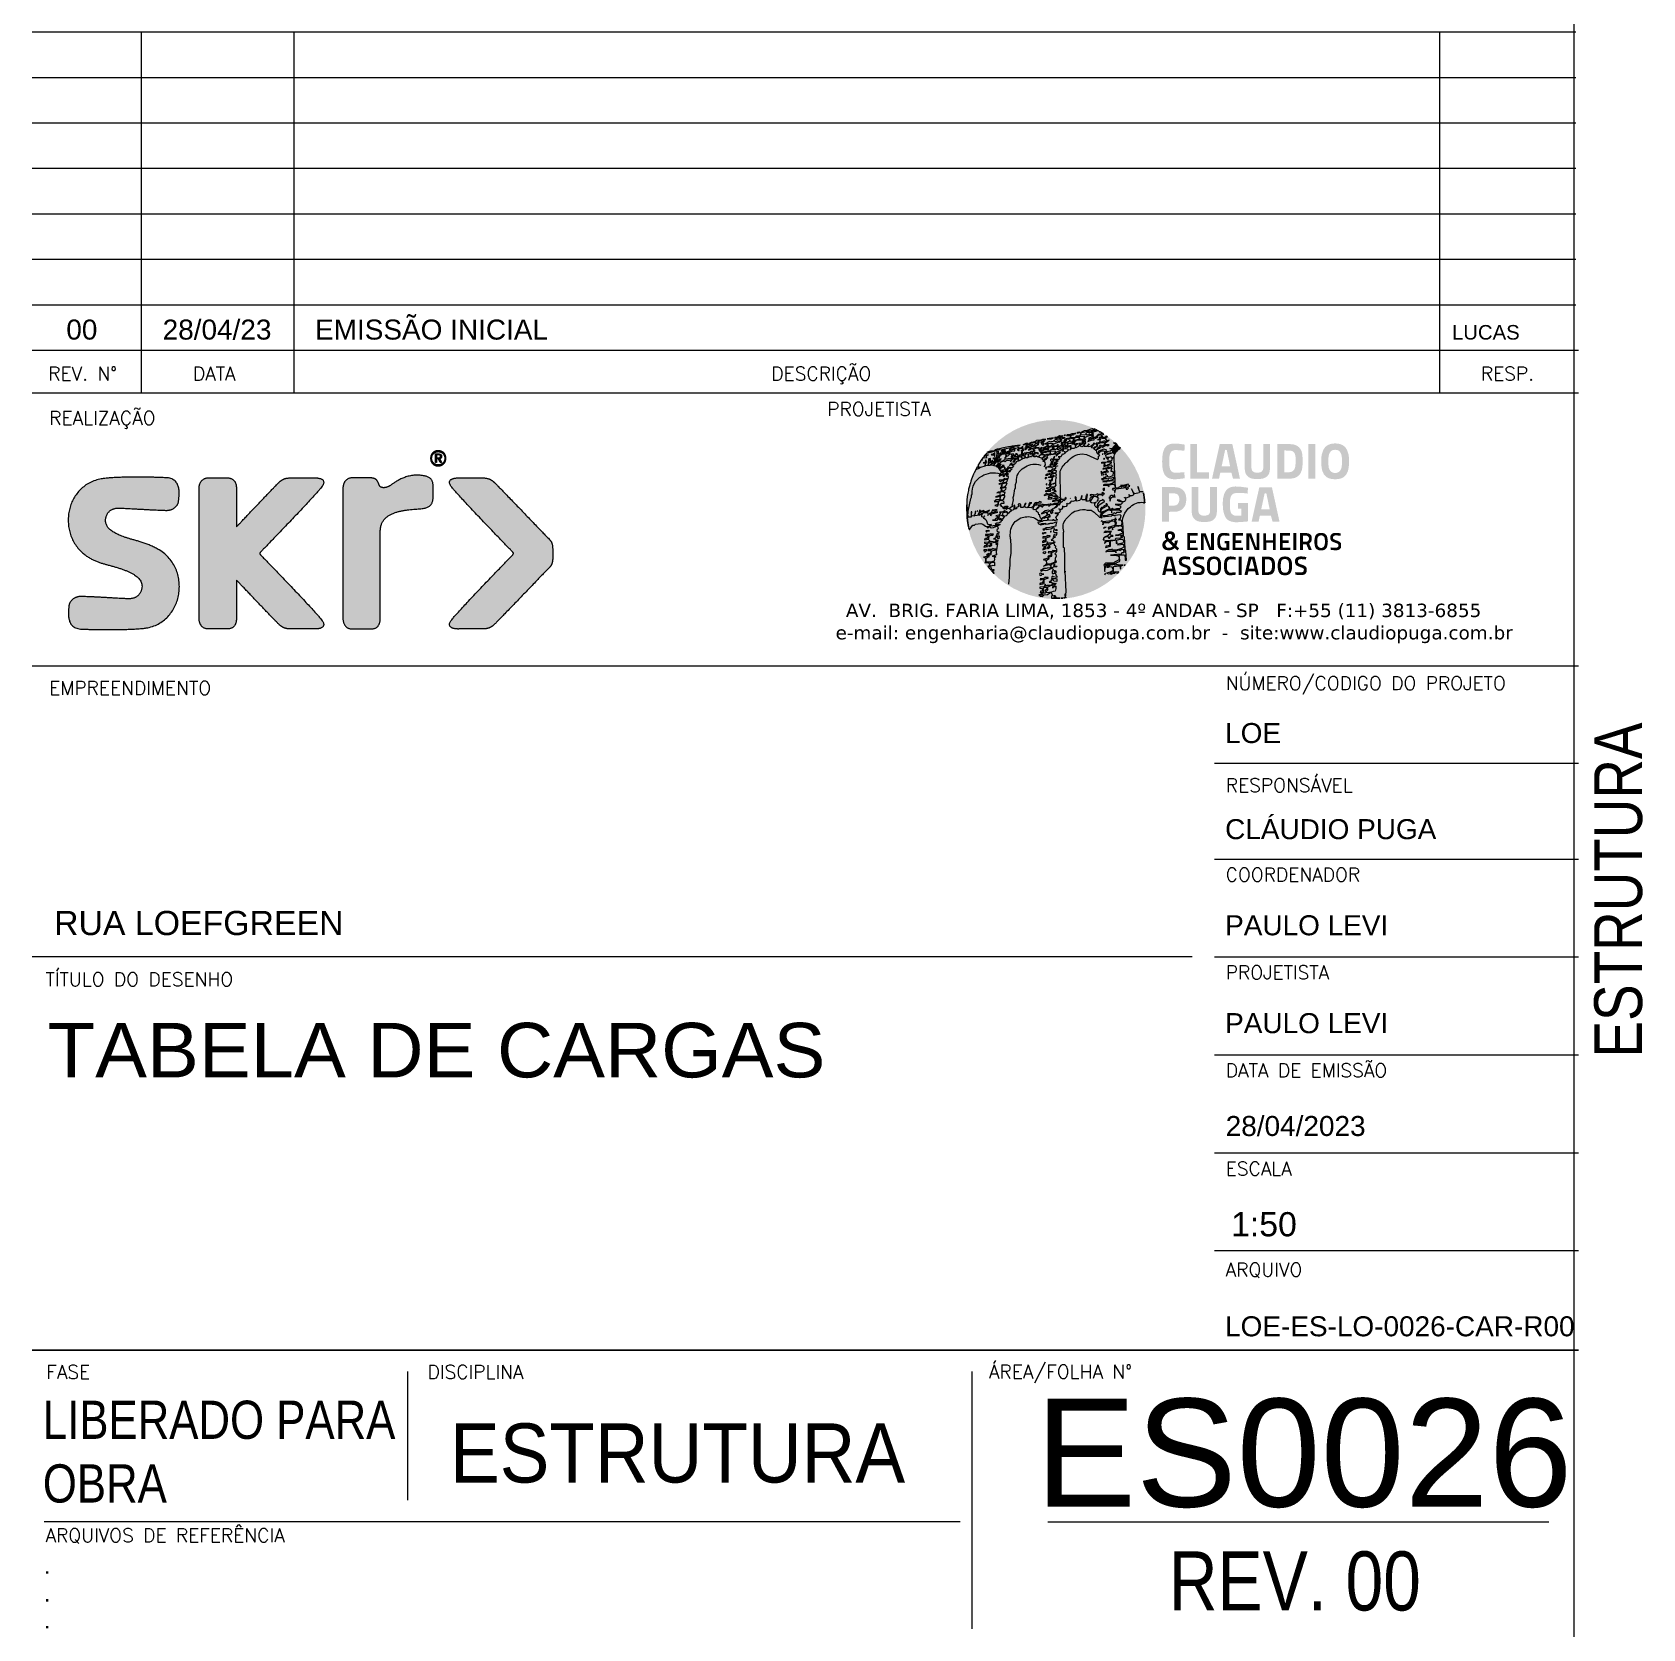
# Model space of a CAD drawing. Header units: millimetres. Extents: x -4205 to 0, y 0 to 2970.
# Drawn here: x -897 to -12, y 57 to 935 of the extents above; entities that cross this region are included whole.
import ezdxf

# ---------------------------------------------------------------- set-up
doc = ezdxf.new("R2010")
doc.units = ezdxf.units.MM
for name, color, linetype in [('CARIMBO', 7, 'Continuous'), ('CB', 7, 'Continuous'), ('F-LOGO', 7, 'Continuous'), ('F-MARGEM', 1, 'Continuous'), ('logo', 10, 'Continuous')]:
    doc.layers.add(name, color=color, linetype=linetype)
doc.layers.add('TERRENO', color=3, linetype='Continuous', lineweight=30)
doc.styles.add('AR-REF', font='arial.ttf')
doc.styles.add('CONT-TITULO', font='arial.ttf')
doc.styles.add('Graphite Light Narrow', font='')
doc.styles.add('MCP', font='romans.shx')
doc.styles.add('NFOLHA', font='ARIALN.TTF')
doc.styles.add('STYLE3', font='romans.shx')
doc.styles.add('TITULO DESENHO', font='arial.ttf', dxfattribs={"width": 1.02})
doc.styles.get('Graphite Light Narrow').set_extended_font_data('Graphite Light Narrow')

msp = doc.modelspace()

# ---------------------------------------------------------------- texts
at = {"layer": 'CARIMBO', "color": 2, "style": 'STYLE3'}
for s, p in [('DESCRIÇÃO', (-491.09, 743.25)), ('REV. N°', (-888.58, 743.25)), ('DATA', (-809.07, 743.25)), ('RESP.', (-101.07, 743.25)), ('REALIZAÇÃO', (-888.09, 718.83)), ('PROJETISTA', (-460.36, 723.75)), ('EMPREENDIMENTO', (-888.05, 570.4)), ('NÚMERO/CODIGO DO PROJETO', (-241.31, 573)), ('RESPONSÁVEL', (-241.26, 516.91)), ('COORDENADOR', (-241.31, 467.75)), ('TÍTULO DO DESENHO', (-890.1, 410.22)), ('PROJETISTA', (-241.31, 413.93)), ('DATA DE EMISSÃO', (-241.26, 360.06)), ('ESCALA', (-241.31, 306.11)), ('ARQUIVO', (-241.31, 250.52)), ('ÁREA/FOLHA N°', (-371.47, 194.41)), ('FASE', (-889.67, 194.33)), ('DISCIPLINA', (-680.04, 194.33)), ('ARQUIVOS DE REFERÊNCIA', (-890.1, 104.45))]:
    msp.add_text(s, height=7.5, dxfattribs=at).set_placement(p)
at = {"layer": 'CARIMBO', "color": 5, "style": 'NFOLHA'}
msp.add_text('ESTRUTURA', height=26.325, rotation=90, dxfattribs=at).set_placement((-12.4, 370.91))
at = {"layer": 'CARIMBO', "color": 3, "style": 'AR-REF'}
for s, height, p in [('RUA LOEFGREEN', 13.31, (-885.37, 438.23)), ('LOE-ES-LO-0026-CAR-R00', 11, (-241.66, 217.63))]:
    msp.add_text(s, height=height, dxfattribs=at).set_placement(p)
at = {"layer": 'CARIMBO', "color": 5}
for s, height, style, width, p in [('TABELA DE CARGAS', 30, 'TITULO DESENHO', 1.02, (-888.92, 359.98)), ('ESTRUTURA', 32.5, 'NFOLHA', 1.1, (-667.72, 137.22))]:
    msp.add_text(s, height=height, dxfattribs=dict(at, style=style, width=width)).set_placement(p)
for s, height, style, p in [('ES0026', 59.4, 'CONT-TITULO', (-345.95, 123.92)), ('REV. 00', 32.5, 'NFOLHA', (-272.65, 66.86))]:
    msp.add_text(s, height=height, dxfattribs=dict(at, style=style)).set_placement(p)
at = {"layer": 'CARIMBO', "color": 3, "attachment_point": 1, "style": 'AR-REF'}
for s, insert, char_height, width in [('LOE', (-241.63, 554.83), 11, 676.5286), ('{\\fArial Unicode MS|b0|i0|c0|p34;CLÁUDIO PUGA}', (-241.63, 501.98), 11, 676.5286), ('{\\fArial Unicode MS|b0|i0|c0|p34;PAULO LEVI}', (-241.63, 449.13), 11, 676.5286), ('{\\fArial Unicode MS|b0|i0|c0|p34;PAULO LEVI}', (-241.63, 395.31), 11, 676.5286), ('1:50', (-238.38, 285.9), 13.31, 818.5996), ('.', (-890.93, 96.07), 9, 676.5286), ('.', (-890.93, 80.79), 9, 676.5286), ('.', (-890.93, 65.96), 9, 676.5286)]:
    msp.add_mtext(s, dxfattribs=dict(at, insert=insert, char_height=char_height, width=width))
at = {"layer": 'CARIMBO', "color": 5, "insert": (-891.57, 182.23), "char_height": 21, "width": 200.6977, "attachment_point": 1, "style": 'NFOLHA'}
msp.add_mtext('LIBERADO PARA OBRA', dxfattribs=at)
at = {"layer": 'CARIMBO', "color": 3, "style": 'AR-REF'}
for tag, p, height in [('00', (-878.65, 765.68), 11), ('28/04/23', (-825.69, 765.68), 11), ('LUCAS', (-116.93, 765.68), 8), ('28/04/2023', (-241.31, 327.77), 11)]:
    msp.add_attdef(tag, p, '', height=height, dxfattribs=at)
at = {"layer": 'TERRENO', "linetype": 'ByBlock', "style": 'AR-REF'}
msp.add_text('EMISSÃO INICIAL', height=11, dxfattribs=at).set_placement((-741.92, 765.68))

# ---------------------------------------------------------------- blocks, each defined once
blk = doc.blocks.new('logo skr')
at = {"layer": 'logo'}
h = blk.add_hatch(color=7, dxfattribs=at)
edge = h.paths.add_edge_path()
edge.add_spline(control_points=[(11.29, 4.91), (11.282, 4.91), (11.265, 4.911), (11.241, 4.914), (11.219, 4.919), (11.197, 4.927), (11.176, 4.936), (11.157, 4.947), (11.139, 4.96), (11.122, 4.975), (11.107, 4.991), (11.094, 5.009), (11.082, 5.028), (11.072, 5.049), (11.065, 5.071), (11.059, 5.095), (11.056, 5.119), (11.055, 5.145), (11.056, 5.17), (11.059, 5.195), (11.065, 5.218), (11.072, 5.241), (11.082, 5.261), (11.094, 5.281), (11.107, 5.299), (11.122, 5.315), (11.139, 5.33), (11.157, 5.343), (11.176, 5.354), (11.197, 5.363), (11.219, 5.37), (11.241, 5.376), (11.265, 5.379), (11.29, 5.38), (11.314, 5.379), (11.338, 5.376), (11.361, 5.37), (11.383, 5.363), (11.403, 5.354), (11.423, 5.343), (11.441, 5.33), (11.457, 5.315), (11.472, 5.299), (11.486, 5.281), (11.497, 5.261), (11.507, 5.241), (11.515, 5.218), (11.52, 5.195), (11.524, 5.17), (11.525, 5.145), (11.524, 5.119), (11.52, 5.095), (11.515, 5.071), (11.507, 5.049), (11.497, 5.028), (11.486, 5.009), (11.472, 4.991), (11.457, 4.975), (11.441, 4.96), (11.423, 4.947), (11.403, 4.936), (11.383, 4.927), (11.361, 4.919), (11.33, 4.912), (11.306, 4.911), (11.29, 4.91)], knot_values=[0, 0, 0, 0, 0.024646, 0.048639, 0.072063, 0.095026, 0.117624, 0.139935, 0.162071, 0.184143, 0.206237, 0.228485, 0.250986, 0.27387, 0.297253, 0.321281, 0.346081, 0.371792, 0.397488, 0.422288, 0.446308, 0.469706, 0.492575, 0.515083, 0.537324, 0.559431, 0.581487, 0.603627, 0.625938, 0.648543, 0.671501, 0.694928, 0.718921, 0.743568, 0.768192, 0.792161, 0.815581, 0.838539, 0.861122, 0.883433, 0.905573, 0.927641, 0.949737, 0.971982, 0.994483, 1.017359, 1.040752, 1.064775, 1.089575, 1.115272, 1.140984, 1.165784, 1.189815, 1.213193, 1.236083, 1.258577, 1.280829, 1.302913, 1.324996, 1.347132, 1.369443, 1.39202, 1.414982, 1.438399, 1.48694, 1.48694, 1.48694, 1.48694], degree=3, periodic=0)
edge = h.paths.add_edge_path(flags=16)
edge.add_spline(control_points=[(11.29, 5.35), (11.283, 5.35), (11.269, 5.349), (11.248, 5.346), (11.228, 5.342), (11.209, 5.335), (11.192, 5.327), (11.175, 5.317), (11.159, 5.306), (11.145, 5.293), (11.132, 5.279), (11.12, 5.263), (11.11, 5.246), (11.102, 5.228), (11.095, 5.209), (11.09, 5.188), (11.087, 5.167), (11.086, 5.145), (11.087, 5.123), (11.09, 5.101), (11.095, 5.081), (11.102, 5.062), (11.11, 5.044), (11.12, 5.027), (11.132, 5.011), (11.145, 4.997), (11.159, 4.984), (11.175, 4.973), (11.192, 4.963), (11.209, 4.955), (11.228, 4.948), (11.248, 4.944), (11.269, 4.941), (11.29, 4.94), (11.311, 4.941), (11.331, 4.944), (11.351, 4.948), (11.37, 4.955), (11.388, 4.963), (11.405, 4.973), (11.42, 4.984), (11.435, 4.997), (11.448, 5.011), (11.459, 5.027), (11.469, 5.044), (11.477, 5.062), (11.484, 5.081), (11.489, 5.101), (11.492, 5.123), (11.493, 5.145), (11.492, 5.167), (11.489, 5.188), (11.484, 5.209), (11.477, 5.228), (11.469, 5.246), (11.459, 5.263), (11.448, 5.279), (11.435, 5.293), (11.42, 5.306), (11.405, 5.317), (11.388, 5.327), (11.37, 5.335), (11.351, 5.342), (11.324, 5.348), (11.304, 5.349), (11.29, 5.35)], knot_values=[0, 0, 0, 0, 0.021282, 0.04201, 0.062272, 0.082142, 0.101733, 0.121089, 0.14033, 0.159517, 0.178759, 0.198128, 0.217723, 0.237632, 0.257977, 0.27884, 0.300347, 0.322598, 0.344865, 0.366372, 0.387243, 0.407573, 0.427489, 0.447078, 0.466447, 0.485682, 0.504875, 0.524116, 0.543476, 0.56306, 0.582936, 0.603195, 0.623923, 0.645205, 0.666463, 0.687175, 0.707419, 0.72731, 0.746879, 0.766246, 0.785488, 0.804686, 0.823911, 0.84328, 0.862869, 0.882791, 0.903113, 0.923988, 0.945495, 0.967763, 0.990014, 1.011522, 1.032388, 1.052725, 1.07264, 1.092236, 1.111605, 1.130836, 1.150029, 1.16927, 1.188633, 1.208209, 1.228095, 1.248341, 1.290266, 1.290266, 1.290266, 1.290266], degree=3, periodic=0)
edge = h.paths.add_edge_path(flags=0)
edge.add_line((11.314, 5.248), (11.309, 5.248))
edge.add_line((11.309, 5.248), (11.24, 5.248))
edge.add_line((11.24, 5.248), (11.24, 5.161))
edge.add_line((11.24, 5.161), (11.305, 5.161))
edge = h.paths.add_edge_path(flags=0)
edge.add_line((11.341, 5.132), (11.334, 5.131))
edge.add_line((11.334, 5.131), (11.392, 5.019))
edge.add_line((11.392, 5.019), (11.351, 5.019))
edge.add_line((11.351, 5.019), (11.296, 5.128))
edge.add_line((11.296, 5.128), (11.24, 5.128))
edge.add_line((11.24, 5.128), (11.24, 5.019))
edge.add_line((11.24, 5.019), (11.205, 5.019))
edge.add_line((11.205, 5.019), (11.205, 5.279))
edge.add_line((11.205, 5.279), (11.311, 5.279))
edge.add_spline(control_points=[(11.311, 5.279), (11.313, 5.279), (11.319, 5.279), (11.327, 5.278), (11.336, 5.276), (11.343, 5.275), (11.351, 5.272), (11.357, 5.269), (11.364, 5.265), (11.37, 5.261), (11.375, 5.256), (11.38, 5.25), (11.384, 5.244), (11.388, 5.237), (11.39, 5.23), (11.392, 5.222), (11.393, 5.213), (11.394, 5.205), (11.394, 5.197), (11.393, 5.19), (11.391, 5.184), (11.39, 5.177), (11.387, 5.171), (11.385, 5.166), (11.381, 5.161), (11.378, 5.156), (11.373, 5.151), (11.369, 5.147), (11.364, 5.143), (11.359, 5.14), (11.353, 5.137), (11.347, 5.134), (11.343, 5.133), (11.341, 5.132)], knot_values=[0, 0, 0, 0, 0.008642, 0.017053, 0.02522, 0.033167, 0.040892, 0.048429, 0.055825, 0.063106, 0.07035, 0.077624, 0.085012, 0.092591, 0.100471, 0.108737, 0.117478, 0.126787, 0.133966, 0.140864, 0.147539, 0.154007, 0.160331, 0.166536, 0.172662, 0.178736, 0.184839, 0.190953, 0.19715, 0.203415, 0.209832, 0.216382, 0.223103, 0.223103, 0.223103, 0.223103], degree=3, periodic=0)
edge = h.paths.add_edge_path(flags=0)
edge.add_spline(control_points=[(11.305, 5.161), (11.307, 5.161), (11.311, 5.161), (11.317, 5.161), (11.323, 5.162), (11.329, 5.163), (11.334, 5.164), (11.338, 5.166), (11.342, 5.168), (11.346, 5.171), (11.349, 5.174), (11.352, 5.177), (11.354, 5.181), (11.356, 5.185), (11.358, 5.189), (11.359, 5.194), (11.359, 5.199), (11.359, 5.204), (11.359, 5.209), (11.359, 5.214), (11.357, 5.219), (11.356, 5.223), (11.354, 5.227), (11.352, 5.231), (11.349, 5.234), (11.346, 5.237), (11.343, 5.24), (11.339, 5.242), (11.335, 5.244), (11.33, 5.246), (11.325, 5.247), (11.32, 5.248), (11.316, 5.248), (11.314, 5.248)], knot_values=[0, 0, 0, 0, 0.006726, 0.013013, 0.018879, 0.024378, 0.029515, 0.034351, 0.038927, 0.043333, 0.047581, 0.051803, 0.056047, 0.060421, 0.064953, 0.069744, 0.074822, 0.080259, 0.085571, 0.090596, 0.09535, 0.099902, 0.104283, 0.108562, 0.112784, 0.11701, 0.1213, 0.125723, 0.130307, 0.135101, 0.140146, 0.145464, 0.151079, 0.151079, 0.151079, 0.151079], degree=3, periodic=0)
h = blk.add_hatch(color=7, dxfattribs=at)
edge = h.paths.add_edge_path()
edge.add_spline(control_points=[(1.762, 2.671), (1.778, 2.666), (1.811, 2.657), (1.861, 2.642), (1.913, 2.628), (1.967, 2.612), (2.022, 2.596), (2.079, 2.58), (2.137, 2.562), (2.197, 2.542), (2.257, 2.522), (2.318, 2.499), (2.38, 2.475), (2.443, 2.449), (2.505, 2.42), (2.568, 2.389), (2.631, 2.356), (2.732, 2.298), (2.862, 2.205), (3.004, 2.065), (3.118, 1.908), (3.206, 1.739), (3.268, 1.56), (3.304, 1.376), (3.316, 1.189), (3.303, 1.003), (3.267, 0.821), (3.207, 0.645), (3.124, 0.48), (3.019, 0.329), (2.892, 0.194), (2.743, 0.08), (2.573, -0.01), (2.42, -0.062), (2.286, -0.087), (2.172, -0.101), (2.041, -0.112), (1.894, -0.121), (1.737, -0.127), (1.571, -0.132), (1.402, -0.135), (1.231, -0.136), (1.064, -0.136), (0.903, -0.134), (0.753, -0.132), (0.616, -0.13), (0.496, -0.127), (0.397, -0.123), (0.322, -0.12), (0.253, -0.117), (0.186, -0.107), (0.115, -0.084), (0.056, -0.052), (0.008, -0.012), (-0.03, 0.035), (-0.058, 0.087), (-0.079, 0.143), (-0.094, 0.201), (-0.102, 0.259), (-0.106, 0.318), (-0.107, 0.375), (-0.105, 0.429), (-0.101, 0.479), (-0.097, 0.524), (-0.093, 0.562), (-0.09, 0.594), (-0.088, 0.622), (-0.081, 0.648), (-0.072, 0.674), (-0.059, 0.7), (-0.044, 0.725), (-0.026, 0.748), (-0.006, 0.771), (0.017, 0.792), (0.042, 0.812), (0.069, 0.83), (0.098, 0.846), (0.128, 0.859), (0.16, 0.87), (0.194, 0.878), (0.229, 0.884), (0.268, 0.886), (0.318, 0.885), (0.382, 0.883), (0.461, 0.88), (0.554, 0.876), (0.657, 0.871), (0.768, 0.866), (0.884, 0.86), (1.003, 0.853), (1.122, 0.847), (1.238, 0.84), (1.349, 0.834), (1.452, 0.829), (1.545, 0.824), (1.624, 0.82), (1.688, 0.817), (1.736, 0.815), (1.776, 0.815), (1.811, 0.817), (1.845, 0.822), (1.879, 0.829), (1.912, 0.838), (1.943, 0.85), (1.974, 0.865), (2.002, 0.882), (2.029, 0.902), (2.054, 0.926), (2.077, 0.952), (2.098, 0.982), (2.116, 1.015), (2.132, 1.051), (2.145, 1.09), (2.158, 1.141), (2.164, 1.201), (2.158, 1.267), (2.139, 1.329), (2.107, 1.387), (2.064, 1.441), (2.011, 1.491), (1.949, 1.538), (1.878, 1.583), (1.799, 1.624), (1.713, 1.664), (1.621, 1.701), (1.524, 1.736), (1.421, 1.77), (1.315, 1.802), (1.205, 1.833), (1.116, 1.857), (1.047, 1.876), (1, 1.889), (0.953, 1.902), (0.905, 1.917), (0.856, 1.933), (0.806, 1.951), (0.756, 1.97), (0.706, 1.991), (0.656, 2.014), (0.606, 2.04), (0.555, 2.067), (0.505, 2.098), (0.455, 2.131), (0.406, 2.167), (0.356, 2.206), (0.28, 2.273), (0.183, 2.375), (0.082, 2.519), (0.001, 2.674), (-0.059, 2.836), (-0.097, 3.004), (-0.115, 3.175), (-0.112, 3.346), (-0.09, 3.516), (-0.046, 3.681), (0.017, 3.839), (0.101, 3.987), (0.204, 4.124), (0.328, 4.246), (0.471, 4.351), (0.635, 4.436), (0.783, 4.488), (0.913, 4.514), (1.027, 4.529), (1.158, 4.541), (1.304, 4.551), (1.462, 4.557), (1.627, 4.562), (1.797, 4.564), (1.968, 4.565), (2.135, 4.565), (2.296, 4.563), (2.447, 4.56), (2.584, 4.557), (2.704, 4.553), (2.803, 4.55), (2.878, 4.546), (2.946, 4.543), (3.014, 4.533), (3.085, 4.51), (3.144, 4.478), (3.192, 4.437), (3.229, 4.39), (3.258, 4.338), (3.279, 4.283), (3.293, 4.225), (3.302, 4.166), (3.306, 4.108), (3.306, 4.051), (3.304, 3.997), (3.301, 3.947), (3.296, 3.902), (3.292, 3.864), (3.29, 3.832), (3.287, 3.804), (3.281, 3.777), (3.271, 3.751), (3.259, 3.726), (3.244, 3.701), (3.226, 3.677), (3.206, 3.655), (3.183, 3.633), (3.158, 3.614), (3.131, 3.596), (3.102, 3.58), (3.072, 3.567), (3.039, 3.556), (3.006, 3.547), (2.971, 3.542), (2.931, 3.54), (2.882, 3.541), (2.818, 3.543), (2.738, 3.546), (2.646, 3.55), (2.542, 3.555), (2.431, 3.56), (2.315, 3.566), (2.196, 3.573), (2.078, 3.579), (1.961, 3.585), (1.851, 3.591), (1.748, 3.597), (1.655, 3.602), (1.576, 3.606), (1.512, 3.608), (1.463, 3.611), (1.424, 3.611), (1.389, 3.608), (1.354, 3.604), (1.32, 3.597), (1.287, 3.588), (1.255, 3.576), (1.225, 3.561), (1.196, 3.544), (1.169, 3.524), (1.144, 3.5), (1.121, 3.474), (1.1, 3.444), (1.082, 3.411), (1.067, 3.375), (1.054, 3.335), (1.044, 3.291), (1.038, 3.243), (1.039, 3.193), (1.047, 3.145), (1.062, 3.099), (1.084, 3.056), (1.113, 3.014), (1.148, 2.973), (1.191, 2.935), (1.24, 2.898), (1.295, 2.862), (1.357, 2.828), (1.426, 2.794), (1.501, 2.762), (1.582, 2.731), (1.67, 2.7), (1.731, 2.681), (1.762, 2.671)], knot_values=[0, 0, 0, 0, 0.050006, 0.102092, 0.15617, 0.212119, 0.269862, 0.329262, 0.390241, 0.452684, 0.516548, 0.581716, 0.648157, 0.715799, 0.784639, 0.854638, 0.925811, 0.998171, 1.204417, 1.402246, 1.594745, 1.784152, 1.971989, 2.159064, 2.34571, 2.531871, 2.717398, 2.902063, 3.085899, 3.269284, 3.453168, 3.639231, 3.829987, 4.02878, 4.122668, 4.237838, 4.371055, 4.518926, 4.677952, 4.844664, 5.015514, 5.186959, 5.355432, 5.517389, 5.66927, 5.80751, 5.928526, 6.028775, 6.104675, 6.152669, 6.235568, 6.308569, 6.374507, 6.436097, 6.495513, 6.554341, 6.613384, 6.672844, 6.732354, 6.791261, 6.848595, 6.903254, 6.953967, 6.999416, 7.038212, 7.068978, 7.095451, 7.122455, 7.150099, 7.178434, 7.207485, 7.237239, 7.267667, 7.298756, 7.330458, 7.362733, 7.395575, 7.428967, 7.462946, 7.497545, 7.532844, 7.568931, 7.615531, 7.680437, 7.76106, 7.854771, 7.958967, 8.071005, 8.188273, 8.308127, 8.427979, 8.545167, 8.657086, 8.761093, 8.85459, 8.934924, 8.999494, 9.045656, 9.08153, 9.116888, 9.151745, 9.186109, 9.22005, 9.253637, 9.287025, 9.320371, 9.353933, 9.387974, 9.422803, 9.458785, 9.496269, 9.535646, 9.577296, 9.621598, 9.691087, 9.756307, 9.82012, 9.885119, 9.953245, 10.025879, 10.103769, 10.187244, 10.276295, 10.370742, 10.470205, 10.574237, 10.682268, 10.793717, 10.907939, 11.024301, 11.071739, 11.120268, 11.169821, 11.22038, 11.271881, 11.324341, 11.377731, 11.432089, 11.487394, 11.543736, 11.601155, 11.659758, 11.719609, 11.780879, 11.843673, 11.908202, 12.086857, 12.262238, 12.435676, 12.60806, 12.779843, 12.951248, 13.12226, 13.292838, 13.462913, 13.632644, 13.802393, 13.972934, 14.145494, 14.321846, 14.504319, 14.695748, 14.789576, 14.904605, 15.037696, 15.185458, 15.344461, 15.51118, 15.682082, 15.853603, 16.022219, 16.184323, 16.336371, 16.474757, 16.595938, 16.696296, 16.772271, 16.820278, 16.903202, 16.976211, 17.042166, 17.103729, 17.163167, 17.221984, 17.281033, 17.340472, 17.4, 17.458906, 17.516256, 17.5709, 17.62162, 17.66707, 17.705875, 17.736627, 17.76312, 17.790124, 17.817762, 17.84609, 17.875142, 17.904893, 17.935327, 17.966417, 17.998121, 18.030396, 18.063235, 18.096642, 18.130619, 18.165223, 18.200522, 18.236632, 18.283207, 18.348114, 18.428729, 18.522447, 18.626628, 18.738674, 18.855942, 18.975813, 19.095647, 19.212835, 19.324747, 19.42877, 19.522251, 19.602602, 19.667171, 19.71335, 19.74924, 19.784706, 19.819714, 19.854277, 19.888407, 19.922187, 19.955739, 19.989242, 20.022907, 20.057001, 20.091846, 20.127786, 20.165221, 20.20453, 20.246117, 20.290386, 20.34199, 20.391142, 20.438938, 20.486527, 20.535073, 20.585576, 20.638967, 20.695972, 20.757204, 20.823077, 20.893977, 20.970112, 21.051732, 21.138926, 21.231843, 21.330519, 21.330519, 21.330519, 21.330519], degree=3, periodic=1)
h = blk.add_hatch(color=7, dxfattribs=at)
edge = h.paths.add_edge_path()
edge.add_spline(control_points=[(5.812, 2.173), (5.812, 2.173), (5.811, 2.174), (5.811, 2.174), (5.81, 2.175), (5.809, 2.177), (5.807, 2.178), (5.806, 2.18), (5.804, 2.183), (5.802, 2.186), (5.8, 2.188), (5.798, 2.192), (5.797, 2.195), (5.795, 2.198), (5.794, 2.202), (5.793, 2.205), (5.793, 2.209), (5.792, 2.213), (5.793, 2.217), (5.793, 2.22), (5.794, 2.224), (5.795, 2.227), (5.796, 2.23), (5.798, 2.233), (5.799, 2.236), (5.801, 2.239), (5.803, 2.241), (5.804, 2.243), (5.806, 2.245), (5.808, 2.247), (5.809, 2.249), (5.81, 2.25), (5.811, 2.251), (5.817, 2.259), (5.845, 2.283), (5.897, 2.342), (5.985, 2.43), (6.097, 2.548), (6.232, 2.687), (6.382, 2.844), (6.545, 3.014), (6.714, 3.191), (6.884, 3.371), (7.052, 3.548), (7.211, 3.717), (7.356, 3.874), (7.483, 4.013), (7.588, 4.129), (7.664, 4.217), (7.715, 4.281), (7.744, 4.331), (7.759, 4.374), (7.763, 4.411), (7.756, 4.443), (7.741, 4.469), (7.719, 4.49), (7.692, 4.506), (7.663, 4.518), (7.631, 4.528), (7.598, 4.534), (7.567, 4.538), (7.538, 4.541), (7.513, 4.542), (7.494, 4.542), (7.481, 4.542), (7.473, 4.542), (7.464, 4.542), (7.449, 4.542), (7.423, 4.542), (7.39, 4.542), (7.349, 4.542), (7.302, 4.542), (7.251, 4.542), (7.195, 4.542), (7.138, 4.542), (7.079, 4.542), (7.019, 4.542), (6.961, 4.542), (6.905, 4.542), (6.852, 4.542), (6.803, 4.542), (6.759, 4.542), (6.72, 4.541), (6.684, 4.539), (6.651, 4.536), (6.62, 4.531), (6.592, 4.525), (6.566, 4.518), (6.541, 4.509), (6.518, 4.5), (6.497, 4.489), (6.476, 4.477), (6.457, 4.464), (6.438, 4.45), (6.419, 4.436), (6.401, 4.42), (6.383, 4.403), (6.36, 4.382), (6.326, 4.348), (6.274, 4.294), (6.203, 4.221), (6.116, 4.13), (6.017, 4.027), (5.909, 3.914), (5.796, 3.795), (5.681, 3.674), (5.566, 3.554), (5.456, 3.438), (5.355, 3.331), (5.264, 3.235), (5.189, 3.158), (5.127, 3.088), (5.097, 3.065), (5.069, 3.025), (5.072, 3.049), (5.07, 3.071), (5.071, 3.114), (5.071, 3.168), (5.071, 3.234), (5.071, 3.31), (5.071, 3.394), (5.071, 3.484), (5.071, 3.578), (5.071, 3.675), (5.071, 3.773), (5.071, 3.869), (5.071, 3.963), (5.071, 4.052), (5.071, 4.134), (5.071, 4.194), (5.071, 4.233), (5.07, 4.257), (5.067, 4.281), (5.064, 4.308), (5.058, 4.335), (5.051, 4.362), (5.041, 4.39), (5.028, 4.416), (5.012, 4.442), (4.993, 4.466), (4.969, 4.487), (4.942, 4.506), (4.91, 4.521), (4.874, 4.533), (4.832, 4.54), (4.791, 4.542), (4.751, 4.542), (4.714, 4.542), (4.679, 4.542), (4.644, 4.542), (4.609, 4.542), (4.575, 4.542), (4.541, 4.542), (4.506, 4.542), (4.472, 4.542), (4.436, 4.542), (4.4, 4.542), (4.363, 4.542), (4.325, 4.542), (4.285, 4.542), (4.244, 4.542), (4.201, 4.542), (4.16, 4.54), (4.122, 4.533), (4.088, 4.521), (4.058, 4.506), (4.031, 4.487), (4.008, 4.465), (3.988, 4.441), (3.972, 4.415), (3.958, 4.389), (3.946, 4.361), (3.937, 4.334), (3.93, 4.307), (3.925, 4.281), (3.922, 4.256), (3.92, 4.233), (3.92, 4.219), (3.92, 4.212)], knot_values=[0, 0, 0, 0, 0.00015, 0.000599, 0.001305, 0.002259, 0.003407, 0.00474, 0.006223, 0.007833, 0.009536, 0.01132, 0.013151, 0.015024, 0.016905, 0.018798, 0.020689, 0.022586, 0.024431, 0.026243, 0.02802, 0.029773, 0.031488, 0.033163, 0.034786, 0.03635, 0.037832, 0.039222, 0.040503, 0.041655, 0.042655, 0.043486, 0.044129, 0.044563, 0.058868, 0.099426, 0.162686, 0.245108, 0.343144, 0.45325, 0.571883, 0.695497, 0.820549, 0.943494, 1.060789, 1.168904, 1.264279, 1.343398, 1.402733, 1.438828, 1.466469, 1.488575, 1.506556, 1.522037, 1.536592, 1.551357, 1.566857, 1.583104, 1.599803, 1.616454, 1.632471, 1.647184, 1.65991, 1.669919, 1.676474, 1.678822, 1.681665, 1.689803, 1.702661, 1.719653, 1.74022, 1.763771, 1.789732, 1.817523, 1.846582, 1.876318, 1.906157, 1.935519, 1.963834, 1.990527, 2.015015, 2.036728, 2.056077, 2.073983, 2.090589, 2.106042, 2.120498, 2.134111, 2.147037, 2.159437, 2.171448, 2.183218, 2.194874, 2.206538, 2.218313, 2.230296, 2.242569, 2.255202, 2.277075, 2.315222, 2.367205, 2.430576, 2.502905, 2.581749, 2.664665, 2.74922, 2.832964, 2.913463, 2.988274, 3.054951, 3.11106, 3.154162, 3.18181, 3.191571, 3.196141, 3.209264, 3.230019, 3.257508, 3.290811, 3.329027, 3.371244, 3.416563, 3.464055, 3.512827, 3.561964, 3.610567, 3.657712, 3.702504, 3.744023, 3.781374, 3.79182, 3.803456, 3.81604, 3.82937, 3.843244, 3.857521, 3.872068, 3.886833, 3.901789, 3.917038, 3.932733, 3.949145, 3.9666, 3.985522, 4.00634, 4.029525, 4.04823, 4.066403, 4.084143, 4.10156, 4.118742, 4.135812, 4.152864, 4.170009, 4.187336, 4.204966, 4.222994, 4.241533, 4.260671, 4.280533, 4.301206, 4.322805, 4.343833, 4.363066, 4.38091, 4.397749, 4.413897, 4.429609, 4.445045, 4.460281, 4.475338, 4.490153, 4.50464, 4.518652, 4.532033, 4.544586, 4.556111, 4.566383, 4.566383, 4.566383, 4.566383], degree=3, periodic=0)
edge.add_line((3.92, 4.212), (3.92, 0.214))
edge.add_line((3.92, 0.214), (3.92, 0.194))
edge.add_spline(control_points=[(3.92, 0.194), (3.921, 0.186), (3.922, 0.17), (3.925, 0.145), (3.93, 0.119), (3.937, 0.092), (3.946, 0.065), (3.958, 0.037), (3.972, 0.011), (3.988, -0.015), (4.008, -0.039), (4.031, -0.06), (4.058, -0.079), (4.088, -0.095), (4.122, -0.107), (4.16, -0.114), (4.201, -0.116), (4.244, -0.116), (4.285, -0.116), (4.325, -0.116), (4.363, -0.116), (4.4, -0.116), (4.436, -0.116), (4.472, -0.116), (4.506, -0.116), (4.541, -0.116), (4.575, -0.116), (4.609, -0.116), (4.644, -0.116), (4.679, -0.116), (4.714, -0.116), (4.751, -0.116), (4.791, -0.116), (4.832, -0.114), (4.874, -0.107), (4.91, -0.095), (4.942, -0.08), (4.969, -0.061), (4.993, -0.039), (5.012, -0.016), (5.028, 0.01), (5.041, 0.036), (5.051, 0.064), (5.058, 0.091), (5.064, 0.118), (5.067, 0.145), (5.07, 0.17), (5.071, 0.193), (5.071, 0.232), (5.071, 0.292), (5.071, 0.374), (5.071, 0.463), (5.071, 0.557), (5.071, 0.654), (5.071, 0.751), (5.071, 0.848), (5.071, 0.943), (5.071, 1.033), (5.071, 1.116), (5.071, 1.192), (5.071, 1.258), (5.071, 1.312), (5.07, 1.355), (5.072, 1.377), (5.069, 1.401), (5.097, 1.361), (5.127, 1.339), (5.188, 1.269), (5.263, 1.192), (5.354, 1.096), (5.456, 0.989), (5.565, 0.874), (5.679, 0.754), (5.795, 0.633), (5.908, 0.514), (6.016, 0.402), (6.115, 0.298), (6.202, 0.208), (6.273, 0.134), (6.326, 0.08), (6.361, 0.045), (6.384, 0.023), (6.402, 0.007), (6.42, -0.009), (6.438, -0.024), (6.457, -0.038), (6.477, -0.051), (6.497, -0.063), (6.519, -0.073), (6.541, -0.083), (6.566, -0.092), (6.592, -0.099), (6.621, -0.105), (6.651, -0.11), (6.684, -0.113), (6.72, -0.115), (6.759, -0.116), (6.803, -0.116), (6.852, -0.116), (6.905, -0.116), (6.961, -0.116), (7.019, -0.116), (7.079, -0.116), (7.138, -0.116), (7.195, -0.116), (7.251, -0.116), (7.302, -0.116), (7.349, -0.116), (7.39, -0.116), (7.423, -0.116), (7.449, -0.116), (7.464, -0.116), (7.473, -0.116), (7.481, -0.116), (7.494, -0.116), (7.513, -0.116), (7.538, -0.114), (7.567, -0.112), (7.598, -0.108), (7.631, -0.101), (7.663, -0.092), (7.692, -0.079), (7.719, -0.063), (7.741, -0.042), (7.756, -0.016), (7.763, 0.016), (7.759, 0.053), (7.744, 0.096), (7.715, 0.145), (7.663, 0.209), (7.587, 0.297), (7.483, 0.413), (7.356, 0.552), (7.21, 0.708), (7.052, 0.878), (6.884, 1.055), (6.714, 1.234), (6.545, 1.411), (6.382, 1.581), (6.232, 1.738), (6.097, 1.877), (5.985, 1.994), (5.898, 2.083), (5.844, 2.14), (5.818, 2.166), (5.812, 2.173)], knot_values=[0, 0, 0, 0, 0.011522, 0.024079, 0.037452, 0.051472, 0.065951, 0.08077, 0.095816, 0.111058, 0.126489, 0.142203, 0.158347, 0.175189, 0.19303, 0.212264, 0.233292, 0.25489, 0.275563, 0.295425, 0.314563, 0.333103, 0.35113, 0.36876, 0.386087, 0.403233, 0.420284, 0.437355, 0.454536, 0.471953, 0.489693, 0.507866, 0.526571, 0.549756, 0.570574, 0.589495, 0.606951, 0.623357, 0.639054, 0.654303, 0.669266, 0.68402, 0.698568, 0.71284, 0.726718, 0.740041, 0.752629, 0.764257, 0.774715, 0.812053, 0.853573, 0.89836, 0.94551, 0.994104, 1.04325, 1.092022, 1.139526, 1.184833, 1.227057, 1.265274, 1.298585, 1.326069, 1.346829, 1.359951, 1.36453, 1.374257, 1.401807, 1.444766, 1.500693, 1.56718, 1.641783, 1.722087, 1.805654, 1.890082, 1.97292, 2.051757, 2.124152, 2.187697, 2.239956, 2.278504, 2.300914, 2.313567, 2.325847, 2.337832, 2.349597, 2.361259, 2.372901, 2.384655, 2.396645, 2.409024, 2.42193, 2.435525, 2.449959, 2.465399, 2.481986, 2.499884, 2.519229, 2.540942, 2.56543, 2.592123, 2.620438, 2.6498, 2.679639, 2.709375, 2.738434, 2.766226, 2.792186, 2.815737, 2.836304, 2.853296, 2.866155, 2.874292, 2.877135, 2.879483, 2.886038, 2.896047, 2.908776, 2.923492, 2.939517, 2.956177, 2.972889, 2.989144, 3.004656, 3.019421, 3.033966, 3.049408, 3.067327, 3.08934, 3.116881, 3.15296, 3.212279, 3.291368, 3.386708, 3.494768, 3.612013, 3.734896, 3.859894, 3.983441, 4.102012, 4.212063, 4.310051, 4.392423, 4.455652, 4.496185, 4.510491, 4.510491, 4.510491, 4.510491], degree=3, periodic=0)
h = blk.add_hatch(color=7, dxfattribs=at)
edge = h.paths.add_edge_path()
edge.add_spline(control_points=[(11.137, 4.162), (11.137, 4.181), (11.137, 4.217), (11.136, 4.268), (11.133, 4.316), (11.127, 4.359), (11.119, 4.399), (11.108, 4.436), (11.093, 4.469), (11.073, 4.499), (11.048, 4.525), (11.017, 4.548), (10.981, 4.568), (10.938, 4.585), (10.888, 4.599), (10.831, 4.61), (10.766, 4.619), (10.693, 4.626), (10.617, 4.628), (10.54, 4.624), (10.466, 4.615), (10.395, 4.6), (10.326, 4.581), (10.26, 4.559), (10.198, 4.535), (10.139, 4.508), (10.084, 4.48), (10.032, 4.451), (9.985, 4.423), (9.942, 4.396), (9.903, 4.37), (9.869, 4.347), (9.84, 4.327), (9.814, 4.309), (9.789, 4.293), (9.763, 4.28), (9.737, 4.267), (9.711, 4.257), (9.684, 4.249), (9.658, 4.243), (9.632, 4.24), (9.607, 4.239), (9.583, 4.24), (9.56, 4.244), (9.539, 4.25), (9.519, 4.259), (9.502, 4.271), (9.487, 4.286), (9.475, 4.305), (9.465, 4.328), (9.456, 4.355), (9.445, 4.383), (9.433, 4.408), (9.421, 4.431), (9.408, 4.451), (9.395, 4.469), (9.38, 4.484), (9.364, 4.498), (9.347, 4.509), (9.329, 4.519), (9.309, 4.526), (9.287, 4.532), (9.264, 4.536), (9.239, 4.539), (9.212, 4.541), (9.181, 4.542), (9.147, 4.541), (9.112, 4.541), (9.078, 4.541), (9.045, 4.541), (9.014, 4.541), (8.983, 4.541), (8.952, 4.541), (8.922, 4.541), (8.89, 4.541), (8.859, 4.541), (8.826, 4.541), (8.791, 4.541), (8.756, 4.541), (8.718, 4.541), (8.677, 4.541), (8.636, 4.542), (8.595, 4.54), (8.556, 4.533), (8.522, 4.521), (8.492, 4.505), (8.465, 4.486), (8.442, 4.465), (8.422, 4.441), (8.405, 4.415), (8.391, 4.388), (8.379, 4.361), (8.37, 4.334), (8.363, 4.307), (8.358, 4.28), (8.354, 4.256), (8.352, 4.233), (8.351, 4.198), (8.352, 4.124), (8.352, 3.988), (8.352, 3.786), (8.352, 3.529), (8.352, 3.229), (8.352, 2.895), (8.352, 2.541), (8.352, 2.176), (8.352, 1.812), (8.352, 1.461), (8.352, 1.134), (8.352, 0.842), (8.352, 0.595), (8.352, 0.407), (8.352, 0.287), (8.352, 0.224), (8.352, 0.195), (8.354, 0.172), (8.358, 0.147), (8.363, 0.121), (8.37, 0.094), (8.379, 0.066), (8.39, 0.039), (8.404, 0.012), (8.421, -0.014), (8.44, -0.038), (8.463, -0.06), (8.49, -0.079), (8.52, -0.095), (8.554, -0.107), (8.592, -0.114), (8.634, -0.116), (8.676, -0.116), (8.717, -0.116), (8.757, -0.116), (8.795, -0.116), (8.833, -0.116), (8.869, -0.116), (8.904, -0.116), (8.939, -0.116), (8.973, -0.116), (9.007, -0.116), (9.042, -0.116), (9.076, -0.116), (9.111, -0.116), (9.146, -0.116), (9.183, -0.116), (9.223, -0.116), (9.265, -0.114), (9.306, -0.107), (9.343, -0.095), (9.374, -0.08), (9.402, -0.061), (9.425, -0.039), (9.444, -0.015), (9.46, 0.011), (9.473, 0.038), (9.483, 0.065), (9.491, 0.093), (9.496, 0.12), (9.5, 0.146), (9.502, 0.172), (9.503, 0.195), (9.504, 0.234), (9.503, 0.294), (9.503, 0.376), (9.503, 0.465), (9.503, 0.559), (9.503, 0.655), (9.503, 0.753), (9.503, 0.849), (9.503, 0.944), (9.503, 1.033), (9.503, 1.117), (9.503, 1.193), (9.503, 1.258), (9.503, 1.313), (9.503, 1.354), (9.503, 1.379), (9.503, 1.396), (9.503, 1.42), (9.503, 1.464), (9.503, 1.534), (9.503, 1.624), (9.503, 1.732), (9.503, 1.853), (9.503, 1.983), (9.503, 2.118), (9.503, 2.254), (9.503, 2.386), (9.503, 2.511), (9.503, 2.624), (9.503, 2.722), (9.503, 2.8), (9.503, 2.855), (9.503, 2.92), (9.508, 3.001), (9.533, 3.102), (9.574, 3.19), (9.627, 3.266), (9.693, 3.33), (9.768, 3.384), (9.852, 3.429), (9.942, 3.466), (10.037, 3.496), (10.135, 3.52), (10.236, 3.538), (10.337, 3.553), (10.437, 3.564), (10.534, 3.572), (10.627, 3.58), (10.712, 3.585), (10.788, 3.593), (10.853, 3.604), (10.91, 3.618), (10.958, 3.636), (10.999, 3.657), (11.034, 3.681), (11.062, 3.709), (11.084, 3.74), (11.101, 3.774), (11.114, 3.811), (11.123, 3.851), (11.129, 3.894), (11.132, 3.94), (11.134, 3.989), (11.134, 4.023), (11.134, 4.04)], knot_values=[0, 0, 0, 0, 0.027839, 0.053599, 0.077371, 0.099299, 0.119572, 0.138494, 0.15647, 0.174043, 0.191868, 0.210665, 0.231135, 0.253915, 0.279569, 0.308564, 0.341324, 0.378206, 0.417512, 0.455767, 0.493108, 0.52957, 0.56517, 0.599832, 0.63346, 0.665894, 0.69698, 0.726476, 0.75417, 0.779792, 0.803091, 0.823767, 0.841542, 0.85611, 0.870854, 0.885484, 0.899932, 0.914122, 0.927991, 0.941463, 0.954486, 0.967008, 0.979024, 0.990522, 1.001559, 1.012227, 1.022701, 1.033205, 1.044025, 1.055497, 1.071735, 1.086701, 1.100492, 1.113242, 1.125094, 1.136211, 1.146786, 1.157019, 1.167142, 1.177383, 1.187952, 1.199045, 1.210839, 1.223473, 1.237083, 1.251767, 1.270235, 1.287771, 1.304542, 1.320692, 1.336401, 1.351818, 1.367109, 1.382432, 1.397956, 1.41383, 1.43022, 1.447283, 1.465188, 1.484086, 1.504145, 1.525515, 1.546571, 1.565839, 1.583746, 1.600649, 1.616882, 1.632666, 1.648169, 1.663464, 1.678574, 1.693433, 1.707951, 1.72198, 1.735378, 1.747935, 1.75946, 1.769732, 1.800594, 1.870239, 1.973051, 2.103401, 2.255669, 2.424216, 2.603421, 2.787649, 2.971287, 3.148696, 3.314251, 3.462322, 3.587291, 3.683515, 3.745377, 3.767243, 3.777542, 3.7891, 3.801711, 3.815154, 3.829247, 3.843816, 3.858722, 3.873864, 3.889185, 3.904694, 3.920467, 3.936664, 3.953536, 3.971399, 3.990635, 4.011675, 4.033266, 4.053939, 4.073794, 4.092939, 4.111471, 4.129502, 4.147128, 4.164467, 4.181605, 4.198656, 4.215723, 4.232916, 4.250325, 4.268069, 4.286242, 4.304955, 4.328129, 4.348956, 4.367886, 4.385378, 4.401825, 4.417587, 4.432907, 4.447962, 4.462805, 4.477442, 4.491801, 4.505761, 4.519153, 4.531796, 4.543464, 4.553937, 4.591264, 4.632752, 4.677489, 4.724571, 4.773083, 4.822138, 4.870815, 4.918217, 4.96343, 5.005556, 5.043682, 5.07691, 5.104327, 5.125036, 5.138126, 5.142693, 5.150733, 5.1735, 5.208937, 5.255012, 5.309658, 5.370843, 5.436512, 5.50463, 5.573126, 5.639973, 5.703115, 5.760512, 5.810107, 5.849863, 5.877725, 5.89165, 5.947971, 5.998948, 6.046447, 6.0922, 6.137597, 6.18364, 6.230869, 6.279475, 6.329332, 6.380153, 6.431454, 6.482682, 6.53317, 6.582244, 6.629158, 6.673178, 6.710354, 6.743164, 6.77208, 6.797651, 6.820466, 6.841231, 6.86066, 6.879499, 6.898374, 6.917837, 6.938261, 6.959904, 6.982893, 7.007319, 7.033192, 7.033192, 7.033192, 7.033192], degree=3, periodic=0)
edge.add_line((11.134, 4.04), (11.134, 4.094))
edge.add_line((11.134, 4.094), (11.137, 4.162))
at = {"layer": 'logo', "linetype": 'Continuous', "lineweight": 0, "true_color": 0x007ac9}
h = blk.add_hatch(color=152, dxfattribs=at)
edge = h.paths.add_edge_path()
edge.add_spline(control_points=[(14.816, 2.036), (14.82, 2.164), (14.825, 2.301), (14.812, 2.447), (14.807, 2.472), (14.802, 2.496), (14.795, 2.518), (14.787, 2.538), (14.779, 2.557), (14.771, 2.573), (14.762, 2.587), (14.754, 2.6), (14.747, 2.61), (14.74, 2.619), (14.734, 2.625), (14.73, 2.63), (14.727, 2.633), (14.719, 2.64), (14.697, 2.665), (14.647, 2.715), (14.57, 2.796), (14.469, 2.901), (14.348, 3.027), (14.213, 3.167), (14.068, 3.318), (13.917, 3.475), (13.765, 3.633), (13.616, 3.787), (13.475, 3.933), (13.347, 4.066), (13.235, 4.181), (13.145, 4.274), (13.08, 4.34), (13.041, 4.38), (13.016, 4.403), (12.998, 4.419), (12.98, 4.435), (12.961, 4.45), (12.943, 4.464), (12.923, 4.476), (12.903, 4.488), (12.881, 4.499), (12.858, 4.509), (12.833, 4.517), (12.807, 4.524), (12.779, 4.531), (12.748, 4.535), (12.715, 4.539), (12.679, 4.541), (12.64, 4.541), (12.596, 4.541), (12.547, 4.541), (12.494, 4.541), (12.438, 4.541), (12.38, 4.541), (12.321, 4.541), (12.261, 4.541), (12.204, 4.541), (12.149, 4.541), (12.097, 4.541), (12.05, 4.541), (12.01, 4.541), (11.976, 4.541), (11.951, 4.541), (11.935, 4.541), (11.926, 4.541), (11.918, 4.541), (11.905, 4.542), (11.886, 4.541), (11.861, 4.54), (11.832, 4.538), (11.801, 4.533), (11.768, 4.527), (11.737, 4.518), (11.707, 4.505), (11.68, 4.489), (11.658, 4.468), (11.643, 4.442), (11.636, 4.41), (11.64, 4.373), (11.656, 4.33), (11.684, 4.28), (11.736, 4.216), (11.812, 4.128), (11.916, 4.012), (12.043, 3.873), (12.189, 3.717), (12.348, 3.547), (12.515, 3.37), (12.685, 3.191), (12.854, 3.013), (13.017, 2.844), (13.168, 2.686), (13.302, 2.547), (13.414, 2.43), (13.502, 2.341), (13.554, 2.283), (13.583, 2.258), (13.588, 2.25), (13.589, 2.249), (13.59, 2.248), (13.592, 2.246), (13.593, 2.245), (13.595, 2.243), (13.596, 2.24), (13.598, 2.238), (13.6, 2.235), (13.601, 2.233), (13.603, 2.23), (13.604, 2.226), (13.605, 2.223), (13.606, 2.22), (13.607, 2.216), (13.607, 2.212), (13.607, 2.209), (13.606, 2.205), (13.605, 2.201), (13.604, 2.198), (13.602, 2.194), (13.601, 2.191), (13.599, 2.188), (13.597, 2.185), (13.595, 2.182), (13.594, 2.18), (13.592, 2.178), (13.591, 2.176), (13.589, 2.175), (13.588, 2.174), (13.588, 2.173), (13.581, 2.166), (13.556, 2.139), (13.501, 2.083), (13.415, 1.994), (13.302, 1.877), (13.168, 1.737), (13.017, 1.58), (12.854, 1.411), (12.685, 1.233), (12.515, 1.054), (12.348, 0.877), (12.189, 0.708), (12.043, 0.551), (11.916, 0.412), (11.812, 0.297), (11.736, 0.209), (11.684, 0.145), (11.656, 0.095), (11.64, 0.052), (11.636, 0.015), (11.643, -0.017), (11.658, -0.043), (11.68, -0.064), (11.707, -0.08), (11.737, -0.092), (11.768, -0.102), (11.801, -0.108), (11.832, -0.113), (11.861, -0.115), (11.886, -0.116), (11.905, -0.117), (11.918, -0.117), (11.926, -0.116), (11.935, -0.116), (11.951, -0.116), (11.976, -0.116), (12.01, -0.116), (12.05, -0.116), (12.097, -0.116), (12.149, -0.116), (12.204, -0.116), (12.261, -0.116), (12.321, -0.116), (12.38, -0.116), (12.438, -0.116), (12.494, -0.116), (12.547, -0.116), (12.596, -0.116), (12.64, -0.116), (12.679, -0.116), (12.715, -0.114), (12.748, -0.11), (12.779, -0.106), (12.807, -0.1), (12.833, -0.092), (12.858, -0.084), (12.881, -0.074), (12.902, -0.063), (12.923, -0.051), (12.942, -0.038), (12.961, -0.024), (12.979, -0.01), (12.997, 0.006), (13.016, 0.023), (13.04, 0.046), (13.08, 0.086), (13.145, 0.153), (13.236, 0.246), (13.348, 0.361), (13.477, 0.494), (13.618, 0.64), (13.766, 0.795), (13.919, 0.952), (14.069, 1.109), (14.214, 1.259), (14.349, 1.4), (14.469, 1.525), (14.571, 1.629), (14.647, 1.71), (14.697, 1.76), (14.72, 1.785), (14.727, 1.792), (14.73, 1.795), (14.734, 1.8), (14.74, 1.806), (14.747, 1.815), (14.755, 1.826), (14.763, 1.838), (14.771, 1.852), (14.78, 1.868), (14.788, 1.887), (14.795, 1.907), (14.802, 1.929), (14.808, 1.953), (14.814, 1.988), (14.815, 2.016), (14.816, 2.036)], knot_values=[0, 0, 0, 0, 0.383609, 0.411512, 0.437719, 0.462315, 0.485333, 0.506804, 0.526703, 0.544988, 0.56159, 0.576434, 0.589397, 0.60036, 0.609174, 0.615699, 0.619741, 0.621128, 0.64695, 0.72007, 0.833965, 0.982108, 1.157972, 1.355019, 1.56674, 1.786595, 2.00807, 2.224636, 2.429763, 2.616922, 2.779587, 2.911255, 3.005377, 3.055437, 3.080701, 3.105248, 3.129214, 3.152758, 3.176086, 3.199397, 3.222931, 3.246957, 3.271756, 3.297609, 3.324835, 3.353746, 3.384652, 3.417865, 3.453676, 3.492375, 3.5358, 3.584777, 3.638163, 3.694793, 3.753541, 3.813218, 3.87269, 3.930793, 3.986399, 4.03832, 4.08543, 4.126548, 4.160548, 4.186249, 4.202525, 4.208194, 4.212905, 4.226017, 4.246042, 4.271486, 4.300929, 4.332964, 4.366273, 4.399649, 4.432164, 4.463164, 4.492704, 4.521807, 4.552772, 4.588735, 4.632948, 4.688237, 4.760418, 4.879092, 5.037332, 5.228093, 5.444321, 5.678923, 5.924823, 6.174932, 6.422172, 6.659438, 6.87965, 7.075727, 7.240572, 7.367096, 7.448213, 7.476824, 7.477692, 7.478976, 7.480634, 7.482633, 7.484931, 7.487493, 7.490268, 7.493232, 7.496358, 7.499606, 7.502955, 7.506385, 7.509884, 7.513438, 7.517061, 7.520752, 7.524546, 7.528327, 7.532112, 7.535875, 7.539622, 7.543284, 7.546852, 7.550256, 7.553478, 7.556443, 7.55911, 7.561405, 7.563314, 7.564725, 7.565623, 7.565923, 7.594534, 7.675601, 7.80207, 7.966814, 8.162791, 8.382891, 8.62004, 8.867139, 9.117141, 9.362917, 9.597417, 9.813532, 10.004228, 10.162401, 10.281045, 10.353199, 10.408289, 10.452308, 10.488146, 10.519034, 10.548116, 10.577657, 10.608681, 10.641212, 10.674615, 10.707943, 10.739992, 10.769441, 10.79489, 10.814916, 10.828027, 10.832739, 10.838408, 10.854684, 10.880384, 10.914384, 10.955502, 11.002613, 11.054534, 11.11014, 11.168243, 11.227715, 11.287392, 11.34614, 11.40277, 11.456156, 11.505132, 11.548558, 11.587249, 11.623044, 11.656218, 11.687099, 11.715966, 11.743157, 11.768968, 11.793726, 11.817707, 11.841214, 11.864498, 11.887822, 11.911352, 11.935323, 11.959882, 11.985188, 12.036323, 12.131257, 12.263476, 12.426508, 12.613822, 12.818952, 13.035383, 13.256633, 13.476164, 13.687526, 13.884193, 14.059683, 14.207474, 14.321089, 14.394024, 14.419791, 14.421173, 14.425226, 14.431744, 14.440592, 14.45157, 14.464559, 14.479416, 14.496064, 14.514367, 14.534297, 14.555781, 14.578851, 14.603466, 14.629714, 14.687365, 14.687365, 14.687365, 14.687365], degree=3, periodic=1)
at = {"layer": 'logo', "color": 7}
for p, q in [((11.205, 5.019), (11.205, 5.279)), ((11.205, 5.279), (11.311, 5.279)), ((11.24, 5.019), (11.205, 5.019)), ((11.309, 5.248), (11.24, 5.248)), ((11.24, 5.248), (11.24, 5.161)), ((11.24, 5.161), (11.305, 5.161)), ((11.296, 5.128), (11.24, 5.128)), ((11.24, 5.128), (11.24, 5.019)), ((11.351, 5.019), (11.296, 5.128)), ((11.314, 5.248), (11.309, 5.248)), ((11.341, 5.132), (11.334, 5.131)), ((11.334, 5.131), (11.392, 5.019)), ((11.392, 5.019), (11.351, 5.019)), ((3.92, 0.214), (3.92, 4.212)), ((11.134, 4.094), (11.137, 4.162)), ((11.134, 4.04), (11.134, 4.094)), ((3.92, 0.194), (3.92, 0.214))]:
    blk.add_line(p, q, dxfattribs=at)
for points, knots in [([(11.29, 4.91), (11.282, 4.91), (11.265, 4.911), (11.241, 4.914), (11.219, 4.919), (11.197, 4.927), (11.176, 4.936), (11.157, 4.947), (11.139, 4.96), (11.122, 4.975), (11.107, 4.991), (11.094, 5.009), (11.082, 5.028), (11.072, 5.049), (11.065, 5.071), (11.059, 5.095), (11.056, 5.119), (11.055, 5.145), (11.056, 5.17), (11.059, 5.195), (11.065, 5.218), (11.072, 5.241), (11.082, 5.261), (11.094, 5.281), (11.107, 5.299), (11.122, 5.315), (11.139, 5.33), (11.157, 5.343), (11.176, 5.354), (11.197, 5.363), (11.219, 5.37), (11.241, 5.376), (11.265, 5.379), (11.29, 5.38), (11.314, 5.379), (11.338, 5.376), (11.361, 5.37), (11.383, 5.363), (11.403, 5.354), (11.423, 5.343), (11.441, 5.33), (11.457, 5.315), (11.472, 5.299), (11.486, 5.281), (11.497, 5.261), (11.507, 5.241), (11.515, 5.218), (11.52, 5.195), (11.524, 5.17), (11.525, 5.145), (11.524, 5.119), (11.52, 5.095), (11.515, 5.071), (11.507, 5.049), (11.497, 5.028), (11.486, 5.009), (11.472, 4.991), (11.457, 4.975), (11.441, 4.96), (11.423, 4.947), (11.403, 4.936), (11.383, 4.927), (11.361, 4.919), (11.33, 4.912), (11.306, 4.911), (11.29, 4.91)], [0, 0, 0, 0, 0.024646, 0.048639, 0.072063, 0.095026, 0.117624, 0.139935, 0.162071, 0.184143, 0.206237, 0.228485, 0.250986, 0.27387, 0.297253, 0.321281, 0.346081, 0.371792, 0.397488, 0.422288, 0.446308, 0.469706, 0.492575, 0.515083, 0.537324, 0.559431, 0.581487, 0.603627, 0.625938, 0.648543, 0.671501, 0.694928, 0.718921, 0.743568, 0.768192, 0.792161, 0.815581, 0.838539, 0.861122, 0.883433, 0.905573, 0.927641, 0.949737, 0.971982, 0.994483, 1.017359, 1.040752, 1.064775, 1.089575, 1.115272, 1.140984, 1.165784, 1.189815, 1.213193, 1.236083, 1.258577, 1.280829, 1.302913, 1.324996, 1.347132, 1.369443, 1.39202, 1.414982, 1.438399, 1.48694, 1.48694, 1.48694, 1.48694]), ([(11.29, 5.35), (11.283, 5.35), (11.269, 5.349), (11.248, 5.346), (11.228, 5.342), (11.209, 5.335), (11.192, 5.327), (11.175, 5.317), (11.159, 5.306), (11.145, 5.293), (11.132, 5.279), (11.12, 5.263), (11.11, 5.246), (11.102, 5.228), (11.095, 5.209), (11.09, 5.188), (11.087, 5.167), (11.086, 5.145), (11.087, 5.123), (11.09, 5.101), (11.095, 5.081), (11.102, 5.062), (11.11, 5.044), (11.12, 5.027), (11.132, 5.011), (11.145, 4.997), (11.159, 4.984), (11.175, 4.973), (11.192, 4.963), (11.209, 4.955), (11.228, 4.948), (11.248, 4.944), (11.269, 4.941), (11.29, 4.94), (11.311, 4.941), (11.331, 4.944), (11.351, 4.948), (11.37, 4.955), (11.388, 4.963), (11.405, 4.973), (11.42, 4.984), (11.435, 4.997), (11.448, 5.011), (11.459, 5.027), (11.469, 5.044), (11.477, 5.062), (11.484, 5.081), (11.489, 5.101), (11.492, 5.123), (11.493, 5.145), (11.492, 5.167), (11.489, 5.188), (11.484, 5.209), (11.477, 5.228), (11.469, 5.246), (11.459, 5.263), (11.448, 5.279), (11.435, 5.293), (11.42, 5.306), (11.405, 5.317), (11.388, 5.327), (11.37, 5.335), (11.351, 5.342), (11.324, 5.348), (11.304, 5.349), (11.29, 5.35)], [0, 0, 0, 0, 0.021282, 0.04201, 0.062272, 0.082142, 0.101733, 0.121089, 0.14033, 0.159517, 0.178759, 0.198128, 0.217723, 0.237632, 0.257977, 0.27884, 0.300347, 0.322598, 0.344865, 0.366372, 0.387243, 0.407573, 0.427489, 0.447078, 0.466447, 0.485682, 0.504875, 0.524116, 0.543476, 0.56306, 0.582936, 0.603195, 0.623923, 0.645205, 0.666463, 0.687175, 0.707419, 0.72731, 0.746879, 0.766246, 0.785488, 0.804686, 0.823911, 0.84328, 0.862869, 0.882791, 0.903113, 0.923988, 0.945495, 0.967763, 0.990014, 1.011522, 1.032388, 1.052725, 1.07264, 1.092236, 1.111605, 1.130836, 1.150029, 1.16927, 1.188633, 1.208209, 1.228095, 1.248341, 1.290266, 1.290266, 1.290266, 1.290266]), ([(11.305, 5.161), (11.307, 5.161), (11.311, 5.161), (11.317, 5.161), (11.323, 5.162), (11.329, 5.163), (11.334, 5.164), (11.338, 5.166), (11.342, 5.168), (11.346, 5.171), (11.349, 5.174), (11.352, 5.177), (11.354, 5.181), (11.356, 5.185), (11.358, 5.189), (11.359, 5.194), (11.359, 5.199), (11.359, 5.204), (11.359, 5.209), (11.359, 5.214), (11.357, 5.219), (11.356, 5.223), (11.354, 5.227), (11.352, 5.231), (11.349, 5.234), (11.346, 5.237), (11.343, 5.24), (11.339, 5.242), (11.335, 5.244), (11.33, 5.246), (11.325, 5.247), (11.32, 5.248), (11.316, 5.248), (11.314, 5.248)], [0, 0, 0, 0, 0.0067261, 0.0130128, 0.018879, 0.0243785, 0.0295153, 0.0343508, 0.038927, 0.0433328, 0.0475807, 0.0518032, 0.0560469, 0.0604211, 0.0649529, 0.0697442, 0.0748218, 0.080259, 0.0855707, 0.0905956, 0.0953501, 0.0999018, 0.1042834, 0.1085619, 0.1127835, 0.1170098, 0.1212995, 0.1257234, 0.1303072, 0.1351008, 0.1401464, 0.1454641, 0.1510795, 0.1510795, 0.1510795, 0.1510795]), ([(11.311, 5.279), (11.313, 5.279), (11.319, 5.279), (11.327, 5.278), (11.336, 5.276), (11.343, 5.275), (11.351, 5.272), (11.357, 5.269), (11.364, 5.265), (11.37, 5.261), (11.375, 5.256), (11.38, 5.25), (11.384, 5.244), (11.388, 5.237), (11.39, 5.23), (11.392, 5.222), (11.393, 5.213), (11.394, 5.205), (11.394, 5.197), (11.393, 5.19), (11.391, 5.184), (11.39, 5.177), (11.387, 5.171), (11.385, 5.166), (11.381, 5.161), (11.378, 5.156), (11.373, 5.151), (11.369, 5.147), (11.364, 5.143), (11.359, 5.14), (11.353, 5.137), (11.347, 5.134), (11.343, 5.133), (11.341, 5.132)], [0, 0, 0, 0, 0.0086424, 0.0170533, 0.0252203, 0.0331668, 0.0408915, 0.0484293, 0.0558247, 0.0631056, 0.0703495, 0.0776244, 0.0850124, 0.0925909, 0.1004714, 0.1087367, 0.1174781, 0.1267874, 0.1339662, 0.1408635, 0.1475392, 0.1540073, 0.1603312, 0.1665359, 0.1726621, 0.1787363, 0.1848386, 0.1909531, 0.1971501, 0.2034151, 0.2098325, 0.2163823, 0.2231031, 0.2231031, 0.2231031, 0.2231031]), ([(1.762, 2.671), (1.778, 2.666), (1.811, 2.657), (1.861, 2.642), (1.913, 2.628), (1.967, 2.612), (2.022, 2.596), (2.079, 2.58), (2.137, 2.562), (2.197, 2.542), (2.257, 2.522), (2.318, 2.499), (2.38, 2.475), (2.443, 2.449), (2.505, 2.42), (2.568, 2.389), (2.631, 2.356), (2.732, 2.298), (2.862, 2.205), (3.004, 2.065), (3.118, 1.908), (3.206, 1.739), (3.268, 1.56), (3.304, 1.376), (3.316, 1.189), (3.303, 1.003), (3.267, 0.821), (3.207, 0.645), (3.124, 0.48), (3.019, 0.329), (2.892, 0.194), (2.743, 0.08), (2.573, -0.01), (2.42, -0.062), (2.286, -0.087), (2.172, -0.101), (2.041, -0.112), (1.894, -0.121), (1.737, -0.127), (1.571, -0.132), (1.402, -0.135), (1.231, -0.136), (1.064, -0.136), (0.903, -0.134), (0.753, -0.132), (0.616, -0.13), (0.496, -0.127), (0.397, -0.123), (0.322, -0.12), (0.253, -0.117), (0.186, -0.107), (0.115, -0.084), (0.056, -0.052), (0.008, -0.012), (-0.03, 0.035), (-0.058, 0.087), (-0.079, 0.143), (-0.094, 0.201), (-0.102, 0.259), (-0.106, 0.318), (-0.107, 0.375), (-0.105, 0.429), (-0.101, 0.479), (-0.097, 0.524), (-0.093, 0.562), (-0.09, 0.594), (-0.088, 0.622), (-0.081, 0.648), (-0.072, 0.674), (-0.059, 0.7), (-0.044, 0.725), (-0.026, 0.748), (-0.006, 0.771), (0.017, 0.792), (0.042, 0.812), (0.069, 0.83), (0.098, 0.846), (0.128, 0.859), (0.16, 0.87), (0.194, 0.878), (0.229, 0.884), (0.268, 0.886), (0.318, 0.885), (0.382, 0.883), (0.461, 0.88), (0.554, 0.876), (0.657, 0.871), (0.768, 0.866), (0.884, 0.86), (1.003, 0.853), (1.122, 0.847), (1.238, 0.84), (1.349, 0.834), (1.452, 0.829), (1.545, 0.824), (1.624, 0.82), (1.688, 0.817), (1.736, 0.815), (1.776, 0.815), (1.811, 0.817), (1.845, 0.822), (1.879, 0.829), (1.912, 0.838), (1.943, 0.85), (1.974, 0.865), (2.002, 0.882), (2.029, 0.902), (2.054, 0.926), (2.077, 0.952), (2.098, 0.982), (2.116, 1.015), (2.132, 1.051), (2.145, 1.09), (2.158, 1.141), (2.164, 1.201), (2.158, 1.267), (2.139, 1.329), (2.107, 1.387), (2.064, 1.441), (2.011, 1.491), (1.949, 1.538), (1.878, 1.583), (1.799, 1.624), (1.713, 1.664), (1.621, 1.701), (1.524, 1.736), (1.421, 1.77), (1.315, 1.802), (1.205, 1.833), (1.116, 1.857), (1.047, 1.876), (1, 1.889), (0.953, 1.902), (0.905, 1.917), (0.856, 1.933), (0.806, 1.951), (0.756, 1.97), (0.706, 1.991), (0.656, 2.014), (0.606, 2.04), (0.555, 2.067), (0.505, 2.098), (0.455, 2.131), (0.406, 2.167), (0.356, 2.206), (0.28, 2.273), (0.183, 2.375), (0.082, 2.519), (0.001, 2.674), (-0.059, 2.836), (-0.097, 3.004), (-0.115, 3.175), (-0.112, 3.346), (-0.09, 3.516), (-0.046, 3.681), (0.017, 3.839), (0.101, 3.987), (0.204, 4.124), (0.328, 4.246), (0.471, 4.351), (0.635, 4.436), (0.783, 4.488), (0.913, 4.514), (1.027, 4.529), (1.158, 4.541), (1.304, 4.551), (1.462, 4.557), (1.627, 4.562), (1.797, 4.564), (1.968, 4.565), (2.135, 4.565), (2.296, 4.563), (2.447, 4.56), (2.584, 4.557), (2.704, 4.553), (2.803, 4.55), (2.878, 4.546), (2.946, 4.543), (3.014, 4.533), (3.085, 4.51), (3.144, 4.478), (3.192, 4.437), (3.229, 4.39), (3.258, 4.338), (3.279, 4.283), (3.293, 4.225), (3.302, 4.166), (3.306, 4.108), (3.306, 4.051), (3.304, 3.997), (3.301, 3.947), (3.296, 3.902), (3.292, 3.864), (3.29, 3.832), (3.287, 3.804), (3.281, 3.777), (3.271, 3.751), (3.259, 3.726), (3.244, 3.701), (3.226, 3.677), (3.206, 3.655), (3.183, 3.633), (3.158, 3.614), (3.131, 3.596), (3.102, 3.58), (3.072, 3.567), (3.039, 3.556), (3.006, 3.547), (2.971, 3.542), (2.931, 3.54), (2.882, 3.541), (2.818, 3.543), (2.738, 3.546), (2.646, 3.55), (2.542, 3.555), (2.431, 3.56), (2.315, 3.566), (2.196, 3.573), (2.078, 3.579), (1.961, 3.585), (1.851, 3.591), (1.748, 3.597), (1.655, 3.602), (1.576, 3.606), (1.512, 3.608), (1.463, 3.611), (1.424, 3.611), (1.389, 3.608), (1.354, 3.604), (1.32, 3.597), (1.287, 3.588), (1.255, 3.576), (1.225, 3.561), (1.196, 3.544), (1.169, 3.524), (1.144, 3.5), (1.121, 3.474), (1.1, 3.444), (1.082, 3.411), (1.067, 3.375), (1.054, 3.335), (1.044, 3.291), (1.038, 3.243), (1.039, 3.193), (1.047, 3.145), (1.062, 3.099), (1.084, 3.056), (1.113, 3.014), (1.148, 2.973), (1.191, 2.935), (1.24, 2.898), (1.295, 2.862), (1.357, 2.828), (1.426, 2.794), (1.501, 2.762), (1.582, 2.731), (1.67, 2.7), (1.731, 2.681), (1.762, 2.671)], [0, 0, 0, 0, 0.050006, 0.102092, 0.15617, 0.212119, 0.269862, 0.329262, 0.390241, 0.452684, 0.516548, 0.581716, 0.648157, 0.715799, 0.784639, 0.854638, 0.925811, 0.998171, 1.204417, 1.402246, 1.594745, 1.784152, 1.971989, 2.159064, 2.34571, 2.531871, 2.717398, 2.902063, 3.085899, 3.269284, 3.453168, 3.639231, 3.829987, 4.02878, 4.122668, 4.237838, 4.371055, 4.518926, 4.677952, 4.844664, 5.015514, 5.186959, 5.355432, 5.517389, 5.66927, 5.80751, 5.928526, 6.028775, 6.104675, 6.152669, 6.235568, 6.308569, 6.374507, 6.436097, 6.495513, 6.554341, 6.613384, 6.672844, 6.732354, 6.791261, 6.848595, 6.903254, 6.953967, 6.999416, 7.038212, 7.068978, 7.095451, 7.122455, 7.150099, 7.178434, 7.207485, 7.237239, 7.267667, 7.298756, 7.330458, 7.362733, 7.395575, 7.428967, 7.462946, 7.497545, 7.532844, 7.568931, 7.615531, 7.680437, 7.76106, 7.854771, 7.958967, 8.071005, 8.188273, 8.308127, 8.427979, 8.545167, 8.657086, 8.761093, 8.85459, 8.934924, 8.999494, 9.045656, 9.08153, 9.116888, 9.151745, 9.186109, 9.22005, 9.253637, 9.287025, 9.320371, 9.353933, 9.387974, 9.422803, 9.458785, 9.496269, 9.535646, 9.577296, 9.621598, 9.691087, 9.756307, 9.82012, 9.885119, 9.953245, 10.025879, 10.103769, 10.187244, 10.276295, 10.370742, 10.470205, 10.574237, 10.682268, 10.793717, 10.907939, 11.024301, 11.071739, 11.120268, 11.169821, 11.22038, 11.271881, 11.324341, 11.377731, 11.432089, 11.487394, 11.543736, 11.601155, 11.659758, 11.719609, 11.780879, 11.843673, 11.908202, 12.086857, 12.262238, 12.435676, 12.60806, 12.779843, 12.951248, 13.12226, 13.292838, 13.462913, 13.632644, 13.802393, 13.972934, 14.145494, 14.321846, 14.504319, 14.695748, 14.789576, 14.904605, 15.037696, 15.185458, 15.344461, 15.51118, 15.682082, 15.853603, 16.022219, 16.184323, 16.336371, 16.474757, 16.595938, 16.696296, 16.772271, 16.820278, 16.903202, 16.976211, 17.042166, 17.103729, 17.163167, 17.221984, 17.281033, 17.340472, 17.4, 17.458906, 17.516256, 17.5709, 17.62162, 17.66707, 17.705875, 17.736627, 17.76312, 17.790124, 17.817762, 17.84609, 17.875142, 17.904893, 17.935327, 17.966417, 17.998121, 18.030396, 18.063235, 18.096642, 18.130619, 18.165223, 18.200522, 18.236632, 18.283207, 18.348114, 18.428729, 18.522447, 18.626628, 18.738674, 18.855942, 18.975813, 19.095647, 19.212835, 19.324747, 19.42877, 19.522251, 19.602602, 19.667171, 19.71335, 19.74924, 19.784706, 19.819714, 19.854277, 19.888407, 19.922187, 19.955739, 19.989242, 20.022907, 20.057001, 20.091846, 20.127786, 20.165221, 20.20453, 20.246117, 20.290386, 20.34199, 20.391142, 20.438938, 20.486527, 20.535073, 20.585576, 20.638967, 20.695972, 20.757204, 20.823077, 20.893977, 20.970112, 21.051732, 21.138926, 21.231843, 21.330519, 21.330519, 21.330519, 21.330519]), ([(3.92, 4.212), (3.92, 4.219), (3.92, 4.233), (3.922, 4.256), (3.925, 4.281), (3.93, 4.307), (3.937, 4.334), (3.946, 4.361), (3.958, 4.389), (3.972, 4.415), (3.988, 4.441), (4.008, 4.465), (4.031, 4.487), (4.058, 4.506), (4.088, 4.521), (4.122, 4.533), (4.16, 4.54), (4.201, 4.542), (4.244, 4.542), (4.285, 4.542), (4.325, 4.542), (4.363, 4.542), (4.4, 4.542), (4.436, 4.542), (4.472, 4.542), (4.506, 4.542), (4.541, 4.542), (4.575, 4.542), (4.609, 4.542), (4.644, 4.542), (4.679, 4.542), (4.714, 4.542), (4.751, 4.542), (4.791, 4.542), (4.832, 4.54), (4.874, 4.533), (4.91, 4.521), (4.942, 4.506), (4.969, 4.487), (4.993, 4.466), (5.012, 4.442), (5.028, 4.416), (5.041, 4.39), (5.051, 4.362), (5.058, 4.335), (5.064, 4.308), (5.067, 4.281), (5.07, 4.257), (5.071, 4.233), (5.071, 4.194), (5.071, 4.134), (5.071, 4.052), (5.071, 3.963), (5.071, 3.869), (5.071, 3.773), (5.071, 3.675), (5.071, 3.578), (5.071, 3.484), (5.071, 3.394), (5.071, 3.31), (5.071, 3.234), (5.071, 3.168), (5.071, 3.114), (5.07, 3.071), (5.072, 3.049), (5.069, 3.025), (5.097, 3.065), (5.127, 3.088), (5.189, 3.158), (5.264, 3.235), (5.355, 3.331), (5.456, 3.438), (5.566, 3.554), (5.681, 3.674), (5.796, 3.795), (5.909, 3.914), (6.017, 4.027), (6.116, 4.13), (6.203, 4.221), (6.274, 4.294), (6.326, 4.348), (6.36, 4.382), (6.383, 4.403), (6.401, 4.42), (6.419, 4.436), (6.438, 4.45), (6.457, 4.464), (6.476, 4.477), (6.497, 4.489), (6.518, 4.5), (6.541, 4.509), (6.566, 4.518), (6.592, 4.525), (6.62, 4.531), (6.651, 4.536), (6.684, 4.539), (6.72, 4.541), (6.759, 4.542), (6.803, 4.542), (6.852, 4.542), (6.905, 4.542), (6.961, 4.542), (7.019, 4.542), (7.079, 4.542), (7.138, 4.542), (7.195, 4.542), (7.251, 4.542), (7.302, 4.542), (7.349, 4.542), (7.39, 4.542), (7.423, 4.542), (7.449, 4.542), (7.464, 4.542), (7.473, 4.542), (7.481, 4.542), (7.494, 4.542), (7.513, 4.542), (7.538, 4.541), (7.567, 4.538), (7.598, 4.534), (7.631, 4.528), (7.663, 4.518), (7.692, 4.506), (7.719, 4.49), (7.741, 4.469), (7.756, 4.443), (7.763, 4.411), (7.759, 4.374), (7.744, 4.331), (7.715, 4.281), (7.664, 4.217), (7.588, 4.129), (7.483, 4.013), (7.356, 3.874), (7.211, 3.717), (7.052, 3.548), (6.884, 3.371), (6.714, 3.191), (6.545, 3.014), (6.382, 2.844), (6.232, 2.687), (6.097, 2.548), (5.985, 2.43), (5.897, 2.342), (5.845, 2.283), (5.817, 2.259), (5.811, 2.251), (5.81, 2.25), (5.809, 2.249), (5.808, 2.247), (5.806, 2.245), (5.804, 2.243), (5.803, 2.241), (5.801, 2.239), (5.799, 2.236), (5.798, 2.233), (5.796, 2.23), (5.795, 2.227), (5.794, 2.224), (5.793, 2.22), (5.793, 2.217), (5.792, 2.213), (5.793, 2.209), (5.793, 2.205), (5.794, 2.202), (5.795, 2.198), (5.797, 2.195), (5.798, 2.192), (5.8, 2.188), (5.802, 2.186), (5.804, 2.183), (5.806, 2.18), (5.807, 2.178), (5.809, 2.177), (5.81, 2.175), (5.811, 2.174), (5.811, 2.174), (5.812, 2.173), (5.812, 2.173)], [0, 0, 0, 0, 0.020543, 0.043595, 0.068701, 0.095463, 0.123487, 0.152461, 0.18209, 0.212203, 0.242675, 0.273548, 0.304972, 0.337268, 0.370947, 0.406634, 0.4451, 0.487157, 0.530354, 0.5717, 0.611425, 0.6497, 0.686779, 0.722834, 0.758094, 0.792748, 0.827039, 0.861141, 0.895283, 0.929645, 0.96448, 0.99996, 1.036307, 1.073716, 1.120086, 1.161723, 1.199567, 1.234475, 1.267301, 1.29869, 1.329189, 1.3591, 1.388629, 1.417725, 1.446278, 1.474026, 1.500687, 1.525855, 1.549127, 1.570019, 1.644719, 1.727759, 1.817341, 1.911633, 2.008838, 2.107113, 2.204656, 2.299641, 2.390278, 2.474712, 2.551145, 2.617751, 2.672727, 2.714239, 2.740483, 2.749625, 2.769147, 2.824443, 2.910645, 3.022864, 3.156218, 3.30584, 3.466839, 3.634326, 3.803436, 3.969269, 4.126956, 4.271614, 4.398356, 4.502322, 4.578617, 4.622363, 4.647627, 4.672174, 4.69614, 4.719691, 4.743018, 4.766329, 4.78987, 4.813893, 4.838692, 4.864544, 4.891771, 4.920681, 4.951587, 4.984801, 5.020611, 5.059311, 5.102736, 5.151712, 5.205098, 5.261728, 5.320452, 5.38013, 5.439602, 5.49772, 5.553303, 5.605224, 5.652326, 5.69346, 5.727445, 5.753161, 5.769437, 5.775122, 5.779817, 5.792929, 5.812946, 5.838398, 5.867825, 5.899859, 5.93316, 5.966559, 5.999052, 6.030052, 6.059581, 6.088692, 6.119653, 6.155616, 6.199828, 6.25511, 6.3273, 6.445969, 6.604209, 6.794959, 7.011187, 7.245779, 7.491668, 7.741771, 7.989, 8.226266, 8.446478, 8.64255, 8.807395, 8.933913, 9.01503, 9.043641, 9.044509, 9.045793, 9.047457, 9.049456, 9.05176, 9.054322, 9.057103, 9.060067, 9.063194, 9.066441, 9.06979, 9.073221, 9.076726, 9.080281, 9.083904, 9.087594, 9.091389, 9.09517, 9.098955, 9.102718, 9.106465, 9.110127, 9.113695, 9.117099, 9.120321, 9.123286, 9.125953, 9.128247, 9.130157, 9.131568, 9.132466, 9.132766, 9.132766, 9.132766, 9.132766]), ([(11.137, 4.162), (11.137, 4.181), (11.137, 4.217), (11.136, 4.268), (11.133, 4.316), (11.127, 4.359), (11.119, 4.399), (11.108, 4.436), (11.093, 4.469), (11.073, 4.499), (11.048, 4.525), (11.017, 4.548), (10.981, 4.568), (10.938, 4.585), (10.888, 4.599), (10.831, 4.61), (10.766, 4.619), (10.693, 4.626), (10.617, 4.628), (10.54, 4.624), (10.466, 4.615), (10.395, 4.6), (10.326, 4.581), (10.26, 4.559), (10.198, 4.535), (10.139, 4.508), (10.084, 4.48), (10.032, 4.451), (9.985, 4.423), (9.942, 4.396), (9.903, 4.37), (9.869, 4.347), (9.84, 4.327), (9.814, 4.309), (9.789, 4.293), (9.763, 4.28), (9.737, 4.267), (9.711, 4.257), (9.684, 4.249), (9.658, 4.243), (9.632, 4.24), (9.607, 4.239), (9.583, 4.24), (9.56, 4.244), (9.539, 4.25), (9.519, 4.259), (9.502, 4.271), (9.487, 4.286), (9.475, 4.305), (9.465, 4.328), (9.456, 4.355), (9.445, 4.383), (9.433, 4.408), (9.421, 4.431), (9.408, 4.451), (9.395, 4.469), (9.38, 4.484), (9.364, 4.498), (9.347, 4.509), (9.329, 4.519), (9.309, 4.526), (9.287, 4.532), (9.264, 4.536), (9.239, 4.539), (9.212, 4.541), (9.181, 4.542), (9.147, 4.541), (9.112, 4.541), (9.078, 4.541), (9.045, 4.541), (9.014, 4.541), (8.983, 4.541), (8.952, 4.541), (8.922, 4.541), (8.89, 4.541), (8.859, 4.541), (8.826, 4.541), (8.791, 4.541), (8.756, 4.541), (8.718, 4.541), (8.677, 4.541), (8.636, 4.542), (8.595, 4.54), (8.556, 4.533), (8.522, 4.521), (8.492, 4.505), (8.465, 4.486), (8.442, 4.465), (8.422, 4.441), (8.405, 4.415), (8.391, 4.388), (8.379, 4.361), (8.37, 4.334), (8.363, 4.307), (8.358, 4.28), (8.354, 4.256), (8.352, 4.233), (8.351, 4.198), (8.352, 4.124), (8.352, 3.988), (8.352, 3.786), (8.352, 3.529), (8.352, 3.229), (8.352, 2.895), (8.352, 2.541), (8.352, 2.176), (8.352, 1.812), (8.352, 1.461), (8.352, 1.134), (8.352, 0.842), (8.352, 0.595), (8.352, 0.407), (8.352, 0.287), (8.352, 0.224), (8.352, 0.195), (8.354, 0.172), (8.358, 0.147), (8.363, 0.121), (8.37, 0.094), (8.379, 0.066), (8.39, 0.039), (8.404, 0.012), (8.421, -0.014), (8.44, -0.038), (8.463, -0.06), (8.49, -0.079), (8.52, -0.095), (8.554, -0.107), (8.592, -0.114), (8.634, -0.116), (8.676, -0.116), (8.717, -0.116), (8.757, -0.116), (8.795, -0.116), (8.833, -0.116), (8.869, -0.116), (8.904, -0.116), (8.939, -0.116), (8.973, -0.116), (9.007, -0.116), (9.042, -0.116), (9.076, -0.116), (9.111, -0.116), (9.146, -0.116), (9.183, -0.116), (9.223, -0.116), (9.265, -0.114), (9.306, -0.107), (9.343, -0.095), (9.374, -0.08), (9.402, -0.061), (9.425, -0.039), (9.444, -0.015), (9.46, 0.011), (9.473, 0.038), (9.483, 0.065), (9.491, 0.093), (9.496, 0.12), (9.5, 0.146), (9.502, 0.172), (9.503, 0.195), (9.504, 0.234), (9.503, 0.294), (9.503, 0.376), (9.503, 0.465), (9.503, 0.559), (9.503, 0.655), (9.503, 0.753), (9.503, 0.849), (9.503, 0.944), (9.503, 1.033), (9.503, 1.117), (9.503, 1.193), (9.503, 1.258), (9.503, 1.313), (9.503, 1.354), (9.503, 1.379), (9.503, 1.396), (9.503, 1.42), (9.503, 1.464), (9.503, 1.534), (9.503, 1.624), (9.503, 1.732), (9.503, 1.853), (9.503, 1.983), (9.503, 2.118), (9.503, 2.254), (9.503, 2.386), (9.503, 2.511), (9.503, 2.624), (9.503, 2.722), (9.503, 2.8), (9.503, 2.855), (9.503, 2.92), (9.508, 3.001), (9.533, 3.102), (9.574, 3.19), (9.627, 3.266), (9.693, 3.33), (9.768, 3.384), (9.852, 3.429), (9.942, 3.466), (10.037, 3.496), (10.135, 3.52), (10.236, 3.538), (10.337, 3.553), (10.437, 3.564), (10.534, 3.572), (10.627, 3.58), (10.712, 3.585), (10.788, 3.593), (10.853, 3.604), (10.91, 3.618), (10.958, 3.636), (10.999, 3.657), (11.034, 3.681), (11.062, 3.709), (11.084, 3.74), (11.101, 3.774), (11.114, 3.811), (11.123, 3.851), (11.129, 3.894), (11.132, 3.94), (11.134, 3.989), (11.134, 4.023), (11.134, 4.04)], [0, 0, 0, 0, 0.055679, 0.107199, 0.154743, 0.198598, 0.239144, 0.276987, 0.31294, 0.348085, 0.383737, 0.42133, 0.46227, 0.50783, 0.559139, 0.617128, 0.682647, 0.756412, 0.835024, 0.911535, 0.986216, 1.059141, 1.130341, 1.199664, 1.26692, 1.331789, 1.393959, 1.452953, 1.508339, 1.559584, 1.606182, 1.647535, 1.683084, 1.712219, 1.741708, 1.770968, 1.799864, 1.828245, 1.855983, 1.882926, 1.908972, 1.934015, 1.958048, 1.981045, 2.003118, 2.024454, 2.045402, 2.066409, 2.08805, 2.110994, 2.143471, 2.173403, 2.200985, 2.226484, 2.250187, 2.272422, 2.293571, 2.314038, 2.334285, 2.354766, 2.375904, 2.398089, 2.421678, 2.446947, 2.474166, 2.503534, 2.540471, 2.575542, 2.609085, 2.641384, 2.672801, 2.703636, 2.734219, 2.764864, 2.795912, 2.82766, 2.860439, 2.894565, 2.930376, 2.968171, 3.00829, 3.05103, 3.093141, 3.131678, 3.167491, 3.201299, 3.233764, 3.265331, 3.296338, 3.326928, 3.357148, 3.386866, 3.415902, 3.44396, 3.470756, 3.49587, 3.518919, 3.539463, 3.601188, 3.740479, 3.946101, 4.206802, 4.511337, 4.848432, 5.206841, 5.575298, 5.942573, 6.297392, 6.628503, 6.924644, 7.174581, 7.36703, 7.490755, 7.534487, 7.555085, 7.578199, 7.603421, 7.630309, 7.658494, 7.687633, 7.717444, 7.747729, 7.77837, 7.809388, 7.840934, 7.873328, 7.907072, 7.942798, 7.981271, 8.023351, 8.066532, 8.107878, 8.147587, 8.185878, 8.222941, 8.259004, 8.294256, 8.328934, 8.363209, 8.397311, 8.431445, 8.465831, 8.50065, 8.536138, 8.572485, 8.60991, 8.656258, 8.697912, 8.735771, 8.770756, 8.803649, 8.835174, 8.865814, 8.895924, 8.92561, 8.954883, 8.983601, 9.011522, 9.038307, 9.063593, 9.086928, 9.107875, 9.182528, 9.265505, 9.354977, 9.449143, 9.546166, 9.644276, 9.741631, 9.836434, 9.926859, 10.011111, 10.087363, 10.15382, 10.208654, 10.250072, 10.276253, 10.285387, 10.301465, 10.347001, 10.417875, 10.510024, 10.619316, 10.741686, 10.873024, 11.009261, 11.146253, 11.279946, 11.406229, 11.521024, 11.620213, 11.699725, 11.75545, 11.7833, 11.895942, 11.997895, 12.092894, 12.1844, 12.275195, 12.367281, 12.461739, 12.558951, 12.658664, 12.760305, 12.862908, 12.965363, 13.066341, 13.164487, 13.258315, 13.346357, 13.420709, 13.486328, 13.54416, 13.595301, 13.640932, 13.682463, 13.721321, 13.758998, 13.796748, 13.835674, 13.876522, 13.919808, 13.965786, 14.014639, 14.066383, 14.066383, 14.066383, 14.066383]), ([(5.812, 2.173), (5.818, 2.166), (5.844, 2.14), (5.898, 2.083), (5.985, 1.994), (6.097, 1.877), (6.232, 1.738), (6.382, 1.581), (6.545, 1.411), (6.714, 1.234), (6.884, 1.055), (7.052, 0.878), (7.21, 0.708), (7.356, 0.552), (7.483, 0.413), (7.587, 0.297), (7.663, 0.209), (7.715, 0.145), (7.744, 0.096), (7.759, 0.053), (7.763, 0.016), (7.756, -0.016), (7.741, -0.042), (7.719, -0.063), (7.692, -0.079), (7.663, -0.092), (7.631, -0.101), (7.598, -0.108), (7.567, -0.112), (7.538, -0.114), (7.513, -0.116), (7.494, -0.116), (7.481, -0.116), (7.473, -0.116), (7.464, -0.116), (7.449, -0.116), (7.423, -0.116), (7.39, -0.116), (7.349, -0.116), (7.302, -0.116), (7.251, -0.116), (7.195, -0.116), (7.138, -0.116), (7.079, -0.116), (7.019, -0.116), (6.961, -0.116), (6.905, -0.116), (6.852, -0.116), (6.803, -0.116), (6.759, -0.116), (6.72, -0.115), (6.684, -0.113), (6.651, -0.11), (6.621, -0.105), (6.592, -0.099), (6.566, -0.092), (6.541, -0.083), (6.519, -0.073), (6.497, -0.063), (6.477, -0.051), (6.457, -0.038), (6.438, -0.024), (6.42, -0.009), (6.402, 0.007), (6.384, 0.023), (6.361, 0.045), (6.326, 0.08), (6.273, 0.134), (6.202, 0.208), (6.115, 0.298), (6.016, 0.402), (5.908, 0.514), (5.795, 0.633), (5.679, 0.754), (5.565, 0.874), (5.456, 0.989), (5.354, 1.096), (5.263, 1.192), (5.188, 1.269), (5.127, 1.339), (5.097, 1.361), (5.069, 1.401), (5.072, 1.377), (5.07, 1.355), (5.071, 1.312), (5.071, 1.258), (5.071, 1.192), (5.071, 1.116), (5.071, 1.033), (5.071, 0.943), (5.071, 0.848), (5.071, 0.751), (5.071, 0.654), (5.071, 0.557), (5.071, 0.463), (5.071, 0.374), (5.071, 0.292), (5.071, 0.232), (5.071, 0.193), (5.07, 0.17), (5.067, 0.145), (5.064, 0.118), (5.058, 0.091), (5.051, 0.064), (5.041, 0.036), (5.028, 0.01), (5.012, -0.016), (4.993, -0.039), (4.969, -0.061), (4.942, -0.08), (4.91, -0.095), (4.874, -0.107), (4.832, -0.114), (4.791, -0.116), (4.751, -0.116), (4.714, -0.116), (4.679, -0.116), (4.644, -0.116), (4.609, -0.116), (4.575, -0.116), (4.541, -0.116), (4.506, -0.116), (4.472, -0.116), (4.436, -0.116), (4.4, -0.116), (4.363, -0.116), (4.325, -0.116), (4.285, -0.116), (4.244, -0.116), (4.201, -0.116), (4.16, -0.114), (4.122, -0.107), (4.088, -0.095), (4.058, -0.079), (4.031, -0.06), (4.008, -0.039), (3.988, -0.015), (3.972, 0.011), (3.958, 0.037), (3.946, 0.065), (3.937, 0.092), (3.93, 0.119), (3.925, 0.145), (3.922, 0.17), (3.921, 0.186), (3.92, 0.194)], [0, 0, 0, 0, 0.028611, 0.109678, 0.236135, 0.400879, 0.596856, 0.816957, 1.0541, 1.301193, 1.55119, 1.796956, 2.031445, 2.247565, 2.438245, 2.596424, 2.715062, 2.78722, 2.842302, 2.886328, 2.922165, 2.953049, 2.982139, 3.011669, 3.042693, 3.075203, 3.108628, 3.141948, 3.173997, 3.20343, 3.228887, 3.248905, 3.262016, 3.266712, 3.272397, 3.288672, 3.314389, 3.348373, 3.389507, 3.436609, 3.48853, 3.544113, 3.602231, 3.661704, 3.721381, 3.780105, 3.836735, 3.890121, 3.939097, 3.982523, 4.021214, 4.057009, 4.090183, 4.121064, 4.149931, 4.177122, 4.202933, 4.227691, 4.251672, 4.275179, 4.298463, 4.321787, 4.345317, 4.369288, 4.393847, 4.419153, 4.463974, 4.54107, 4.645587, 4.772678, 4.917468, 5.075142, 5.240817, 5.409674, 5.576807, 5.737415, 5.886622, 6.019596, 6.13145, 6.217367, 6.272468, 6.291922, 6.30108, 6.327324, 6.368844, 6.423812, 6.490434, 6.566867, 6.651316, 6.74193, 6.836938, 6.934481, 7.032773, 7.129962, 7.224261, 7.313836, 7.396875, 7.471552, 7.492468, 7.515724, 7.5409, 7.567545, 7.595301, 7.623846, 7.652942, 7.68245, 7.712375, 7.742873, 7.774268, 7.80708, 7.841992, 7.879834, 7.92147, 7.967839, 8.005249, 8.041595, 8.077076, 8.11191, 8.146272, 8.180414, 8.214516, 8.248808, 8.283461, 8.318721, 8.354776, 8.391855, 8.430131, 8.469855, 8.511201, 8.554398, 8.596454, 8.634921, 8.670603, 8.704288, 8.736576, 8.768004, 8.798865, 8.82935, 8.859442, 8.88908, 8.918038, 8.946077, 8.972824, 8.997938, 9.020981, 9.020981, 9.020981, 9.020981])]:
    blk.add_open_spline(points, degree=3, knots=knots, dxfattribs=at)
at = {"layer": 'logo', "color": 152, "true_color": 0x007ac9}
blk.add_open_spline([(14.816, 2.036), (14.82, 2.164), (14.825, 2.301), (14.812, 2.447), (14.807, 2.472), (14.802, 2.496), (14.795, 2.518), (14.787, 2.538), (14.779, 2.557), (14.771, 2.573), (14.762, 2.587), (14.754, 2.6), (14.747, 2.61), (14.74, 2.619), (14.734, 2.625), (14.73, 2.63), (14.727, 2.633), (14.719, 2.64), (14.697, 2.665), (14.647, 2.715), (14.57, 2.796), (14.469, 2.901), (14.348, 3.027), (14.213, 3.167), (14.068, 3.318), (13.917, 3.475), (13.765, 3.633), (13.616, 3.787), (13.475, 3.933), (13.347, 4.066), (13.235, 4.181), (13.145, 4.274), (13.08, 4.34), (13.041, 4.38), (13.016, 4.403), (12.998, 4.419), (12.98, 4.435), (12.961, 4.45), (12.943, 4.464), (12.923, 4.476), (12.903, 4.488), (12.881, 4.499), (12.858, 4.509), (12.833, 4.517), (12.807, 4.524), (12.779, 4.531), (12.748, 4.535), (12.715, 4.539), (12.679, 4.541), (12.64, 4.541), (12.596, 4.541), (12.547, 4.541), (12.494, 4.541), (12.438, 4.541), (12.38, 4.541), (12.321, 4.541), (12.261, 4.541), (12.204, 4.541), (12.149, 4.541), (12.097, 4.541), (12.05, 4.541), (12.01, 4.541), (11.976, 4.541), (11.951, 4.541), (11.935, 4.541), (11.926, 4.541), (11.918, 4.541), (11.905, 4.542), (11.886, 4.541), (11.861, 4.54), (11.832, 4.538), (11.801, 4.533), (11.768, 4.527), (11.737, 4.518), (11.707, 4.505), (11.68, 4.489), (11.658, 4.468), (11.643, 4.442), (11.636, 4.41), (11.64, 4.373), (11.656, 4.33), (11.684, 4.28), (11.736, 4.216), (11.812, 4.128), (11.916, 4.012), (12.043, 3.873), (12.189, 3.717), (12.348, 3.547), (12.515, 3.37), (12.685, 3.191), (12.854, 3.013), (13.017, 2.844), (13.168, 2.686), (13.302, 2.547), (13.414, 2.43), (13.502, 2.341), (13.554, 2.283), (13.583, 2.258), (13.588, 2.25), (13.589, 2.249), (13.59, 2.248), (13.592, 2.246), (13.593, 2.245), (13.595, 2.243), (13.596, 2.24), (13.598, 2.238), (13.6, 2.235), (13.601, 2.233), (13.603, 2.23), (13.604, 2.226), (13.605, 2.223), (13.606, 2.22), (13.607, 2.216), (13.607, 2.212), (13.607, 2.209), (13.606, 2.205), (13.605, 2.201), (13.604, 2.198), (13.602, 2.194), (13.601, 2.191), (13.599, 2.188), (13.597, 2.185), (13.595, 2.182), (13.594, 2.18), (13.592, 2.178), (13.591, 2.176), (13.589, 2.175), (13.588, 2.174), (13.588, 2.173), (13.581, 2.166), (13.556, 2.139), (13.501, 2.083), (13.415, 1.994), (13.302, 1.877), (13.168, 1.737), (13.017, 1.58), (12.854, 1.411), (12.685, 1.233), (12.515, 1.054), (12.348, 0.877), (12.189, 0.708), (12.043, 0.551), (11.916, 0.412), (11.812, 0.297), (11.736, 0.209), (11.684, 0.145), (11.656, 0.095), (11.64, 0.052), (11.636, 0.015), (11.643, -0.017), (11.658, -0.043), (11.68, -0.064), (11.707, -0.08), (11.737, -0.092), (11.768, -0.102), (11.801, -0.108), (11.832, -0.113), (11.861, -0.115), (11.886, -0.116), (11.905, -0.117), (11.918, -0.117), (11.926, -0.116), (11.935, -0.116), (11.951, -0.116), (11.976, -0.116), (12.01, -0.116), (12.05, -0.116), (12.097, -0.116), (12.149, -0.116), (12.204, -0.116), (12.261, -0.116), (12.321, -0.116), (12.38, -0.116), (12.438, -0.116), (12.494, -0.116), (12.547, -0.116), (12.596, -0.116), (12.64, -0.116), (12.679, -0.116), (12.715, -0.114), (12.748, -0.11), (12.779, -0.106), (12.807, -0.1), (12.833, -0.092), (12.858, -0.084), (12.881, -0.074), (12.902, -0.063), (12.923, -0.051), (12.942, -0.038), (12.961, -0.024), (12.979, -0.01), (12.997, 0.006), (13.016, 0.023), (13.04, 0.046), (13.08, 0.086), (13.145, 0.153), (13.236, 0.246), (13.348, 0.361), (13.477, 0.494), (13.618, 0.64), (13.766, 0.795), (13.919, 0.952), (14.069, 1.109), (14.214, 1.259), (14.349, 1.4), (14.469, 1.525), (14.571, 1.629), (14.647, 1.71), (14.697, 1.76), (14.72, 1.785), (14.727, 1.792), (14.73, 1.795), (14.734, 1.8), (14.74, 1.806), (14.747, 1.815), (14.755, 1.826), (14.763, 1.838), (14.771, 1.852), (14.78, 1.868), (14.788, 1.887), (14.795, 1.907), (14.802, 1.929), (14.808, 1.953), (14.814, 1.988), (14.815, 2.016), (14.816, 2.036)], degree=3, knots=[0, 0, 0, 0, 0.383609, 0.411512, 0.437719, 0.462315, 0.485333, 0.506804, 0.526703, 0.544988, 0.56159, 0.576434, 0.589397, 0.60036, 0.609174, 0.615699, 0.619741, 0.621128, 0.64695, 0.72007, 0.833965, 0.982108, 1.157972, 1.355019, 1.56674, 1.786595, 2.00807, 2.224636, 2.429763, 2.616922, 2.779587, 2.911255, 3.005377, 3.055437, 3.080701, 3.105248, 3.129214, 3.152758, 3.176086, 3.199397, 3.222931, 3.246957, 3.271756, 3.297609, 3.324835, 3.353746, 3.384652, 3.417865, 3.453676, 3.492375, 3.5358, 3.584777, 3.638163, 3.694793, 3.753541, 3.813218, 3.87269, 3.930793, 3.986399, 4.03832, 4.08543, 4.126548, 4.160548, 4.186249, 4.202525, 4.208194, 4.212905, 4.226017, 4.246042, 4.271486, 4.300929, 4.332964, 4.366273, 4.399649, 4.432164, 4.463164, 4.492704, 4.521807, 4.552772, 4.588735, 4.632948, 4.688237, 4.760418, 4.879092, 5.037332, 5.228093, 5.444321, 5.678923, 5.924823, 6.174932, 6.422172, 6.659438, 6.87965, 7.075727, 7.240572, 7.367096, 7.448213, 7.476824, 7.477692, 7.478976, 7.480634, 7.482633, 7.484931, 7.487493, 7.490268, 7.493232, 7.496358, 7.499606, 7.502955, 7.506385, 7.509884, 7.513438, 7.517061, 7.520752, 7.524546, 7.528327, 7.532112, 7.535875, 7.539622, 7.543284, 7.546852, 7.550256, 7.553478, 7.556443, 7.55911, 7.561405, 7.563314, 7.564725, 7.565623, 7.565923, 7.594534, 7.675601, 7.80207, 7.966814, 8.162791, 8.382891, 8.62004, 8.867139, 9.117141, 9.362917, 9.597417, 9.813532, 10.004228, 10.162401, 10.281045, 10.353199, 10.408289, 10.452308, 10.488146, 10.519034, 10.548116, 10.577657, 10.608681, 10.641212, 10.674615, 10.707943, 10.739992, 10.769441, 10.79489, 10.814916, 10.828027, 10.832739, 10.838408, 10.854684, 10.880384, 10.914384, 10.955502, 11.002613, 11.054534, 11.11014, 11.168243, 11.227715, 11.287392, 11.34614, 11.40277, 11.456156, 11.505132, 11.548558, 11.587249, 11.623044, 11.656218, 11.687099, 11.715966, 11.743157, 11.768968, 11.793726, 11.817707, 11.841214, 11.864498, 11.887822, 11.911352, 11.935323, 11.959882, 11.985188, 12.036323, 12.131257, 12.263476, 12.426508, 12.613822, 12.818952, 13.035383, 13.256633, 13.476164, 13.687526, 13.884193, 14.059683, 14.207474, 14.321089, 14.394024, 14.419791, 14.421173, 14.425226, 14.431744, 14.440592, 14.45157, 14.464559, 14.479416, 14.496064, 14.514367, 14.534297, 14.555781, 14.578851, 14.603466, 14.629714, 14.687365, 14.687365, 14.687365, 14.687365], dxfattribs=at)
blk = doc.blocks.new('A$C56595B75')
at = {"layer": 'logo', "xscale": 2, "yscale": 2, "zscale": 2}
blk.add_blockref('logo skr', (40.251, 24.012), dxfattribs=at)
blk = doc.blocks.new('LOGO_CP')
at = {"layer": 'F-LOGO', "true_color": 0xfbb000}
h = blk.add_hatch(color=40, dxfattribs=at)
h.dxf.hatch_style = 1
h.paths.add_polyline_path([(41.35, 0.17, 1), (-41.49, 0.17, 1)])
at = {"layer": 'F-LOGO'}
h = blk.add_hatch(color=1, dxfattribs=at)
h.dxf.hatch_style = 1
h.paths.add_polyline_path([(29.71, 28.74), (29.48, 28.2), (27.03, 25.52), (26.02, 26.35), (25.79, 27.58), (26.21, 28.65), (27.18, 29.81), (27.91, 30.54)])
h = blk.add_hatch(color=1, dxfattribs=at)
h.dxf.hatch_style = 1
h.paths.add_polyline_path([(59.49, 30.16), (58.98, 30.25), (58.26, 30.35), (57.53, 30.46), (56.57, 30.58), (55.8, 30.64), (54.99, 30.67), (54.27, 30.68), (53.58, 30.6), (52.78, 30.41), (52.04, 30.18), (51.47, 29.85), (50.99, 29.45), (50.57, 28.99), (50.13, 28.39), (49.78, 27.55), (49.51, 26.69), (49.29, 25.77), (49.17, 24.52), (49.1, 23.52), (49.05, 22.27), (49.12, 21.26), (49.16, 20.32), (49.22, 19.49), (49.34, 18.68), (49.62, 17.71), (49.89, 16.96), (50.27, 16.17), (50.81, 15.53), (51.28, 15.11), (51.98, 14.72), (52.64, 14.46), (53.71, 14.21), (54.78, 14.13), (56.39, 14.22), (57.75, 14.38), (59.45, 14.59), (59.35, 17.44), (57.39, 17.27), (55.56, 17.19), (54.67, 17.21), (54.02, 17.4), (53.44, 17.75), (52.91, 18.41), (52.7, 18.96), (52.49, 19.89), (52.34, 20.85), (52.35, 21.85), (52.32, 23.05), (52.39, 24.4), (52.53, 25.17), (52.83, 26.2), (53.27, 26.91), (53.96, 27.38), (54.79, 27.61), (56.03, 27.62), (57.52, 27.5), (59.37, 27.31)])
h = blk.add_hatch(color=1, dxfattribs=at)
h.dxf.hatch_style = 1
h.paths.add_polyline_path([(65.18, 30.39), (62.03, 30.39), (62.03, 14.41), (70.7, 14.41), (70.7, 17.41), (65.18, 17.41)])
h = blk.add_hatch(color=1, dxfattribs=at)
h.dxf.hatch_style = 1
h.paths.add_polyline_path([(78.76, 30.41), (75.7, 30.41), (72.13, 14.41), (75.35, 14.41), (75.94, 17.18)])
h = blk.add_hatch(color=1, dxfattribs=at)
h.dxf.hatch_style = 1
h.paths.add_polyline_path([(81.51, 30.41), (78.76, 30.41), (78.17, 27.61), (78.94, 27.61), (80.5, 20.12), (76.57, 20.12), (75.94, 17.18), (81.08, 17.18), (81.82, 14.45), (85.04, 14.45)])
h = blk.add_hatch(color=1, dxfattribs=at)
h.dxf.hatch_style = 1
h.paths.add_polyline_path([(90.38, 19.16), (90.32, 19.68), (90.32, 30.4), (87.22, 30.4), (87.22, 19.4), (87.29, 18.54), (87.48, 17.49), (87.77, 16.59), (88.24, 15.89), (88.96, 15.18), (89.55, 14.83), (90.43, 14.49), (91.41, 14.33), (92.39, 14.26), (93.48, 14.23), (94.27, 14.27), (95.26, 14.4), (96.13, 14.63), (97.04, 15.08), (97.63, 15.55), (98.15, 16.18), (98.55, 16.94), (98.77, 17.7), (98.88, 18.6), (98.93, 19.6), (98.93, 30.42), (95.78, 30.42), (95.78, 19.13), (95.63, 18.53), (95.35, 17.98), (94.92, 17.56), (94.32, 17.33), (93.64, 17.21), (93.04, 17.16), (92.31, 17.23), (91.65, 17.39), (91.07, 17.72), (90.69, 18.15), (90.46, 18.71)])
h = blk.add_hatch(color=1, dxfattribs=at)
h.dxf.hatch_style = 1
h.paths.add_polyline_path([(105.53, 30.41), (102.32, 30.41), (102.32, 14.45), (105.53, 14.45)])
h = blk.add_hatch(color=1, dxfattribs=at)
h.dxf.hatch_style = 1
h.paths.add_polyline_path([(112.8, 16.54), (113.21, 17.25), (113.61, 18.29), (113.79, 19.11), (113.93, 20.01), (113.99, 21.26), (114.07, 22.29), (114.03, 23.66), (113.92, 24.89), (113.79, 26.18), (113.41, 27.42), (112.84, 28.35), (112.36, 28.93), (111.6, 29.55), (110.68, 29.96), (109.77, 30.24), (108.8, 30.35), (108.18, 30.41), (105.53, 30.41), (105.53, 27.46), (107.97, 27.42), (108.76, 27.34), (109.55, 26.98), (110.16, 26.44), (110.48, 25.7), (110.69, 24.9), (110.78, 23.83), (110.74, 22.27), (110.76, 21.42), (110.69, 20.72), (110.55, 19.78), (110.24, 18.88), (109.91, 18.32), (109.11, 17.7), (108.47, 17.46), (107.49, 17.38), (105.53, 17.38), (105.53, 14.44), (108.38, 14.44), (109.58, 14.56), (110.51, 14.8), (111.37, 15.23), (112.2, 15.81)])
h = blk.add_hatch(color=1, dxfattribs=at)
h.dxf.hatch_style = 1
h.paths.add_polyline_path([(119.92, 30.41), (116.71, 30.41), (116.71, 14.45), (119.92, 14.45)])
h = blk.add_hatch(color=1, dxfattribs=at)
h.dxf.hatch_style = 1
h.paths.add_polyline_path([(126.67, 18.21), (126.33, 18.86), (126.09, 19.55), (125.99, 20.42), (125.91, 21.1), (125.87, 21.88), (125.87, 23.11), (125.91, 23.74), (125.98, 24.37), (126.08, 25.05), (126.22, 25.61), (126.48, 26.31), (126.83, 26.77), (127.23, 27.25), (127.77, 27.54), (128.35, 27.72), (129.05, 27.77), (129.05, 30.7), (128.02, 30.67), (126.91, 30.45), (125.61, 29.94), (124.49, 29.1), (123.86, 28.2), (123.43, 27.32), (123.16, 26.53), (122.81, 25.46), (122.66, 24.01), (122.6, 22.63), (122.6, 21.88), (122.63, 20.94), (122.85, 19.33), (123.09, 18.11), (123.57, 17.02), (123.89, 16.35), (124.66, 15.57), (125.26, 15.03), (125.82, 14.74), (126.61, 14.45), (127.53, 14.26), (128.43, 14.18), (129.05, 14.15), (129.05, 17.01), (128.59, 17.05), (127.87, 17.25), (127.19, 17.62)])
h = blk.add_hatch(color=1, dxfattribs=at)
h.dxf.hatch_style = 1
h.paths.add_polyline_path([(134.21, 16.35), (134.54, 17.02), (135.02, 18.11), (135.26, 19.33), (135.48, 20.94), (135.51, 21.88), (135.51, 22.63), (135.44, 24.01), (135.3, 25.46), (134.94, 26.53), (134.68, 27.32), (134.25, 28.2), (133.62, 29.1), (132.5, 29.94), (131.19, 30.45), (130.09, 30.67), (129.05, 30.7), (129.05, 27.77), (129.76, 27.72), (130.34, 27.54), (130.88, 27.25), (131.28, 26.77), (131.63, 26.31), (131.89, 25.61), (132.03, 25.05), (132.13, 24.37), (132.2, 23.74), (132.24, 23.11), (132.24, 21.88), (132.2, 21.1), (132.12, 20.42), (132.01, 19.55), (131.78, 18.86), (131.43, 18.21), (130.92, 17.62), (130.24, 17.25), (129.52, 17.05), (129.05, 17.01), (129.05, 14.15), (129.68, 14.18), (130.58, 14.26), (131.5, 14.45), (132.29, 14.74), (132.85, 15.03), (133.45, 15.57)])
h = blk.add_hatch(color=1, dxfattribs=at)
h.dxf.hatch_style = 1
edge = h.paths.add_edge_path()
edge.add_line((-5.47, 21.99), (-6.01, 22.75))
edge.add_line((-6.01, 22.75), (-6.24, 23.14))
edge.add_line((-6.24, 23.14), (-7.16, 23.52))
edge.add_line((-7.16, 23.52), (-7.32, 23.75))
edge.add_line((-7.32, 23.75), (-7.98, 24.08))
edge.add_line((-7.98, 24.08), (-8.64, 24.18))
edge.add_line((-8.64, 24.18), (-9.43, 24.38))
edge.add_line((-9.43, 24.38), (-10.27, 24.39))
edge.add_line((-10.27, 24.39), (-11.24, 24.3))
edge.add_line((-11.24, 24.3), (-12.1, 24.23))
edge.add_line((-12.1, 24.23), (-13.07, 24.05))
edge.add_line((-13.07, 24.05), (-14.61, 23.9))
edge.add_line((-14.61, 23.9), (-15.61, 23.44))
edge.add_line((-15.61, 23.44), (-17.38, 22.51))
edge.add_line((-17.38, 22.51), (-19.53, 20.36))
edge.add_line((-19.53, 20.36), (-21.37, 17.44))
edge.add_line((-21.37, 17.44), (-22.37, 14.37))
edge.add_line((-22.37, 14.37), (-22.83, 12.37))
edge.add_line((-22.83, 12.37), (-23.67, 8.3))
edge.add_line((-23.67, 8.3), (-23.98, 6.92))
edge.add_line((-23.98, 6.92), (-24.1, 5.69))
edge.add_line((-24.1, 5.69), (-24.21, 2.93))
edge.add_line((-24.21, 2.93), (-23.37, 1.7))
edge.add_line((-23.37, 1.7), (-22.29, 1.7))
edge.add_line((-22.29, 1.7), (-21.14, 1.54))
edge.add_line((-21.14, 1.54), (-20.3, 2.94))
edge.add_line((-20.3, 2.94), (-19.07, 8.85))
edge.add_line((-19.07, 8.85), (-18.76, 9.54))
edge.add_line((-18.76, 9.54), (-18.68, 11.76))
edge.add_line((-18.68, 11.76), (-18.22, 12.99))
edge.add_arc((-8.12, 11.43), 10.22, 126.98686, 171.19994, ccw=False)
edge.add_arc((-9.39, 11.49), 9.45, 64.973, 121.06069, ccw=False)
edge.add_line((-5.39, 20.06), (-5.04, 20.51))
edge.add_line((-5.04, 20.51), (-4.86, 20.75))
edge.add_line((-4.86, 20.75), (-5.09, 21.06))
edge.add_line((-5.09, 21.06), (-5.47, 21.99))
h = blk.add_hatch(color=1, dxfattribs=at)
h.dxf.hatch_style = 1
h.paths.add_polyline_path([(18, 27.81), (15.1, 29.18, -0.022873), (14.89, 29.2), (14.89, 29.28), (9.91, 29.03, -0.094895), (9.1, 28.73), (8.32, 28.45), (8.28, 28.43), (8.27, 28.43), (6.67, 27.85), (6.67, 27.81), (6.47, 27.78), (2.44, 24.74), (0.6, 21.36), (0.06, 18.21), (-0.02, 15.06), (-0.25, 13.41), (-0.09, 11.38), (-0.09, 8.69), (0.43, 6.46), (2.06, 5.85), (1.98, 17.83, -0.176951), (5.28, 22.28, -0.210411), (12.04, 25.89), (14.12, 25.66), (19.19, 23.36), (19.57, 23.82), (19.65, 24.82), (20.19, 25.2), (19.73, 25.59, -0.019346), (19.74, 25.73), (19.52, 26), (19.5, 25.82), (18.88, 26.66), (18.86, 26.78)])
h.paths.add_polyline_path([(0.68, 20.29), (0.68, 20.21), (0.45, 20.29)], flags=16)
h = blk.add_hatch(color=1, dxfattribs=at)
h.dxf.hatch_style = 1
h.paths.add_polyline_path([(-37.89, 17.07, 0.025719), (-39.35, 13.33, 0.012894), (-38.54, 10.31, -0.20262), (-34.35, 15.6, -0.208975), (-26.46, 16.77), (-25.3, 17.1), (-25.83, 18.37), (-26.65, 19.54), (-28.51, 20.32), (-29.51, 20.52), (-31.66, 20.52), (-32.58, 20.36), (-32.97, 20.13), (-34.89, 19.6), (-37.12, 18.38)])
h = blk.add_hatch(color=1, dxfattribs=at)
h.dxf.hatch_style = 1
h.paths.add_polyline_path([(40.31, 8.3), (38.7, 8.3), (38.47, 7.84), (35.33, 6.59, -0.055579), (35.07, 6.49), (32.32, 5.38), (32.12, 4.94, -0.247006), (31.68, 3.97), (30.36, 2.89), (29.79, 0.93), (29.89, -0.41), (29.94, -0.45), (30.33, -0.45), (29.94, -1.07), (30.02, -2.6), (30.8, -6.18, -0.274851), (34.47, 1.39, -0.247264), (40.47, 3.39), (41.08, 3)])
h = blk.add_hatch(color=1, dxfattribs=at)
h.dxf.hatch_style = 1
h.paths.add_polyline_path([(52.25, 10.49), (49.04, 10.49), (49.04, -5.47), (52.25, -5.47)])
h = blk.add_hatch(color=1, dxfattribs=at)
h.dxf.hatch_style = 1
h.paths.add_polyline_path([(59.86, 2.47), (60.03, 3.22), (60.17, 4.15), (60.22, 5.21), (60.14, 6.02), (60.05, 6.53), (59.88, 7.26), (59.64, 7.81), (59.42, 8.24), (59.16, 8.65), (58.79, 9.05), (58.42, 9.37), (57.95, 9.69), (57.47, 9.96), (56.92, 10.19), (56.31, 10.32), (55.75, 10.44), (55.04, 10.49), (52.25, 10.49), (52.25, 7.67), (54.72, 7.62), (55.38, 7.49), (55.9, 7.31), (56.21, 7.08), (56.53, 6.71), (56.75, 6.38), (56.91, 5.8), (56.99, 5.19), (56.98, 4.43), (56.87, 3.83), (56.6, 3.17), (56.16, 2.56), (55.54, 2.15), (54.75, 1.98), (52.25, 1.98), (52.25, -0.93), (55.34, -0.86), (56, -0.77), (56.82, -0.55), (57.72, -0.15), (58.43, 0.31), (59.14, 1.15), (59.6, 1.86)])
h = blk.add_hatch(color=1, dxfattribs=at)
h.dxf.hatch_style = 1
h.paths.add_polyline_path([(74.23, -2.16), (74.34, -1.26), (74.4, -0.27), (74.4, 10.55), (71.24, 10.55), (71.24, -0.74), (71.1, -1.33), (70.82, -1.89), (70.38, -2.3), (69.78, -2.54), (69.1, -2.66), (68.51, -2.7), (67.77, -2.64), (67.11, -2.47), (66.53, -2.15), (66.15, -1.72), (65.92, -1.15), (65.84, -0.71), (65.78, -0.19), (65.78, 10.53), (62.68, 10.54), (62.68, -0.47), (62.75, -1.33), (62.94, -2.38), (63.24, -3.27), (63.7, -3.97), (64.42, -4.69), (65.01, -5.04), (65.9, -5.37), (66.87, -5.53), (67.86, -5.61), (68.95, -5.63), (69.74, -5.6), (70.72, -5.46), (71.59, -5.24), (72.51, -4.79), (73.1, -4.32), (73.62, -3.69), (74.01, -2.93)])
h = blk.add_hatch(color=1, dxfattribs=at)
h.dxf.hatch_style = 1
h.paths.add_polyline_path([(88.68, 3.23), (84.13, 3.23), (84.13, 0.51), (85.6, 0.53), (85.6, -2.68), (84.43, -2.73), (83.52, -2.75), (83, -2.74), (82.42, -2.64), (81.89, -2.35), (81.49, -2.08), (81.09, -1.69), (80.84, -1.22), (80.63, -0.58), (80.5, 0.2), (80.4, 1.02), (80.36, 1.8), (80.36, 2.73), (80.37, 3.58), (80.44, 4.17), (80.53, 4.99), (80.67, 5.67), (81.02, 6.51), (81.36, 7.02), (82.01, 7.49), (83.16, 7.8), (84.26, 7.81), (85.8, 7.78), (87.04, 7.72), (88.66, 7.51), (88.69, 10.23), (87.47, 10.4), (85.49, 10.66), (84.14, 10.76), (82.85, 10.81), (81.57, 10.67), (80.5, 10.36), (79.71, 9.93), (79.18, 9.53), (78.65, 9), (78.18, 8.3), (77.73, 7.28), (77.45, 6.21), (77.19, 5.12), (77.12, 3.86), (77.07, 2.88), (77.12, 1.85), (77.2, 0.67), (77.31, -0.39), (77.45, -0.96), (77.75, -2.03), (78.15, -3.06), (78.55, -3.72), (79.22, -4.51), (80, -5), (80.93, -5.4), (82.12, -5.65), (83.22, -5.76), (84.34, -5.7), (85.47, -5.66), (87.03, -5.5), (88.68, -5.36)])
h = blk.add_hatch(color=1, dxfattribs=at)
h.dxf.hatch_style = 1
h.paths.add_polyline_path([(97.06, 10.48), (93.99, 10.48), (90.42, -5.52), (93.65, -5.52), (94.24, -2.75), (94.86, 0.19)])
h = blk.add_hatch(color=1, dxfattribs=at)
h.dxf.hatch_style = 1
h.paths.add_polyline_path([(99.81, 10.48), (97.06, 10.48), (96.46, 7.68), (97.24, 7.68), (98.8, 0.19), (94.86, 0.19), (94.24, -2.75), (99.37, -2.75), (100.11, -5.48), (103.33, -5.48)])
h = blk.add_hatch(color=1, dxfattribs=at)
h.dxf.hatch_style = 1
h.paths.add_polyline_path([(-21.67, -31.88), (-21.89, -34.27), (-29.17, -28.84), (-28.82, -27.57), (-28.51, -25.88), (-27.75, -18.35), (-27.13, -15.51), (-26.44, -13.36), (-26.29, -12.05), (-26.52, -10.13), (-25.75, -6.75), (-24.9, -4.99), (-24.11, -3.24), (-23.06, -2.83), (-21.91, -1.68), (-20.37, -0.38), (-18.49, 0.47), (-16.3, 1.16), (-14.03, 1.02), (-12.04, 1.01), (-10.31, 0.12), (-9.08, -0.76), (-7.93, -2.37), (-7.5, -3.68), (-7.16, -4.79), (-8.5, -4.8), (-9.52, -4.05), (-10.66, -3.52), (-12.03, -3.19), (-13.16, -3.14), (-15.09, -3.45), (-16.3, -3.68), (-18.65, -5.25), (-20.59, -8.22), (-21.14, -11.51), (-20.98, -13.23), (-20.68, -17.35), (-20.83, -20.04), (-21.29, -22.96), (-21.29, -25.65), (-21.6, -28.41)])
h = blk.add_hatch(color=1, dxfattribs=at)
h.dxf.hatch_style = 1
h.paths.add_polyline_path([(16.2, 3.42), (14.53, 4.03), (13.89, 4.08), (13.94, 4.24), (12.89, 4.62), (10.87, 4.37, -0.184109), (9.51, 4.08), (9.5, 4.21), (8.08, 4.04), (4.78, 1.71, -0.03298), (4.62, 1.6), (0.91, -2.07), (0.06, -3.83), (0.68, -4.68), (0.29, -10.52), (0.14, -11.44), (-0.17, -11.82), (0.2, -18.28, -0.178204), (0.15, -19.49), (0.06, -21.35), (0.64, -26.14), (-0.02, -29.03), (0.13, -30.55), (0.29, -30.72), (0.29, -31.33), (0.2, -31.31), (0.37, -33.18), (-0.09, -35.61), (-0.09, -36.33), (-0.48, -37.63), (-0.09, -40.78), (4.33, -40.56), (4.29, -40.55), (4.44, -40.55), (4.36, -39.86), (4.21, -39.86), (4.21, -38.78), (4.44, -39.86), (4.67, -37.94), (4.29, -28.41), (4.06, -29.18), (4.06, -21.58), (3.83, -17.66), (3.52, -17.43), (3.44, -10.44), (3.59, -9.98, -0.267216), (4.59, -4.29), (7.51, -1.45), (8.66, -0.68), (10.2, -0.38, -0.239025), (14.35, -0.15), (16.19, -0.22), (17.65, -1.14), (20.03, -3.45), (20.65, -3.53), (19.92, -0.88, -0.036156), (19.72, -0.59), (18.18, 1.55, -0.01058), (18.14, 1.6)])
h = blk.add_hatch(color=1, dxfattribs=at)
h.dxf.hatch_style = 1
h.paths.add_polyline_path([(-33.35, -4.06), (-33.61, -3.48), (-34.27, -3.3), (-34.27, -3.2), (-35.5, -2.68), (-37.73, -2.99), (-39.19, -3.37), (-40.96, -3.8), (-40.96, -3.83), (-41.11, -3.83), (-40.19, -9.06), (-39.96, -9.06), (-38.42, -7.14), (-37.65, -7.06), (-37.27, -6.6), (-34.74, -6.37), (-33.81, -6.6), (-32.66, -7.6), (-31.28, -7.67), (-30.89, -7.48), (-31.43, -6.98), (-31.78, -5.98)])
h = blk.add_hatch(color=1, dxfattribs=at)
h.dxf.hatch_style = 1
h.paths.add_polyline_path([(50.58, -16.27), (50.61, -15.74), (50.74, -15.36), (51.04, -15.05), (51.35, -14.8), (51.76, -14.57), (51.05, -13.75), (50.72, -13.91), (50.3, -14.09), (49.82, -14.49), (49.45, -15.01), (49.23, -15.59), (49.17, -16.12), (49.18, -16.76), (49.38, -17.32), (49.59, -17.72), (50.16, -18.28), (50.97, -18.6), (51.93, -18.71), (52.82, -18.66), (53.69, -18.41), (54.37, -18.01), (54.78, -17.64), (53.86, -16.8), (53.5, -17.19), (52.94, -17.42), (52.38, -17.53), (51.79, -17.53), (51.34, -17.41), (50.97, -17.04), (50.72, -16.72)])
h = blk.add_hatch(color=1, dxfattribs=at)
h.dxf.hatch_style = 1
h.paths.add_polyline_path([(51.7, -12.22), (51.72, -11.97), (51.82, -11.56), (51.97, -11.34), (52.2, -11.25), (52.38, -11.17), (52.69, -11.15), (52.67, -9.91), (52.1, -9.98), (51.73, -10.08), (51.28, -10.29), (50.95, -10.55), (50.67, -10.86), (50.47, -11.19), (50.35, -11.69), (50.34, -12.13), (50.38, -12.55), (50.49, -12.91), (50.65, -13.21), (50.81, -13.46), (50.98, -13.65), (51.05, -13.75), (51.76, -14.57), (52.55, -13.59), (52.38, -13.45), (52.13, -13.21), (51.95, -12.92), (51.77, -12.58)])
h = blk.add_hatch(color=1, dxfattribs=at)
h.dxf.hatch_style = 1
h.paths.add_polyline_path([(55.04, -12.09), (55.01, -11.62), (54.89, -11.13), (54.49, -10.52), (54.19, -10.28), (53.73, -10.1), (53.18, -9.96), (52.67, -9.91), (52.69, -11.15), (53.11, -11.22), (53.37, -11.45), (53.58, -11.75), (53.67, -11.97), (53.65, -12.34), (53.53, -12.73), (53.23, -13.07), (53.01, -13.31), (52.55, -13.59), (51.76, -14.57), (54.78, -17.64), (56.12, -18.77), (56.93, -17.81), (55.56, -16.65), (55.73, -16.33), (55.88, -15.95), (56.07, -15.32), (56.27, -14.62), (56.32, -14.16), (54.96, -14.21), (54.88, -14.71), (54.77, -15.33), (54.63, -15.72), (53.33, -14.41), (53.59, -14.19), (54.03, -13.92), (54.41, -13.58), (54.75, -13.2), (54.96, -12.64)])
h = blk.add_hatch(color=1, dxfattribs=at)
h.dxf.hatch_style = 1
h.paths.add_polyline_path([(65.44, -10.76), (60.69, -10.76), (60.69, -18.6), (65.45, -18.6), (65.45, -17.42), (61.98, -17.42), (61.98, -15.33), (64.76, -15.33), (64.76, -14.09), (61.99, -14.09), (61.99, -11.99), (65.44, -11.99)])
h = blk.add_hatch(color=1, dxfattribs=at)
h.dxf.hatch_style = 1
h.paths.add_polyline_path([(69.17, -10.8), (66.96, -10.8), (66.96, -18.61), (68.31, -18.61), (68.31, -12.18), (68.43, -12.18), (70.87, -18.55), (73.02, -18.56), (73, -10.78), (71.72, -10.79), (71.72, -17.26), (71.62, -17.28), (71.5, -17.25)])
h = blk.add_hatch(color=1, dxfattribs=at)
h.dxf.hatch_style = 1
h.paths.add_polyline_path([(80.06, -10.96), (79.79, -10.9), (79.32, -10.81), (78.75, -10.74), (78.05, -10.7), (77.37, -10.66), (76.76, -10.7), (76.09, -10.91), (75.59, -11.19), (75.25, -11.59), (74.89, -12.24), (74.73, -12.73), (74.6, -13.38), (74.55, -13.86), (74.53, -15.02), (74.52, -15.46), (74.63, -16.17), (74.7, -16.53), (74.76, -16.87), (74.86, -17.11), (75.04, -17.47), (75.16, -17.69), (75.3, -17.87), (75.52, -18.07), (75.64, -18.21), (75.92, -18.37), (76.28, -18.56), (76.68, -18.64), (77.12, -18.68), (77.57, -18.7), (78.23, -18.68), (78.71, -18.63), (79.41, -18.56), (80.06, -18.51), (80.06, -14.41), (77.93, -14.41), (77.93, -15.54), (78.81, -15.54), (78.81, -17.44), (78.55, -17.5), (78.17, -17.52), (77.65, -17.53), (77.22, -17.53), (76.87, -17.39), (76.63, -17.26), (76.38, -17.04), (76.18, -16.77), (76.05, -16.45), (75.96, -16.08), (75.87, -15.63), (75.87, -15.2), (75.86, -14.58), (75.86, -14.17), (75.87, -13.66), (75.96, -13.24), (76.03, -12.97), (76.12, -12.7), (76.25, -12.48), (76.45, -12.25), (76.64, -12.08), (76.93, -11.95), (77.37, -11.87), (77.75, -11.85), (78.25, -11.89), (78.94, -11.9), (79.41, -11.96), (79.75, -12), (80.06, -12.08)])
h = blk.add_hatch(color=1, dxfattribs=at)
h.dxf.hatch_style = 1
h.paths.add_polyline_path([(86.43, -10.76), (81.68, -10.76), (81.68, -18.6), (86.44, -18.6), (86.44, -17.42), (82.97, -17.42), (82.97, -15.33), (85.75, -15.33), (85.75, -14.09), (82.98, -14.09), (82.98, -11.99), (86.43, -11.99)])
h = blk.add_hatch(color=1, dxfattribs=at)
h.dxf.hatch_style = 1
h.paths.add_polyline_path([(90.17, -10.8), (87.95, -10.8), (87.95, -18.61), (89.31, -18.61), (89.31, -12.18), (89.42, -12.18), (91.86, -18.55), (94.01, -18.56), (94, -10.78), (92.71, -10.79), (92.71, -17.26), (92.61, -17.28), (92.49, -17.25)])
h = blk.add_hatch(color=1, dxfattribs=at)
h.dxf.hatch_style = 1
h.paths.add_polyline_path([(97.14, -10.8), (95.81, -10.8), (95.89, -18.62), (97.16, -18.62), (97.16, -15.22), (100.33, -15.22), (100.33, -18.56), (101.62, -18.56), (101.62, -10.8), (100.28, -10.8), (100.28, -14.04), (97.14, -14.04)])
h = blk.add_hatch(color=1, dxfattribs=at)
h.dxf.hatch_style = 1
h.paths.add_polyline_path([(108.25, -10.76), (103.51, -10.76), (103.51, -18.6), (108.26, -18.6), (108.26, -17.42), (104.79, -17.42), (104.79, -15.33), (107.57, -15.33), (107.57, -14.09), (104.8, -14.09), (104.8, -11.99), (108.25, -11.99)])
h = blk.add_hatch(color=1, dxfattribs=at)
h.dxf.hatch_style = 1
h.paths.add_polyline_path([(111.03, -10.78), (109.7, -10.78), (109.7, -18.59), (111.03, -18.59)])
h = blk.add_hatch(color=1, dxfattribs=at)
h.dxf.hatch_style = 1
h.paths.add_polyline_path([(114.12, -10.78), (112.79, -10.78), (112.79, -18.59), (114.12, -18.59)])
h = blk.add_hatch(color=1, dxfattribs=at)
h.dxf.hatch_style = 1
h.paths.add_polyline_path([(117.16, -11.08), (116.76, -10.94), (116.29, -10.84), (116.04, -10.78), (114.12, -10.78), (114.12, -11.98), (115.8, -11.97), (116.02, -12.02), (116.32, -12.18), (116.58, -12.36), (116.75, -12.58), (116.87, -12.88), (116.96, -13.13), (116.94, -13.45), (116.91, -13.66), (116.76, -14.02), (116.65, -14.26), (116.4, -14.46), (116.14, -14.64), (115.84, -14.68), (114.12, -14.68), (114.12, -15.89), (115.74, -15.89), (116.83, -18.56), (118.25, -18.56), (117.04, -15.58), (117.29, -15.39), (117.58, -15.16), (117.84, -14.88), (118.02, -14.64), (118.13, -14.28), (118.16, -13.97), (118.23, -13.61), (118.25, -13.12), (118.22, -12.72), (118.16, -12.32), (118.01, -11.94), (117.85, -11.68), (117.7, -11.48), (117.45, -11.29)])
h = blk.add_hatch(color=1, dxfattribs=at)
h.dxf.hatch_style = 1
h.paths.add_polyline_path([(122.55, -10.66), (122.41, -10.64), (122.05, -10.68), (121.51, -10.77), (121.02, -10.94), (120.75, -11.1), (120.4, -11.37), (120.09, -11.73), (119.85, -12.13), (119.67, -12.75), (119.51, -13.66), (119.45, -14.43), (119.42, -14.71), (120.76, -14.71), (120.76, -14.59), (120.76, -14.19), (120.81, -13.8), (120.86, -13.33), (120.91, -13.05), (121.08, -12.67), (121.36, -12.27), (121.71, -12.02), (122.21, -11.84), (122.55, -11.83)])
h = blk.add_hatch(color=1, dxfattribs=at)
h.dxf.hatch_style = 1
h.paths.add_polyline_path([(120.86, -16.09), (120.81, -15.62), (120.76, -15.23), (120.76, -14.83), (120.76, -14.71), (119.42, -14.71), (119.45, -14.99), (119.51, -15.76), (119.67, -16.67), (119.85, -17.29), (120.09, -17.69), (120.4, -18.05), (120.75, -18.32), (121.02, -18.48), (121.51, -18.65), (122.05, -18.73), (122.41, -18.77), (122.55, -18.76), (122.55, -17.59), (122.21, -17.58), (121.71, -17.4), (121.36, -17.15), (121.08, -16.75), (120.91, -16.36)])
h = blk.add_hatch(color=1, dxfattribs=at)
h.dxf.hatch_style = 1
h.paths.add_polyline_path([(124.34, -11.1), (124.07, -10.94), (123.58, -10.77), (123.05, -10.68), (122.69, -10.64), (122.55, -10.66), (122.55, -11.83), (122.89, -11.84), (123.38, -12.02), (123.73, -12.27), (124.01, -12.67), (124.18, -13.05), (124.23, -13.33), (124.28, -13.8), (124.33, -14.19), (124.34, -14.59), (124.34, -14.71), (125.68, -14.71), (125.65, -14.43), (125.58, -13.66), (125.42, -12.75), (125.24, -12.13), (125, -11.73), (124.69, -11.37)])
h = blk.add_hatch(color=1, dxfattribs=at)
h.dxf.hatch_style = 1
h.paths.add_polyline_path([(125.58, -15.76), (125.65, -14.99), (125.68, -14.71), (124.34, -14.71), (124.34, -14.83), (124.33, -15.23), (124.28, -15.62), (124.23, -16.09), (124.18, -16.36), (124.01, -16.75), (123.73, -17.15), (123.38, -17.4), (122.89, -17.58), (122.55, -17.59), (122.55, -18.76), (122.69, -18.77), (123.05, -18.73), (123.58, -18.65), (124.07, -18.48), (124.34, -18.32), (124.69, -18.05), (125, -17.69), (125.24, -17.29), (125.42, -16.67)])
h = blk.add_hatch(color=1, dxfattribs=at)
h.dxf.hatch_style = 1
h.paths.add_polyline_path([(130.68, -14.53), (130.03, -14.28), (129.17, -13.98), (128.57, -13.7), (128.32, -13.52), (128.1, -13.24), (128.05, -12.99), (128.04, -12.7), (128.17, -12.36), (128.44, -12.07), (129.01, -11.85), (129.6, -11.81), (130.28, -11.87), (130.91, -11.91), (131.61, -11.98), (131.64, -10.9), (130.7, -10.73), (129.67, -10.64), (128.86, -10.65), (128.24, -10.78), (127.65, -11.03), (127.23, -11.42), (126.95, -11.85), (126.84, -12.27), (126.79, -12.81), (126.77, -13.11), (126.88, -13.63), (127.06, -14.02), (127.42, -14.44), (127.81, -14.73), (128.57, -15.02), (128.99, -15.19), (129.59, -15.4), (130.12, -15.62), (130.36, -15.83), (130.51, -16.05), (130.61, -16.35), (130.58, -16.69), (130.5, -16.92), (130.36, -17.13), (130.17, -17.3), (129.86, -17.47), (129.67, -17.53), (129.23, -17.53), (128.52, -17.52), (127.9, -17.47), (127.25, -17.41), (127, -17.35), (126.91, -18.45), (127.68, -18.57), (128.46, -18.67), (129.21, -18.7), (129.99, -18.67), (130.57, -18.54), (131.16, -18.25), (131.45, -17.94), (131.7, -17.56), (131.8, -17.14), (131.82, -16.66), (131.83, -16.12), (131.76, -15.63), (131.64, -15.26), (131.24, -14.85)])
h = blk.add_hatch(color=1, dxfattribs=at)
h.dxf.hatch_style = 1
h.paths.add_polyline_path([(52.42, -21.67), (51.1, -21.67), (49.08, -30.14), (50.48, -30.14), (50.91, -28.37), (52.42, -28.37), (52.42, -27.15), (51.14, -27.15), (52.22, -22.86), (52.42, -22.86)])
h = blk.add_hatch(color=1, dxfattribs=at)
h.dxf.hatch_style = 1
h.paths.add_polyline_path([(53.74, -21.67), (52.42, -21.67), (52.42, -22.86), (52.62, -22.86), (53.71, -27.15), (52.42, -27.15), (52.42, -28.37), (53.93, -28.37), (54.36, -30.14), (55.77, -30.14)])
h = blk.add_hatch(color=1, dxfattribs=at)
h.dxf.hatch_style = 1
h.paths.add_polyline_path([(61.97, -21.82), (61.43, -21.74), (60.63, -21.62), (59.87, -21.54), (59.12, -21.55), (58.59, -21.62), (58.15, -21.76), (57.82, -21.9), (57.44, -22.18), (57.12, -22.53), (56.9, -22.99), (56.8, -23.48), (56.75, -23.97), (56.8, -24.39), (57.03, -25.09), (57.31, -25.5), (57.69, -25.78), (58.24, -26.12), (58.98, -26.38), (60.17, -26.81), (60.48, -27.02), (60.78, -27.29), (60.9, -27.52), (60.91, -27.75), (60.86, -28.15), (60.66, -28.5), (60.36, -28.76), (59.94, -28.92), (59.43, -28.96), (58.49, -28.95), (57.73, -28.89), (56.95, -28.77), (56.88, -29.99), (57.29, -30.03), (57.91, -30.09), (58.69, -30.17), (59.48, -30.21), (60.12, -30.18), (60.68, -30.07), (61.36, -29.8), (61.61, -29.62), (61.9, -29.22), (62.08, -28.84), (62.18, -28.52), (62.22, -28.15), (62.2, -27.63), (62.19, -27.08), (62.11, -26.78), (61.94, -26.43), (61.61, -26.12), (61.11, -25.82), (60.63, -25.59), (59.57, -25.22), (58.99, -25), (58.66, -24.83), (58.38, -24.6), (58.2, -24.34), (58.12, -24.05), (58.15, -23.68), (58.26, -23.33), (58.44, -23.12), (58.7, -22.93), (59.16, -22.83), (59.74, -22.78), (60.35, -22.84), (61.36, -22.93), (61.96, -23)])
h = blk.add_hatch(color=1, dxfattribs=at)
h.dxf.hatch_style = 1
h.paths.add_polyline_path([(68.42, -21.82), (67.88, -21.74), (67.08, -21.62), (66.32, -21.54), (65.57, -21.55), (65.04, -21.62), (64.6, -21.76), (64.27, -21.9), (63.89, -22.18), (63.57, -22.53), (63.34, -22.99), (63.24, -23.48), (63.2, -23.97), (63.25, -24.39), (63.47, -25.09), (63.76, -25.5), (64.13, -25.78), (64.69, -26.12), (65.43, -26.38), (66.61, -26.81), (66.93, -27.02), (67.23, -27.29), (67.35, -27.52), (67.35, -27.75), (67.3, -28.15), (67.11, -28.5), (66.81, -28.76), (66.39, -28.92), (65.87, -28.96), (64.93, -28.95), (64.18, -28.89), (63.4, -28.77), (63.33, -29.99), (63.74, -30.03), (64.36, -30.09), (65.13, -30.17), (65.93, -30.21), (66.56, -30.18), (67.13, -30.07), (67.81, -29.8), (68.06, -29.62), (68.35, -29.22), (68.53, -28.84), (68.63, -28.52), (68.66, -28.15), (68.65, -27.63), (68.64, -27.08), (68.56, -26.78), (68.39, -26.43), (68.05, -26.12), (67.56, -25.82), (67.07, -25.59), (66.02, -25.22), (65.44, -25), (65.11, -24.83), (64.82, -24.6), (64.65, -24.34), (64.56, -24.05), (64.6, -23.68), (64.71, -23.33), (64.89, -23.12), (65.15, -22.93), (65.61, -22.83), (66.19, -22.78), (66.8, -22.84), (67.81, -22.93), (68.4, -23)])
h = blk.add_hatch(color=1, dxfattribs=at)
h.dxf.hatch_style = 1
h.paths.add_polyline_path([(73.02, -21.58), (72.77, -21.57), (72.41, -21.61), (71.88, -21.7), (71.39, -21.87), (71.11, -22.03), (70.77, -22.3), (70.45, -22.66), (70.21, -23.06), (69.97, -23.68), (69.76, -24.59), (69.74, -25.35), (69.73, -25.93), (71.12, -25.93), (71.12, -25.51), (71.12, -25.11), (71.18, -24.73), (71.23, -24.25), (71.28, -23.98), (71.45, -23.59), (71.73, -23.2), (72.07, -22.95), (72.57, -22.77), (73.02, -22.76)])
h = blk.add_hatch(color=1, dxfattribs=at)
h.dxf.hatch_style = 1
h.paths.add_polyline_path([(75.28, -22.3), (74.94, -22.03), (74.66, -21.87), (74.17, -21.7), (73.64, -21.61), (73.28, -21.57), (73.02, -21.58), (73.02, -22.76), (73.48, -22.77), (73.98, -22.95), (74.32, -23.2), (74.6, -23.59), (74.77, -23.98), (74.82, -24.25), (74.87, -24.73), (74.93, -25.11), (74.93, -25.51), (74.93, -25.93), (76.32, -25.93), (76.31, -25.35), (76.29, -24.59), (76.08, -23.68), (75.84, -23.06), (75.6, -22.66)])
h = blk.add_hatch(color=1, dxfattribs=at)
h.dxf.hatch_style = 1
h.paths.add_polyline_path([(79.06, -24.73), (79.11, -24.25), (79.16, -23.98), (79.65, -23.24), (80.2, -22.88), (81.09, -22.83), (82.04, -22.92), (82.98, -23.02), (83.02, -21.83), (81.12, -21.58), (80.63, -21.56), (79.83, -21.62), (79.26, -21.78), (78.94, -21.98), (78.58, -22.27), (78.26, -22.63), (78.09, -23.06), (77.85, -23.68), (77.72, -24.6), (77.66, -25.37), (77.65, -25.93), (79, -25.93), (79, -25.51), (79, -25.11)])
h = blk.add_hatch(color=1, dxfattribs=at)
h.dxf.hatch_style = 1
h.paths.add_polyline_path([(85.81, -21.67), (84.41, -21.67), (84.41, -30.09), (85.81, -30.09)])
h = blk.add_hatch(color=1, dxfattribs=at)
h.dxf.hatch_style = 1
h.paths.add_polyline_path([(90.46, -27.15), (89.17, -27.15), (90.26, -22.86), (90.46, -22.86), (90.46, -21.67), (89.14, -21.67), (87.12, -30.14), (88.52, -30.14), (88.95, -28.37), (90.46, -28.37)])
h = blk.add_hatch(color=1, dxfattribs=at)
h.dxf.hatch_style = 1
h.paths.add_polyline_path([(91.78, -21.67), (90.46, -21.67), (90.46, -22.86), (90.66, -22.86), (91.75, -27.15), (90.46, -27.15), (90.46, -28.37), (91.97, -28.37), (92.4, -30.14), (93.81, -30.14)])
h = blk.add_hatch(color=1, dxfattribs=at)
h.dxf.hatch_style = 1
h.paths.add_polyline_path([(96.58, -21.67), (95.18, -21.67), (95.18, -30.09), (96.58, -30.09)])
h = blk.add_hatch(color=1, dxfattribs=at)
h.dxf.hatch_style = 1
h.paths.add_polyline_path([(100.06, -29.52), (100.43, -29.2), (100.73, -28.75), (101.02, -28.07), (101.13, -27.47), (101.23, -26.68), (101.24, -25.84), (101.27, -25.22), (101.22, -24.63), (101.11, -23.92), (100.91, -23.32), (100.6, -22.76), (100.26, -22.35), (99.79, -22.04), (99.04, -21.78), (98.45, -21.67), (96.58, -21.67), (96.58, -22.94), (98.05, -22.94), (98.42, -22.96), (98.78, -23.06), (99.1, -23.24), (99.28, -23.39), (99.42, -23.58), (99.54, -23.79), (99.68, -24.09), (99.8, -24.66), (99.82, -25.2), (99.83, -25.83), (99.82, -26.43), (99.79, -26.86), (99.7, -27.29), (99.59, -27.72), (99.43, -28.06), (99.2, -28.35), (98.92, -28.56), (98.49, -28.78), (98.06, -28.83), (96.58, -28.83), (96.58, -30.09), (97.58, -30.08), (98.42, -30.06), (99.03, -29.98), (99.61, -29.79)])
h = blk.add_hatch(color=1, dxfattribs=at)
h.dxf.hatch_style = 1
h.paths.add_polyline_path([(104.08, -23.98), (104.24, -23.59), (104.52, -23.2), (104.87, -22.95), (105.37, -22.77), (105.82, -22.76), (105.82, -21.58), (105.57, -21.57), (105.21, -21.61), (104.67, -21.7), (104.18, -21.87), (103.91, -22.03), (103.56, -22.3), (103.25, -22.66), (103.01, -23.06), (102.77, -23.68), (102.56, -24.59), (102.53, -25.35), (102.52, -25.93), (103.92, -25.93), (103.92, -25.51), (103.92, -25.11), (103.97, -24.73), (104.02, -24.25)])
h = blk.add_hatch(color=1, dxfattribs=at)
h.dxf.hatch_style = 1
h.paths.add_polyline_path([(108.08, -22.3), (107.73, -22.03), (107.46, -21.87), (106.97, -21.7), (106.44, -21.61), (106.07, -21.57), (105.82, -21.58), (105.82, -22.76), (106.28, -22.77), (106.77, -22.95), (107.12, -23.2), (107.4, -23.59), (107.57, -23.98), (107.62, -24.25), (107.67, -24.73), (107.72, -25.11), (107.73, -25.51), (107.73, -25.93), (109.12, -25.93), (109.11, -25.35), (109.08, -24.59), (108.88, -23.68), (108.63, -23.06), (108.39, -22.66)])
h = blk.add_hatch(color=1, dxfattribs=at)
h.dxf.hatch_style = 1
h.paths.add_polyline_path([(115.76, -28.84), (115.87, -28.52), (115.9, -28.15), (115.88, -27.63), (115.88, -27.08), (115.79, -26.78), (115.63, -26.43), (115.29, -26.12), (114.79, -25.82), (114.31, -25.59), (113.26, -25.22), (112.68, -25), (112.34, -24.83), (112.06, -24.6), (111.88, -24.34), (111.8, -24.05), (111.83, -23.68), (111.95, -23.33), (112.13, -23.12), (112.39, -22.93), (112.84, -22.83), (113.43, -22.78), (114.04, -22.84), (115.05, -22.93), (115.64, -23), (115.66, -21.82), (115.11, -21.74), (114.32, -21.62), (113.56, -21.54), (112.81, -21.55), (112.28, -21.62), (111.84, -21.76), (111.51, -21.9), (111.12, -22.18), (110.81, -22.53), (110.58, -22.99), (110.48, -23.48), (110.43, -23.97), (110.49, -24.39), (110.71, -25.09), (111, -25.5), (111.37, -25.78), (111.93, -26.12), (112.66, -26.38), (113.85, -26.81), (114.17, -27.02), (114.47, -27.29), (114.58, -27.52), (114.59, -27.75), (114.54, -28.15), (114.35, -28.5), (114.05, -28.76), (113.62, -28.92), (113.11, -28.96), (112.17, -28.95), (111.42, -28.89), (110.64, -28.77), (110.57, -29.99), (110.98, -30.03), (111.6, -30.09), (112.37, -30.17), (113.17, -30.21), (113.8, -30.18), (114.37, -30.07), (115.04, -29.8), (115.3, -29.62), (115.59, -29.22)])
h = blk.add_hatch(color=1, dxfattribs=at)
h.dxf.hatch_style = 1
h.paths.add_polyline_path([(71.28, -27.87), (71.23, -27.6), (71.18, -27.13), (71.12, -26.74), (71.12, -26.34), (71.12, -25.93), (69.73, -25.93), (69.74, -26.5), (69.76, -27.27), (69.97, -28.18), (70.21, -28.8), (70.45, -29.2), (70.77, -29.56), (71.11, -29.83), (71.39, -29.99), (71.88, -30.16), (72.41, -30.24), (72.77, -30.28), (73.02, -30.27), (73.02, -29.1), (72.57, -29.09), (72.07, -28.91), (71.73, -28.66), (71.45, -28.26)])
h = blk.add_hatch(color=1, dxfattribs=at)
h.dxf.hatch_style = 1
h.paths.add_polyline_path([(76.29, -27.27), (76.31, -26.5), (76.32, -25.93), (74.93, -25.93), (74.93, -26.34), (74.93, -26.74), (74.87, -27.13), (74.82, -27.6), (74.77, -27.87), (74.6, -28.26), (74.32, -28.66), (73.98, -28.91), (73.48, -29.09), (73.02, -29.1), (73.02, -30.27), (73.28, -30.28), (73.64, -30.24), (74.17, -30.16), (74.66, -29.99), (74.94, -29.83), (75.28, -29.56), (75.6, -29.2), (75.84, -28.8), (76.08, -28.18)])
h = blk.add_hatch(color=1, dxfattribs=at)
h.dxf.hatch_style = 1
h.paths.add_polyline_path([(79, -26.34), (79, -25.93), (77.65, -25.93), (77.66, -26.48), (77.72, -27.26), (77.85, -28.18), (78.09, -28.8), (78.26, -29.23), (78.58, -29.58), (78.94, -29.87), (79.26, -30.07), (79.83, -30.23), (80.63, -30.3), (81.12, -30.27), (83.02, -30.02), (82.98, -28.84), (82.04, -28.93), (81.09, -29.02), (80.2, -28.98), (79.65, -28.61), (79.16, -27.87), (79.11, -27.6), (79.06, -27.13), (79, -26.74)])
h = blk.add_hatch(color=1, dxfattribs=at)
h.dxf.hatch_style = 1
h.paths.add_polyline_path([(104.52, -28.66), (104.24, -28.26), (104.08, -27.87), (104.02, -27.6), (103.97, -27.13), (103.92, -26.74), (103.92, -26.34), (103.92, -25.93), (102.52, -25.93), (102.53, -26.5), (102.56, -27.27), (102.77, -28.18), (103.01, -28.8), (103.25, -29.2), (103.56, -29.56), (103.91, -29.83), (104.18, -29.99), (104.67, -30.16), (105.21, -30.24), (105.57, -30.28), (105.82, -30.27), (105.82, -29.1), (105.37, -29.09), (104.87, -28.91)])
h = blk.add_hatch(color=1, dxfattribs=at)
h.dxf.hatch_style = 1
h.paths.add_polyline_path([(109.08, -27.27), (109.11, -26.5), (109.12, -25.93), (107.73, -25.93), (107.73, -26.34), (107.72, -26.74), (107.67, -27.13), (107.62, -27.6), (107.57, -27.87), (107.4, -28.26), (107.12, -28.66), (106.77, -28.91), (106.28, -29.09), (105.82, -29.1), (105.82, -30.27), (106.07, -30.28), (106.44, -30.24), (106.97, -30.16), (107.46, -29.99), (107.73, -29.83), (108.08, -29.56), (108.39, -29.2), (108.63, -28.8), (108.88, -28.18)])
at = {"layer": 'F-LOGO', "color": 1}
for p, q in [((-41.11, -3.83), (-41.26, 2.39)), ((-41.26, 2.39), (-40.96, -3.83)), ((-40.96, -3.83), (-41.11, -3.83))]:
    blk.add_line(p, q, dxfattribs=at)
for points in [[(17.59, 37.59, -0.001435), (17.81, 37.49), (17.27, 37.11), (16.88, 37.49), (16.04, 37.34), (14.35, 36.65), (12.97, 36.57), (11.2, 35.65), (11.58, 35.42), (11.97, 35.8), (13.96, 36.19), (14.27, 36.49), (15.65, 36.57), (15.35, 36.26), (14.04, 35.73), (16.58, 35.88), (16.5, 34.96), (15.81, 34.65), (15.42, 35.11), (14.43, 34.57), (13.73, 35.27), (13.43, 34.73), (11.43, 34.57), (11.35, 35.11), (11.2, 34.42), (10.58, 34.11), (9.36, 34.04), (9.05, 33.65), (10.66, 33.65), (10.74, 32.65), (8.66, 32.12), (8.28, 32.73), (8.28, 32.58), (8.28, 33.04), (8.89, 33.5), (7.36, 33.34), (6.82, 33.5), (6.82, 34.04), (6.59, 33.65), (6.67, 33.27), (4.67, 32.88), (4.44, 32.58, -0.44768), (6.13, 32.5), (6.13, 32.81), (7.74, 33.11), (7.97, 32.96), (7.74, 31.58), (6.97, 31.35), (6.97, 31.58), (6.36, 31.96), (6.21, 32.27), (6.13, 31.66), (4.13, 31.04), (4.67, 31.42), (4.06, 31.73), (5.05, 32.27), (4.44, 32.35), (4.06, 32.65), (3.67, 31.81), (3.67, 31.27), (2.29, 31.04), (2.44, 30.43), (2.98, 30.27), (2.98, 30.81, -1.068289), (3.83, 29.97), (3.36, 30.04), (3.29, 29.43), (2.67, 29.43), (2.6, 29.97), (0.91, 29.12), (0.91, 30.35), (-0.02, 29.5), (-0.94, 29.5), (0.6, 29.27), (0.68, 28.66), (0.98, 28.66), (0.98, 28.97), (3.06, 29.2), (3.29, 28.97), (3.13, 28.28), (2.52, 27.89), (1.9, 28.35), (0.98, 27.81), (0.29, 28.51), (0.06, 27.97), (-0.94, 27.89), (-0.94, 27.74), (-1.94, 27.89), (-3.24, 27.12), (-3.55, 27.12), (-3.55, 27.51), (-3.78, 27.28), (-5.93, 26.74), (-4.93, 26.59), (-4.01, 26.97), (-2.86, 26.89), (-2.55, 26.2), (-2.55, 27.12), (-0.4, 27.28), (-0.55, 26.35, -0.559402), (-2.78, 26.2), (-3.24, 25.66), (-4.39, 25.66), (-5.09, 25.36), (-6.39, 26.05), (-6.16, 26.74), (-6.62, 26.59), (-6.78, 26.28), (-7.08, 26.35), (-6.78, 25.97), (-6.93, 25.59), (-8.47, 24.43), (-8.77, 24.66), (-9.16, 24.66), (-9, 25.05), (-9.62, 24.59), (-10.23, 24.59), (-9.92, 25.74), (-8.93, 26.35), (-8.62, 26.35), (-10, 26.59), (-10.62, 24.97), (-11.23, 24.9), (-11.38, 24.51), (-11.84, 24.51), (-11.84, 24.74), (-12.61, 24.36), (-12.84, 24.43), (-12.46, 26.05), (-12.15, 26.43), (-13.69, 26.51), (-13.69, 26.28), (-14.69, 26.2), (-14.99, 25.97), (-14.76, 25.89), (-14.99, 25.59), (-16.91, 25.36), (-17.07, 24.82), (-16.38, 25.05), (-16.22, 24.36), (-15.61, 23.82), (-15.61, 23.44), (-16.99, 22.74), (-17.45, 23.9), (-16.91, 24.66), (-17.53, 24.36), (-18.14, 23.67), (-19.76, 23.82), (-19.68, 24.28), (-19.22, 24.74), (-19.53, 24.97), (-19.45, 25.74), (-20.37, 25.89), (-20.83, 25.36), (-19.76, 25.51), (-19.68, 25.05), (-20.91, 24.51), (-20.29, 24.51), (-20.37, 23.82), (-20.76, 23.67), (-23.52, 23.51, -0.310233), (-26.13, 22.44), (-26.13, 22.74), (-25.36, 23.59), (-26.44, 23.21), (-26.59, 22.97), (-27.13, 22.97), (-27.13, 24.59), (-27.59, 24.36), (-27.36, 25.2), (-26.67, 25.51), (-26.06, 25.51), (-27.05, 24.05), (-26.21, 24.05, -0.409872), (-23.98, 25.97), (-23.21, 26.43), (-22.83, 26.35), (-22.83, 25.82), (-23.52, 25.43), (-22.91, 25.2), (-23.83, 23.82), (-22.52, 25.05), (-22.06, 25.2), (-22.21, 25.36), (-20.99, 26.12), (-22.45, 25.97), (-22.6, 26.2), (-21.83, 27.12), (-23.44, 26.51), (-23.52, 28.2), (-24.44, 27.43), (-25.44, 27.35), (-23.9, 27.35), (-23.9, 26.89), (-24.6, 26.82), (-25.06, 26.51), (-23.98, 26.66), (-23.98, 26.35), (-25.59, 25.82), (-25.67, 26.35), (-26.21, 25.82), (-26.52, 25.89), (-26.67, 27.2), (-27.44, 27.05), (-27.75, 26.74, -1.930435), (-27.59, 25.97), (-27.36, 25.74), (-27.75, 24.2), (-28.05, 23.9), (-28.97, 23.9), (-29.2, 23.67), (-27.52, 23.74), (-27.52, 23.36), (-28.51, 23.13), (-28.67, 22.9), (-27.59, 23.05), (-27.59, 22.74), (-29.28, 22.28), (-29.28, 22.82), (-29.67, 22.67), (-29.67, 22.28), (-30.13, 22.28), (-30.28, 23.67), (-30.89, 23.59), (-31.36, 23.21), (-30.66, 23.13), (-30.51, 22.74), (-30.89, 22.51), (-31.43, 22.51), (-31.05, 22.21), (-31.05, 21.9), (-31.59, 21.9), (-31.05, 21.75), (-31.66, 20.52), (-32.58, 20.36), (-32.66, 20.98), (-32.35, 21.82), (-32.12, 21.82), (-32.28, 22.97), (-32.58, 22.97), (-32.58, 21.98), (-33.66, 21.67), (-32.82, 21.67), (-32.97, 20.13), (-34.89, 19.6), (-35.73, 19.75), (-35.89, 20.67), (-35.96, 20.52), (-34.51, 22.9), (-34.04, 23.13), (-34.43, 23.05), (-33.74, 24.13), (-32.05, 24.2), (-32.12, 25.2), (-31.28, 25.51), (-32.58, 25.28), (-32.58, 25.51), (-32.74, 25.43), (-32.05, 26.28), (-28.59, 27.2), (-30.36, 27.2), (-31.74, 26.66, -0.000877), (-31.65, 26.77, -0.000877)], [(-5.68, 20.15), (-5.39, 20.06), (-4.85, 20.75), (-5.01, 21.98), (-5.39, 22.13), (-5.32, 22.97), (-4.47, 23.51), (-4.24, 23.97), (-3.78, 24.2), (-4.24, 24.66), (-4.16, 24.28), (-5.47, 23.36), (-5.78, 22.9), (-5.78, 22.28), (-6.01, 22.51), (-5.85, 22.82), (-6.31, 23.21), (-6.24, 23.9), (-4.7, 25.13), (-4.24, 25.05), (-3.55, 25.43), (-0.09, 25.89), (-0.02, 26.74), (2.52, 27.81), (2.75, 27.66), (3.9, 28.35), (3.67, 28.58), (3.67, 29.2), (5.59, 29.73), (4.06, 29.73, -0.678639), (5.52, 31.04), (5.21, 30.81), (5.44, 30.27), (5.75, 30.81), (7.05, 30.89), (7.13, 31.19), (8.36, 31.42), (8.36, 31.12), (7.36, 30.58), (8.36, 30.58), (8.36, 30.27), (8.74, 30.2), (8.74, 31.66), (9.36, 31.96), (8.89, 31.89), (9.43, 32.19), (11.2, 32.42), (12.35, 32.35), (12.12, 32.19), (13.66, 32.27), (13.5, 32.65), (13.27, 32.65), (13.35, 33.5), (14.5, 34.11), (15.96, 34.57), (16.12, 34.42), (17.34, 35.11), (17.11, 35.27), (17.11, 36.03), (18.96, 36.49), (17.5, 36.49), (17.11, 36.8), (17.65, 36.96), (17.81, 37.19), (18.27, 37.26), (20.42, 36.11), (19.88, 36.11), (20.49, 35.88), (20.57, 36.03), (21.57, 35.42), (21.57, 35.27), (20.72, 35.11), (20.42, 34.88), (20.88, 34.65), (20.88, 33.5), (21.8, 33.81), (21.19, 33.96), (21.34, 34.65), (22.11, 35.03), (22.13, 35.02)], [(27.77, 30.58), (28.64, 29.81), (27.64, 30.81), (27.02, 30.81), (27.79, 30.43), (26.56, 29.2, -0.410595), (24.87, 28.35), (25.87, 28.2), (25.79, 27.58), (25.1, 27.12), (23.49, 26.82), (22.95, 26.28), (26.18, 26.51), (25.87, 26.2), (22.8, 25.36), (22.95, 24.43), (24.64, 24.43), (25.56, 24.66), (25.26, 24.28), (25.87, 24.13), (25.87, 23.05), (25.26, 22.59), (24.03, 22.59), (23.57, 22.28), (25.41, 22.28), (25.41, 21.59), (24.49, 20.98), (23.8, 20.75), (23.8, 20.59), (25.41, 20.82, -0.841606), (25.26, 19.52), (23.95, 19.6), (24.03, 20.13), (23.87, 20.13), (23.72, 19.36), (21.8, 19.06), (21.57, 18.75), (22.8, 19.06), (23.26, 18.67), (23.26, 18.9), (25.56, 19.36), (25.95, 19.13), (25.49, 18.6), (25.33, 17.91), (26.1, 17.83), (26.41, 17.37), (26.33, 15.68), (24.49, 15.06), (23.72, 15.37), (23.57, 16.06), (23.41, 15.06), (22.64, 15.22), (22.72, 14.68), (22.34, 14.68), (22.26, 14.99), (21.95, 14.99), (22.03, 14.45), (21.03, 14.37), (21.42, 13.68, -0.379842), (24.18, 14.22), (24.33, 14.6), (25.72, 14.76), (26.49, 15.06), (26.64, 14.22), (26.02, 13.83), (25.18, 13.6), (26.72, 13.45), (26.95, 12.91), (26.33, 12.3), (24.8, 11.84), (22.41, 11.76), (21.72, 11.38), (23.8, 11.38), (24.49, 10.76), (24.41, 11.53), (25.49, 11.76, -0.671867), (27.25, 9.92), (26.25, 9.84), (25.95, 9.46), (27.02, 9.15), (27.02, 8.23), (27.41, 8.23), (27.48, 9.38), (27.87, 9.69), (32.4, 10.3), (32.48, 9.53), (33.01, 9.53), (33.55, 10.07), (33.25, 10.22), (33.4, 10.61), (34.09, 10.92), (33.48, 11.38), (33.32, 11.84), (31.63, 11.45), (31.63, 11.3), (29.87, 11.22), (30.56, 10.76), (30.33, 10.53), (29.25, 10.61), (29.02, 10.22), (27.56, 9.99), (26.87, 23.28, -0.347876), (29.48, 28.2), (29.71, 28.74), (29.4, 29.04, -0.004024), (29.82, 28.64)], [(-40.8, -3.37), (-40.65, -0.68), (-39.42, 5.23), (-39.11, 5.92), (-39.04, 7), (-38.81, 7.15, -0.30066), (-34.35, 15.6, -0.224329), (-25.9, 16.6), (-25.44, 17.06), (-25.21, 17.13), (-25.44, 17.44), (-25.83, 18.37), (-26.36, 19.13), (-26.59, 19.52), (-27.52, 19.9), (-27.67, 20.13), (-28.67, 20.36), (-29.13, 20.44), (-29.9, 20.59), (-30.66, 20.52), (-31.66, 20.52), (-32.58, 20.36), (-32.97, 20.13), (-34.89, 19.6), (-35.73, 19.13), (-37.04, 18.52), (-37.9, 17.06), (-38.15, 16.47, 0.021511), (-39.35, 13.33, 0.013921), (-40.3, 10.09, 0.007172), (-40.79, 7.76), (-41.06, 6.13), (-41.27, 4.52), (-41.26, 2.39), (-40.8, -3.37)], [(-24.98, 17.19), (-24.37, 17.37), (-24.14, 17.6), (-22.52, 17.98), (-22.83, 18.06), (-22.52, 18.14), (-21.91, 19.36), (-21.45, 19.36), (-21.29, 19.13), (-20.29, 18.9), (-21.14, 17.98), (-21.68, 17.98), (-21.22, 17.75), (-21.37, 17.44), (-21.98, 17.6), (-22.06, 17.37), (-22.21, 17.83), (-21.98, 17.98), (-22.45, 17.98), (-22.45, 17.44), (-22.91, 17.29), (-23.14, 16.75), (-23.98, 16.52), (-24.29, 16.75), (-24.44, 16.52), (-26.29, 15.98), (-26.29, 15.52), (-24.75, 16.14, -1.588766), (-24.6, 15.52), (-24.14, 15.37), (-24.14, 15.22), (-23.98, 15.83), (-23.67, 15.91), (-23.67, 16.22), (-22.37, 16.91), (-22.37, 16.22), (-23.06, 15.68), (-22.52, 15.75), (-22.21, 15.22), (-22.37, 14.37), (-22.91, 14.37), (-22.91, 14.22), (-23.6, 14.37), (-23.83, 14.68), (-23.9, 14.29), (-24.44, 13.91), (-26.29, 13.76), (-26.29, 13.37), (-25.98, 13.45), (-25.75, 13.07), (-24.9, 13.76), (-24.37, 13.45), (-24.44, 12.76), (-25.06, 12.14), (-25.75, 12.14), (-25.13, 11.99), (-25.21, 11.3), (-25.44, 11.07), (-25.44, 10.22), (-25.9, 10.15), (-25.36, 9.92), (-25.59, 8.3), (-24.52, 8.61), (-24.98, 8.61), (-25.06, 9.99), (-24.44, 10.3), (-25.29, 10.3), (-24.9, 11.3), (-24.9, 12.07), (-23.98, 12.3), (-24.14, 12.53, -0.735966), (-22.52, 14.06), (-22.91, 12.84), (-23.83, 12.45), (-22.83, 12.37), (-23.21, 11.15), (-24.29, 10.22), (-23.44, 10.45), (-23.29, 10.3), (-23.37, 9.38), (-23.83, 8.92), (-24.52, 8.69), (-24.6, 8.23), (-23.67, 8.3), (-23.98, 6.92), (-24.6, 6.92), (-25.13, 6.61), (-25.75, 6.69), (-25.9, 7.15), (-26.21, 6.61), (-28.05, 6), (-27.05, 6), (-25.98, 6.38), (-25.98, 5), (-26.36, 4.69), (-27.9, 4.69), (-28.21, 4.16), (-28.59, 3.93), (-26.67, 3.85), (-26.98, 2.54), (-28.28, 2), (-27.13, 1.77), (-26.59, 2.54, -0.66839), (-25.13, 4.39), (-24.29, 4.16), (-24.21, 2.93), (-25.44, 2.93), (-25.98, 2.39), (-25.29, 2.16), (-25.67, 1.85, -0.510358), (-24.52, 0.47), (-23.37, 1.7), (-22.29, 1.7), (-22.52, 1.01), (-23.98, 0.85), (-24.21, 0.55), (-23.06, 0.62), (-22.91, 0.16, -0.741921), (-21.22, 0.16), (-21.22, 1.16), (-20.52, 1.62), (-19.99, 1.7), (-20.37, 2.16), (-20.14, 2.47), (-19.6, 4.62), (-19.76, 5.69), (-19.45, 6.69), (-19.07, 9.76), (-18.76, 10.07), (-18.68, 11.76), (-18.22, 12.99, -0.299978), (-14.92, 19.44, -0.210206), (-8.08, 20.98), (-7.09, 20.64)], [(40.29, 8.39), (40.31, 8.3), (38.7, 8.3), (38.7, 8.46), (38.47, 7.84), (36.47, 7.38), (35.86, 8), (34.94, 9.69), (35.86, 7.54), (35.86, 7.15, -0.633039), (33.63, 7.15), (33.94, 6.08), (32.32, 5.38), (31.79, 5.69, -0.845224), (30.48, 3.85), (29.4, 4.54), (28.25, 4.62), (28.87, 4.16), (30.48, 3.77), (30.71, 3.23), (30.02, 2.54), (27.41, 2.47), (29.79, 1.85), (29.79, 0.93), (29.4, 0.47), (27.94, 0.47, -0.414998), (26.1, 0.7), (25.87, 0.31), (25.26, 0.31), (25.03, 0.08), (24.87, 0.85), (24.18, 1.7), (24.57, 0.31), (23.57, 0.08), (22.41, -0.68), (21.49, -0.91), (20.88, -1.91), (20.88, -0.07), (21.65, 0.7), (23.95, 2.08), (23.49, 2.77), (23.03, 2.77), (23.34, 2.16), (22.18, 1.85), (21.8, 1.31), (20.95, 1.08), (20.57, 0.47), (20.49, -0.91), (20.19, -1.14, -0.467176), (20.26, 2.54), (21.8, 3.62), (22.34, 3.77), (22.26, 4.23), (21.49, 4.85), (21.11, 4.31, 0.422237), (19.11, 1.01, -0.686569), (18.5, 3.54, -0.410812), (15.81, 3.77), (17.34, 6.08, 0.483985), (15.58, 4.39), (14.81, 4), (13.89, 4.08), (14.27, 5.15), (14.58, 7.15), (14.04, 7.07), (14.35, 6.69), (13.81, 6.23), (13.58, 4.62), (12.2, 4.62), (11.66, 5.08), (11.66, 5.38, -0.363078), (9.51, 4.08), (9.36, 5.77), (9.05, 6.08), (8.74, 5.92), (9.13, 4.39), (7.74, 3.93), (6.97, 4, -0.320842), (5.28, 2.7), (4.98, 3.08), (5.05, 2, -0.428197), (2.98, 1.7), (2.98, 0.93), (2.29, 0.08), (1.29, 0.47, -0.626196), (1.06, -1.61), (-0.55, -1.61), (0.91, -2.07), (-0.32, -3.53), (0.06, -3.83), (0.14, -4.45), (0.68, -4.68), (-0.86, -5.06), (-0.94, -4.68), (-1.47, -4.68), (-1.78, -4.99), (-4.09, -4.76), (-4.32, -4.99), (-5.93, -5.14), (-6.47, -5.45), (-7.24, -5.45), (-7.54, -5.68), (-8.47, -5.75, 0.600394), (-6.62, -6.29), (-4.62, -6.29), (-5.09, -6.6), (-3.55, -6.52), (-3.55, -6.37), (-2.93, -6.37), (-2.78, -6.21), (-1.47, -6.21), (0.06, -5.52), (-0.17, -7.52), (-3.7, -8.29), (-4.62, -8.29), (-5.16, -8.75), (-6.08, -8.98), (-5.55, -9.36), (-4.93, -8.83), (-4.55, -8.83), (-4.55, -9.13), (-2.47, -8.75), (-1.24, -7.98), (-0.78, -9.21, 0.690856), (-0.71, -10.67), (-0.63, -10.44), (0.29, -10.52), (0.14, -11.44), (-0.17, -11.82), (-0.78, -11.51), (-1.09, -11.59), (-1.17, -12.28), (-1.47, -12.9), (-1.32, -13.36), (-2.32, -13.97), (-1.24, -14.13), (-1.09, -14.51), (-1.47, -15.43), (-3.16, -15.43), (-3.47, -15.74), (-4.01, -14.82), (-4.39, -15.97), (-6.24, -16.12), (-6.24, -16.58), (-5.39, -16.66), (-5.32, -17.28), (-4.78, -17.2), (-4.93, -16.74), (-4.32, -16.2, -1.004358), (-3.47, -17.12), (-4.16, -17.43), (-4.16, -17.58), (-3.63, -17.81), (-2.7, -17.12), (-2.93, -16.97), (-3.01, -16.12), (-1.94, -15.59, -1.018546), (-0.94, -16.35, -0.726111), (-0.4, -17.43, -0.54208), (-0.63, -20.35), (-0.09, -20.66), (0.06, -21.35), (-0.4, -22.58), (-0.63, -24.27), (-2.4, -25.03), (-4.24, -25.19), (-4.47, -23.34), (-3.24, -22.5), (-3.24, -22.19), (-5.78, -22.96), (-5.78, -23.11), (-5.01, -23.11, -0.581118), (-5.55, -25.96), (-3.47, -25.26), (-2.93, -25.42), (-2.32, -26.42, -0.656891), (-0.63, -24.96), (-1.17, -25.73), (0.52, -26.11), (0.21, -26.42), (-1.24, -26.42), (-1.55, -26.65), (-4.16, -26.95), (-4.62, -27.18), (-5.62, -27.18), (-6.54, -27.8), (-7.24, -27.88), (-6.85, -28.34), (-5.62, -27.72), (-5.7, -27.95, 0.239765), (-2.32, -26.95, -0.904474), (-1.86, -28.49), (-1.86, -29.34), (-1.4, -29.8, -1.230789), (-0.17, -30.26), (0.29, -30.72), (0.29, -31.33), (-1.17, -30.95, 1.162517), (-1.86, -31.49), (-2.24, -32.18), (-2.01, -32.72), (-3.16, -33.41), (-2.17, -33.48), (-1.86, -33.71), (-2.17, -34.94), (-4.16, -35.02), (-4.39, -35.25), (-5.01, -34.33), (-5.47, -35.63), (-7.47, -35.79), (-7.47, -36.25), (-6.54, -36.33), (-6.31, -36.63), (-6.47, -37.02), (-5.85, -36.86), (-6.01, -36.4, -0.486799), (-4.32, -35.94), (-4.39, -36.86), (-5.24, -37.17), (-4.93, -37.55), (-4.39, -37.55), (-3.63, -36.79), (-3.86, -36.79), (-3.93, -35.71), (-2.78, -35.17, -1.009831), (-1.63, -36.02), (-1.24, -35.94), (-1.24, -35.4), (-0.4, -35.4), (-0.4, -35.17), (-0.09, -35.33), (-0.09, -36.33), (-0.48, -37.63), (-1.4, -37.71), (-2.17, -38.02), (-3.93, -38.32), (-4.55, -38.25), (-5.01, -38.55), (-6.24, -38.55), (-7.31, -39.24), (-8, -39.32), (-7.39, -39.86), (-6.31, -40.09), (-5.47, -39.32), (-3.93, -39.17), (-2.55, -38.25), (-2.24, -38.25), (-1.71, -39.55), (-2.17, -39.94), (-2.17, -40.78), (1.98, -40.78, -0.021395), (-1.31, -40.88)], [(-21.89, -34.31), (-21.6, -31.18), (-21.6, -28.41), (-21.29, -25.65), (-21.29, -22.96), (-20.83, -20.04), (-20.68, -17.35), (-20.83, -16.84), (-20.94, -13.94, 0.008205), (-21.22, -11.71), (-21.14, -11.51, -0.196867), (-18.84, -5.37), (-16.3, -3.68), (-14.3, -3.3, -0.243045), (-8.47, -4.83), (-7.62, -4.99), (-7.62, -4.83), (-6.78, -4.76), (-6.31, -3.91), (-5.47, -3.68), (-5.16, -3.91, -1.234312), (-3.93, -4.45), (-3.7, -4.29), (-3.63, -4.45), (-3.7, -3.45), (-2.7, -3.3), (-2.78, -2.6), (-3.16, -2.68), (-3.01, -2.07), (-3.55, -2.45), (-4.16, -1.61), (-4.09, -1.14), (-3.55, -0.76), (-2.78, -0.53), (-3.55, -0.22), (-5.09, -0.53), (-6.78, -1.91), (-5.32, -1.45), (-4.47, -0.91), (-4.32, -2.68), (-7.01, -4.14), (-7.54, -2.99), (-7.47, -2.37), (-7.93, -2.37), (-8.16, -1.45), (-9.08, -0.76), (-9.23, 0.16), (-10.08, 0.01), (-10.54, 0.24, -0.486522), (-8.62, 2.39), (-9.39, 2.77), (-8.85, 3.08), (-6.85, 3.23), (-6.78, 3.62), (-7.62, 3.85), (-8.31, 3.23, 0.406448), (-10.31, 2.47), (-10.54, 1.62), (-11.31, 0.93), (-12.77, 1.08), (-12.84, 1.47, -1.087111), (-14.38, 2.24), (-13.77, 2.93), (-14.23, 2.93), (-14.99, 1.16), (-16.3, 1.16), (-16.22, 2.24), (-16.38, 2.62), (-16.68, 2.7, 1.434912), (-16.99, 1.85), (-17.15, 1.54), (-18.3, 1.08), (-18.3, 0.47), (-18.68, 0.47), (-19.14, 2.16), (-19.45, 2.08), (-19.53, 1.31), (-18.91, 0.78), (-18.91, 0.39), (-19.6, 0.39), (-19.83, -0.15), (-20.37, -0.38), (-20.68, 0.01), (-20.99, -0.07), (-20.76, -0.22), (-20.83, -0.68), (-21.52, -1.07), (-21.91, -1.68), (-23.14, -0.76, -0.570126), (-23.06, -2.83), (-23.9, -2.91), (-24.75, -4.29), (-25.75, -4.14), (-26.13, -3.91), (-27.05, -3.99), (-27.28, -3.76), (-28.21, -4.29), (-28.21, -4.6), (-29.36, -4.76), (-27.28, -4.76), (-26.98, -4.29), (-26.59, -4.14), (-26.13, -4.52), (-24.9, -4.68), (-24.9, -4.99), (-25.36, -5.14), (-25.67, -5.91), (-26.21, -5.91), (-26.52, -6.14), (-27.44, -6.21), (-28.13, -6.6), (-25.75, -6.75), (-26.29, -6.98), (-26.29, -7.14), (-26.9, -7.44), (-29.05, -7.37), (-29.51, -7.52), (-30.43, -7.44), (-31.13, -7.75), (-30.66, -7.21), (-29.9, -6.98), (-30.05, -6.83), (-31.43, -6.98), (-32.12, -4.99), (-32.58, -4.45), (-33.35, -4.06), (-33.43, -3.53), (-34.27, -3.3), (-34.27, -2.45), (-34.04, -1.76), (-35.5, -2.68), (-35.5, -1.76), (-34.97, -0.99), (-34.97, -1.22), (-34.58, -1.22), (-34.51, -0.68), (-33.43, -0.91), (-33.89, -1.61, -0.356507), (-31.2, -1.68), (-31.82, -0.91), (-30.97, -0.53), (-30.82, -0.22), (-32.51, -0.91), (-33.2, -0.76), (-33.35, -0.3), (-34.97, -0.76), (-34.97, -0.38), (-35.35, -0.22), (-35.73, -1.61), (-36.35, -2.68), (-37.89, -2.83), (-37.73, -2.99), (-38.81, -2.83), (-39.04, -2.53), (-38.96, -0.99), (-39.19, -0.99), (-39.19, -3.37), (-40.75, -3.37)], [(4.83, -40.63, -0.00006), (4.82, -40.63), (4.29, -40.55), (4.44, -40.55), (4.36, -39.86), (4.21, -39.86), (4.21, -38.78), (4.44, -39.86), (4.67, -37.94), (4.29, -28.41), (4.06, -29.18), (4.06, -21.58), (3.83, -17.66), (3.52, -17.43), (3.44, -10.44), (3.59, -9.98, -0.267216), (4.59, -4.29), (7.51, -1.45), (8.66, -0.68), (10.2, -0.38, -0.239025), (14.35, -0.15), (16.19, -0.22), (17.65, -1.14), (20.03, -3.45), (20.65, -3.53), (20.57, -2.37), (20.8, -2.07), (21.34, -1.91, -0.192774), (25.03, 0.01), (25.03, -0.15), (25.64, -0.15), (25.64, -1.45), (25.87, -1.22), (25.87, 0.08), (29.33, 0.08), (29.94, -0.45), (30.33, -0.45), (29.94, -1.07), (29.56, -1.22), (27.94, -1.22), (27.79, -1.76), (27.18, -1.68), (27.02, -1.45), (26.33, -1.76), (26.33, -2.3), (25.72, -2.3), (25.72, -2.14), (24.33, -2.3), (23.11, -2.76), (21.95, -2.76, 0.571151), (20.88, -2.91), (20.95, -3.68), (21.19, -3.91), (21.19, -3.3), (25.79, -2.83), (25.79, -2.6), (29.63, -2.14), (29.79, -2.53), (30.02, -2.6), (29.63, -3.99), (28.94, -4.6), (30.1, -4.68), (30.4, -5.75), (30.33, -7.06), (30.02, -7.29), (27.48, -7.44), (28.87, -7.52, -0.782208), (30.63, -8.98), (28.56, -9.36), (30.48, -9.36), (30.1, -9.9), (30.79, -9.9), (30.71, -10.82), (28.94, -11.51), (27.48, -11.67), (27.64, -11.9), (30.48, -11.59), (30.94, -12.05), (30.56, -11.9), (30.56, -12.05), (29.87, -12.21), (30.71, -12.67), (29.63, -13.05), (27.64, -13.2), (27.33, -13.59), (27.79, -14.05), (27.79, -15.51), (28.25, -15.43), (28.02, -14.05), (29.56, -13.51), (30.63, -13.59, -0.9098), (30.02, -15.51), (28.56, -15.89), (28.41, -16.12), (31.25, -15.82), (31.4, -17.2, -0.174666), (26.25, -18.58), (25.87, -18.04), (25.87, -18.43), (24.26, -18.43), (23.18, -19.04), (23.03, -19.43), (24.1, -19.04), (27.56, -19.04), (27.71, -19.58), (27.79, -18.81), (29.33, -18.43), (29.48, -18.81), (30.1, -18.27), (31.71, -18.2), (31.09, -19.12), (31.56, -19.2), (31.4, -19.89), (30.48, -19.89), (29.94, -20.43), (25.1, -20.96), (27.94, -21.12, -0.78918), (28.56, -23.42), (26.95, -24.27), (26.64, -24.65), (22.88, -24.73), (22.18, -25.34), (22.11, -25.8), (23.72, -25.96), (24.87, -25.8), (23.49, -26.49), (24.26, -26.49), (24.87, -26.26), (25.87, -26.34), (26.25, -27.42), (26.18, -28.18), (25.56, -28.64), (23.34, -29.26), (24.41, -29.57), (24.95, -29.41), (25.49, -29.72), (26.25, -29.41), (27.18, -29.34), (26.87, -29.11), (26.49, -29.26), (24.87, -29.26), (27.18, -29.03), (28.56, -29.26), (29.1, -28.64), (26.49, -28.87), (26.49, -26.26), (27.94, -26.03), (27.1, -25.88), (29.71, -25.96), (29.79, -27.34), (30.02, -27.42, -0.686844), (31.09, -25.57), (28.56, -25.57), (28.79, -25.49), (27.79, -25.34), (27.79, -24.5), (29.33, -23.96), (29.48, -23.5), (29.17, -20.81), (31.63, -20.81), (31.94, -21.88), (31.94, -23.27), (32.55, -23.27), (32.25, -18.97), (31.79, -18.12), (32.02, -17.89), (31.63, -12.59), (31.25, -12.21), (31.09, -7.75, -0.327874), (34.47, 1.39, -0.247264), (40.47, 3.39), (40.97, 3.08)], [(-40.19, -9.06), (-40.19, -9.06), (-39.96, -9.06), (-38.42, -7.14), (-37.65, -7.06), (-37.27, -6.6), (-34.74, -6.37), (-33.81, -6.6), (-32.66, -7.6), (-31.28, -7.67), (-31.28, -7.83), (-31.97, -7.83), (-31.66, -8.29), (-30.89, -7.9), (-30.43, -7.9), (-30.51, -8.21, 0.202155), (-27.36, -7.52), (-27.13, -7.6), (-26.75, -8.75, 0.684492), (-26.9, -10.29), (-26.75, -10.06), (-26.52, -10.13), (-26.59, -11.44), (-26.9, -11.13), (-27.36, -11.13), (-27.52, -11.82), (-27.9, -12.28), (-27.82, -12.9), (-28.9, -13.36), (-28.05, -13.51), (-27.75, -13.9), (-28.21, -14.89), (-29.97, -14.66), (-30.28, -14.89), (-30.74, -13.97), (-31.28, -15.05), (-33.12, -14.97), (-33.12, -15.43), (-32.35, -15.59), (-32.2, -15.97), (-32.35, -16.2), (-31.74, -16.2), (-31.82, -15.59), (-31.13, -15.2, -1.013494), (-30.82, -16.51), (-31.28, -16.51), (-30.89, -16.97), (-29.74, -16.51), (-29.9, -15.28), (-28.36, -14.97), (-27.67, -15.2), (-27.82, -15.89), (-27.44, -15.89), (-27.44, -15.36), (-27.13, -15.51), (-27.67, -19.43), (-27.59, -20.81), (-27.82, -20.58), (-27.9, -20.96), (-29.51, -21.5), (-28.05, -21.58), (-27.9, -21.81), (-28.59, -22.12), (-28.44, -22.81), (-28.67, -23.8), (-30.28, -24.19), (-32.28, -24.27), (-32.28, -22.35), (-31.74, -21.88), (-30.82, -21.58), (-31.13, -21.35), (-33.58, -21.88), (-32.66, -22.12), (-32.58, -23.96), (-32.89, -24.57), (-31.2, -24.42), (-30.59, -25.57, -0.626672), (-28.51, -24.42), (-28.51, -25.88), (-29.44, -25.8), (-29.67, -25.96), (-31.59, -26.03), (-31.36, -26.42, -0.000974), (-31.45, -26.31, -0.000974)]]:
    blk.add_lwpolyline(points, format="xyb", dxfattribs=at)
for points in [[(18.11, 37.34), (17.96, 37.34), (18.11, 37.34)], [(-12.92, 30.73), (-14, 30.66), (-15.22, 30.12)], [(-7.85, 31.19), (-7.85, 31.5), (-8.31, 30.89)], [(-1.24, 33.27), (-4.09, 32.81), (-2.4, 32.73)], [(-3.86, 29.12), (-3.55, 30.12), (-3.86, 30.04), (-3.86, 30.73), (-1.71, 30.89), (-1.78, 30.12), (-2.4, 29.5)], [(-0.63, 33.34), (-0.78, 33.34), (-0.63, 33.34)], [(2.98, 34.11), (2.75, 34.11), (2.98, 34.11)], [(3.29, 34.19), (3.13, 34.19), (3.29, 34.19)], [(3.9, 34.42), (3.75, 34.42), (3.9, 34.42)], [(4.13, 34.5), (3.98, 34.5), (4.13, 34.5)], [(4.36, 34.57), (4.21, 34.57), (4.36, 34.57)], [(5.21, 28.2), (5.36, 28.97), (6.9, 29.5), (7.05, 29.81), (5.75, 29.5), (4.52, 28.97), (4.29, 28.43)], [(6.97, 34.42), (7.36, 34.8), (7.9, 34.57), (8.05, 35.11), (8.28, 35.11), (7.36, 35.19), (6.28, 34.73), (5.13, 34.65), (4.9, 34.42)], [(7.05, 34.73), (6.82, 34.73), (7.05, 34.73)], [(8.43, 31.66), (8.28, 31.89), (8.43, 31.89)], [(8.66, 35.19), (8.43, 35.19), (8.66, 35.19)], [(8.89, 35.27), (8.74, 35.27), (8.89, 35.27)], [(9.13, 35.34), (8.97, 35.34), (9.13, 35.34)], [(9.82, 35.57), (9.66, 35.57), (9.82, 35.57)], [(10.05, 35.5), (10.97, 35.88), (9.89, 35.73)], [(13.81, 32.58), (13.66, 32.58), (13.81, 32.58)], [(14.66, 31.58), (16.35, 32.27), (17.57, 32.35), (17.57, 33.34), (18.19, 33.58), (17.11, 33.42), (17.34, 34.34), (16.65, 34.04), (16.5, 33.65), (15.19, 33.11), (14.96, 32.81), (16.96, 33.19), (16.88, 32.81), (15.12, 32.35)], [(14.96, 30.12), (15.35, 30.5), (14.96, 30.12)], [(16.73, 36.19), (16.12, 36.19), (16.04, 36.72), (16.88, 36.88)], [(18.34, 27.51), (17.65, 28.12), (17.65, 28.58), (19.26, 29.81), (18.88, 30.43), (20.88, 31.12), (22.34, 31.12), (22.34, 30.04), (21.11, 29.5), (20.72, 29.73), (20.03, 29.73), (20.19, 29.12), (19.5, 28.81)], [(18.5, 32.96), (18.5, 33.5), (18.11, 33.19)], [(19.5, 33.58), (18.8, 33.65), (18.42, 34.04), (18.65, 33.42)], [(19.03, 34.19), (20.42, 34.88), (19.5, 34.8), (18.8, 34.27)], [(20.72, 33.5), (19.88, 33.42), (20.26, 33.34)], [(21.95, 35.11), (21.72, 35.27), (21.95, 35.11)], [(26.72, 30.96), (26.56, 30.96), (26.72, 30.96)], [(26.95, 30.89), (26.79, 30.89), (26.95, 30.89)], [(-33.58, 24.28), (-33.51, 24.36), (-33.58, 24.28)], [(-32.82, 25.28), (-32.97, 25.05), (-32.74, 24.82), (-33.35, 24.51)], [(-28.36, 26.43), (-29.2, 25.66), (-29.97, 25.66), (-29.82, 25.51), (-28.74, 25.43), (-28.51, 24.82), (-28.28, 24.82)], [(-25.52, 26.59), (-25.44, 26.74), (-25.52, 26.59)], [(-22.06, 26.43), (-20.45, 27.2), (-18.99, 27.28), (-19.07, 28.2), (-18.3, 28.51), (-19.53, 28.35), (-19.3, 29.27), (-19.91, 29.04), (-20.22, 28.51), (-21.45, 28.04), (-21.6, 27.74), (-19.68, 28.12), (-19.68, 27.74), (-21.45, 27.28), (-21.98, 26.74)], [(-20.99, 22.28), (-20.91, 22.51), (-20.99, 22.28)], [(-20.91, 22.51), (-20.83, 22.67), (-20.91, 22.51)], [(-20.83, 22.74), (-20.76, 22.9), (-20.83, 22.74)], [(-20.76, 22.9), (-20.68, 23.05), (-20.76, 22.9)], [(-19.91, 21.98), (-19.07, 22.13), (-19.07, 22.9), (-19.83, 22.36)], [(-17.38, 24.74), (-17.68, 25.2), (-17.45, 25.51), (-18.14, 25.82), (-19.14, 25.05), (-18.68, 24.97), (-18.84, 24.74)], [(-18.07, 25.82), (-17.99, 25.97), (-18.76, 25.97)], [(-17.3, 27.43), (-17.07, 27.51), (-17.22, 28.66), (-17.61, 28.89), (-17.84, 28.58), (-17.38, 28.43), (-17.99, 27.74), (-17.45, 27.66)], [(-15.22, 27.81), (-15.3, 29.5), (-16.07, 28.74), (-17.07, 28.58), (-15.61, 28.43), (-15.53, 27.81)], [(-14.99, 25.97), (-15.46, 25.97), (-15.53, 27.35), (-14.92, 27.66), (-16.3, 27.51), (-15.84, 27.28), (-16.07, 25.66)], [(-13.46, 28.35), (-14.61, 27.97), (-14.23, 27.89)], [(-11.84, 25.66), (-10.77, 26.74), (-11.15, 26.82), (-10.54, 26.97), (-11.38, 26.97), (-12.08, 26.51), (-11.77, 26.28)], [(-10.92, 25.36), (-10.54, 26.05), (-11.08, 26.05), (-11.08, 25.51)], [(-7.85, 28.66), (-7.77, 28.89), (-8.93, 28.66)], [(-8.39, 25.82), (-8.08, 26.2), (-8.54, 26.2)], [(-6.85, 23.67), (-7.01, 23.67), (-6.85, 23.67)], [(0.21, 25.05), (1.21, 26.12), (1.75, 26.2), (2.06, 26.89), (0.14, 25.59), (-0.17, 25.2)], [(3.52, 27.28), (3.52, 27.81), (2.75, 27.35)], [(3.83, 26.97), (3.9, 27.12), (3.83, 26.97)], [(21.57, 25.74), (21.34, 25.74), (21.57, 25.74)], [(22.49, 23.59), (22.18, 23.9), (21.95, 23.51)], [(24.03, 23.36), (24.18, 24.05), (23.26, 23.9), (24.03, 23.51)], [(26.49, 23.82), (26.18, 24.2), (26.49, 24.43)], [(-37.04, 18.52), (-36.2, 20.21), (-35.73, 19.13)], [(-30.66, 20.52), (-31.2, 20.75), (-31.05, 21.59), (-30.59, 21.9), (-29.74, 21.98), (-29.74, 21.67)], [(-23.44, 18.83), (-23.52, 19.36), (-24.06, 19.9), (-23.9, 18.83)], [(-5.01, 14.29), (-4.24, 14.99), (-5.01, 14.76)], [(-4.78, 18.75), (-4.24, 19.75), (-4.85, 19.6)], [(-2.63, 10.45), (-2.63, 11.38), (-2.01, 11.68), (-2.17, 11.84), (-2.86, 11.68), (-2.47, 12.76), (-2.47, 13.53), (-1.78, 13.6), (-1.63, 13.83), (-1.63, 15.14), (-0.78, 15.6), (-1.4, 16.14), (-1.55, 15.52), (-2.4, 15.6), (-2.4, 16.22), (-1.71, 16.75), (-1.09, 16.91), (-1.47, 16.98), (-1.47, 18.06), (-0.78, 18.37), (0.06, 18.21), (-0.09, 17.14), (-1.01, 16.91), (-0.25, 16.91), (-0.02, 16.14), (-0.25, 15.22), (-0.02, 15.06), (-0.25, 13.83), (-0.25, 11.91), (-0.09, 11.38), (-0.78, 10.68)], [(-2.01, 15.37), (-1.86, 15.45), (-2.01, 15.37)], [(0.45, 20.29), (0.68, 20.29), (0.68, 20.21)], [(21.11, 15.83), (21.34, 16.91), (21.8, 17.21), (24.26, 17.52), (23.41, 18.37), (23.26, 17.83), (21.19, 17.21), (20.8, 17.91), (20.88, 16.98), (21.11, 16.68)], [(22.03, 19.98), (22.95, 20.29), (22.72, 20.36), (22.57, 21.67), (23.26, 22.05), (21.11, 21.9), (20.88, 21.67), (22.26, 21.67)], [(21.88, 16.14), (22.11, 16.22), (22.03, 16.6)], [(23.11, 16.22), (23.26, 16.6), (22.64, 16.45)], [(23.72, 20.59), (23.03, 20.29), (23.18, 20.29)], [(23.26, 18.37), (23.34, 18.52), (23.26, 18.37)], [(-25.9, 7.61), (-25.83, 8.23), (-26.82, 8.23), (-27.36, 7.92), (-26.13, 8)], [(-26.21, 11.84), (-25.75, 12.07), (-26.52, 11.99)], [(-4.16, 11.76), (-4.55, 11.99), (-4.62, 11.53)], [(-1.24, 11.99), (-0.63, 12.37), (-1.63, 12.07)], [(22.88, 13.14), (23.49, 12.99), (23.64, 13.3), (24.95, 13.37), (24.95, 13.6), (21.88, 13.22), (21.57, 12.91)], [(21.95, 8.92), (22.41, 9.15), (22.41, 9.99), (21.57, 9.61)], [(38.39, 8.99), (38.24, 10.07), (37.78, 10.84), (37.93, 9.84)], [(38.47, 8.76), (38.55, 8.99), (38.47, 8.76)], [(38.55, 8.53), (38.62, 8.69), (38.55, 8.53)], [(40.47, 7.61), (40.39, 7.92), (40.47, 7.61)], [(40.54, 7.15), (40.47, 7.54), (40.54, 7.15)], [(-30.13, -2.76), (-29.9, -1.91), (-26.9, -1.14), (-28.05, -1.14), (-27.98, -0.53), (-27.21, 0.16), (-29.51, -0.15), (-28.36, -0.45), (-28.28, -0.91), (-28.51, -1.14), (-29.59, -1.45), (-29.59, -0.53), (-30.05, -1.45), (-30.43, -1.68), (-30.97, -1.68), (-30.36, -2.22)], [(-12.69, 1.62), (-12.23, 2.08), (-11.84, 2.93), (-11.23, 3.31), (-12.08, 3.46), (-12.23, 2.93), (-12.61, 2.77)], [(-9.16, 0.24), (-7.93, 1.24), (-7.7, 1.93), (-7.31, 1.93), (-6.24, 1.31), (-6.47, 1.7), (-5.93, 1.85), (-5.39, 2.31), (-5.09, 2.31), (-5.93, 2.31), (-5.93, 2.7), (-6.54, 2.16), (-8.23, 2.24), (-7.93, 2), (-8.16, 1.31), (-8.39, 1.16), (-8.47, 1.31)], [(-2.24, -1.68), (-1.32, -1.3), (-1.63, -1.22), (-1.47, -0.3), (-1.63, -0.61), (-1.63, 0.01), (-1.17, 0.55), (-2.4, -0.38), (-2.55, -1.45), (-2.09, -1.22), (-2.4, -1.61)], [(1.67, 3.54), (1.52, 3.62), (2.44, 4.08)], [(4.67, 5.69), (4.21, 5.38), (4.29, 5.38)], [(6.59, 5.23), (6.67, 5.38), (6.59, 5.23)], [(11.81, 5.54), (11.89, 6.61), (11.81, 5.54)], [(18.8, 3.85), (19.42, 4.54), (19.5, 5.15)], [(19.57, 5.15), (19.65, 5.31), (19.57, 5.15)], [(31.63, 5.77), (31.71, 5.92), (31.63, 5.77)], [(40.62, 6.69), (40.54, 7.07), (40.62, 6.69)], [(40.7, 6.23), (40.62, 6.54), (40.7, 6.23)], [(40.77, 5.61), (40.7, 6.08), (40.77, 5.61)], [(40.85, 5), (40.77, 5.46), (40.85, 5)], [(40.93, 4.23), (40.85, 4.77), (40.93, 4.23)], [(41, 3.31), (40.93, 4), (41, 3.31)], [(-40.96, -4.52), (-41.03, -3.99), (-40.96, -4.52)], [(-40.88, -5.14), (-40.96, -4.68), (-40.88, -5.14)], [(-40.8, -5.68), (-40.88, -5.29), (-40.8, -5.68)], [(-40.73, -6.21), (-40.8, -5.83), (-40.73, -6.21)], [(-40.65, -6.68), (-40.73, -6.29), (-40.65, -6.68)], [(-40.57, -7.06), (-40.65, -6.75), (-40.57, -7.06)], [(-40.5, -7.52), (-40.57, -7.21), (-40.5, -7.52)], [(-37.73, -2.68), (-37.65, -2.14), (-37.73, -2.68)], [(-37.35, -1.84), (-37.12, -0.76), (-37.42, -0.76)], [(-37.42, -1.99), (-37.35, -1.84), (-37.42, -1.99)], [(-36.5, -0.76), (-36.35, -0.45), (-36.5, -0.45)], [(-33.35, -3.45), (-32.89, -2.76), (-33.35, -3.22)], [(-31.28, -2.3), (-31.66, -2.45), (-31.66, -2.53)], [(-5.47, -6.68), (-6.93, -6.68), (-7.31, -6.91)], [(-3.55, -3.22), (-3.55, -2.99), (-3.55, -3.22)], [(-1.4, -0.3), (-1.32, -0.15), (-1.4, -0.3)], [(0.52, -5.6), (0.37, -5.6), (0.52, -5.6)], [(21.03, -5.37), (21.11, -4.99), (21.03, -5.37)], [(21.57, -6.91), (21.65, -6.68), (21.57, -6.91)], [(27.41, -2.99), (27.41, -2.6), (27.02, -2.68)], [(27.41, -3.99), (27.48, -3.76), (27.41, -3.99)], [(-40.42, -7.9), (-40.5, -7.6), (-40.42, -7.9)], [(-40.34, -8.21), (-40.42, -7.98), (-40.34, -8.21)], [(-40.27, -8.6), (-40.34, -8.37), (-40.27, -8.6)], [(-40.19, -8.98), (-40.27, -8.67), (-40.19, -8.98)], [(-33.12, -13.9), (-31.13, -13.59), (-30.97, -11.98), (-29.97, -11.67), (-29.2, -11.67), (-28.97, -11.28), (-30.13, -11.28), (-30.36, -11.05), (-30.89, -11.44), (-32.58, -11.44), (-32.58, -11.9), (-31.36, -11.82), (-31.36, -12.28), (-31.97, -13.36), (-32.51, -13.05), (-32.66, -13.44), (-32.89, -13.36)], [(-32.2, -10.29), (-31.74, -9.75), (-30.74, -9.75), (-31.43, -9.59), (-32.51, -9.75)], [(-27.05, -15.05), (-27.67, -14.43), (-26.9, -13.82)], [(-26.44, -13.36), (-26.9, -13.28), (-27.28, -11.98), (-26.29, -12.05)], [(-5.93, -11.28), (-5.55, -10.75), (-4.62, -10.67), (-5.47, -10.59), (-6.39, -10.82)], [(-6.31, -15.05), (-4.55, -14.59), (-4.55, -12.9), (-2.78, -12.28), (-2.7, -11.98), (-3.7, -12.05), (-4.09, -11.82), (-4.39, -12.28), (-6.16, -12.51), (-6.16, -13.05), (-5.09, -12.74), (-4.78, -13.13), (-5.01, -13.44), (-5.09, -14.2), (-5.32, -14.43), (-5.85, -14.2), (-6.01, -14.59), (-6.24, -14.51)], [(-2.63, -10.13), (-2.78, -10.13), (-2.63, -10.13)], [(-2.09, -10.06), (-2.55, -9.98), (-2.09, -10.06)], [(-0.63, -12.9), (-0.94, -12.44), (-0.48, -12.36)], [(-0.63, -15.12), (-0.86, -15.05), (-0.71, -14.66)], [(0.29, -9.67), (-0.09, -9.52), (-0.17, -9.13), (0.29, -9.13)], [(23.18, -8.06), (22.18, -8.21), (21.95, -8.44)], [(22.8, -17.35), (25.1, -16.81), (25.1, -14.36), (27.41, -13.97), (22.95, -14.28), (22.57, -14.66), (22.34, -15.59), (23.49, -14.51), (24.33, -14.59), (24.64, -14.89), (24.64, -16.43), (24.1, -16.66), (23.03, -16.74)], [(26.1, -9.21), (26.18, -8.9), (26.1, -9.21)], [(-32.66, -19.04), (-32.12, -18.81), (-31.97, -18.43), (-33.12, -18.43), (-33.51, -18.74)], [(-31.74, -16.89), (-31.74, -16.58), (-33.12, -16.58), (-33.35, -17.2)], [(-32.74, -19.35), (-33.05, -19.35), (-32.74, -19.35)], [(-4.62, -17.89), (-4.55, -17.66), (-6.01, -17.74), (-6.16, -18.43)], [(-5.32, -20.12), (-4.78, -19.81), (-4.7, -19.43), (-5.78, -19.58), (-6.16, -19.89)], [(-3.86, -21.96), (-2.01, -21.5), (-1.94, -19.73), (-0.09, -18.97), (-1.24, -18.97), (-1.47, -18.81), (-2.01, -19.27), (-3.63, -19.43), (-3.47, -19.96), (-2.47, -19.66), (-2.24, -19.81), (-2.55, -21.12), (-2.86, -21.35), (-3.32, -21.04), (-3.32, -21.5), (-3.7, -21.42)], [(27.71, -19.96), (27.79, -19.58), (27.71, -19.96)], [(-29.82, -28.11), (-31.28, -26.65), (-30.97, -26.34), (-30.36, -26.19), (-29.9, -27.49), (-30.13, -27.72)], [(-28.59, -29.41), (-29.74, -28.26), (-28.59, -29.41)], [(-28.9, -28.34), (-29.36, -27.57), (-28.82, -27.57)], [(-5.62, -26.03), (-5.78, -26.03), (-5.62, -26.03)], [(-0.48, -28.87), (-0.86, -28.11), (-0.32, -28.11), (-0.02, -29.03)], [(22.57, -30.1), (22.8, -29.49), (22.57, -29.57)], [(25.1, -25.65), (22.88, -25.49), (24.18, -24.8), (27.33, -24.8), (27.41, -25.34)], [(31.94, -25.49), (31.48, -25.65), (31.79, -25.65)], [(-7.54, -34.56), (-5.55, -34.02), (-5.55, -32.18), (-4.39, -31.72), (-3.7, -31.64), (-3.63, -31.26), (-4.78, -31.33), (-5.09, -31.03), (-5.24, -31.41), (-5.85, -31.72), (-7.39, -31.87), (-7.24, -32.33), (-6.24, -32.1), (-5.85, -32.25), (-6.24, -33.71), (-6.62, -33.87), (-7.01, -33.71), (-7.08, -34.1), (-7.47, -34.02)], [(0.37, -33.18), (-1.01, -33.02), (-1.63, -31.72), (-0.17, -31.72), (0.37, -31.95)], [(-0.86, -34.94), (-1.63, -34.41), (-0.86, -33.71), (-0.63, -34.71), (-0.17, -33.94), (-0.02, -34.02)], [(-7.39, -38.25), (-5.7, -37.71), (-5.7, -37.32), (-7.24, -37.55)], [(-7.01, -39.63), (-6.7, -39.17), (-6.16, -39.17), (-6.31, -39.4)], [(-0.32, -40.63), (-0.63, -40.4), (-1.09, -39.55), (-0.48, -39.55), (-0.17, -40.47)], [(3.21, -40.78), (2.37, -40.78), (3.21, -40.78)], [(4.06, -40.7), (3.44, -40.7), (4.06, -40.7)]]:
    blk.add_lwpolyline(points, close=True, dxfattribs=at)
for points in [[(-28.21, 27.28), (-27.21, 27.74), (-24.9, 27.89), (-19.76, 29.2), (-19.14, 29.5), (-17.22, 29.58), (-16.53, 29.97), (-20.22, 29.43), (-21.22, 29.12), (-21.22, 29.27), (-25.13, 28.58), (-26.59, 28.04, 0.311641), (-28.59, 27.28)], [(-9.62, 27.28), (-10.23, 27.43), (-10.08, 28.12), (-9, 28.66), (-9.31, 28.74), (-9.16, 29.81), (-7.93, 30.2), (-8.62, 30.2), (-8.62, 30.73), (-9.62, 30.5), (-10.08, 29.97), (-11.23, 29.81), (-11.61, 29.58), (-11.38, 29.97), (-10.69, 30.2), (-11.92, 29.97), (-11.77, 30.81), (-8.54, 31.5), (-7.85, 31.89), (-6.08, 32.04), (-6.31, 31.5), (-7.16, 31.12), (-6.08, 31.12), (-6.93, 30.5), (-6.31, 30.43), (-6.47, 30.04), (-5.93, 29.89), (-5.7, 30.43), (-5.39, 30.58), (-5.93, 30.73), (-5.78, 31.42), (-5.32, 31.73), (-5.93, 32.04), (-4.78, 32.58), (-6.24, 32.58), (-7.01, 32.19), (-8.85, 32.04), (-9.85, 31.5), (-11.54, 31.19), (-12.38, 30.73), (-12.61, 30.2), (-13.84, 29.73), (-14.07, 29.35), (-12.08, 29.73), (-12.23, 29.35), (-13.69, 29.04), (-14.46, 28.35), (-14.38, 28.12), (-13.07, 28.81), (-11.46, 28.89), (-11.46, 29.35), (-10.39, 29.5), (-9.69, 29.81), (-9.85, 28.74), (-11.92, 28.28), (-12.69, 27.66), (-11.84, 27.89, -1.109979), (-10.54, 26.97)], [(-6.85, 26.82), (-6.78, 27.2), (-4.62, 28.04), (-3.32, 28.04), (-3.4, 29.04), (-1.86, 29.35), (-1.17, 29.27), (-1.86, 28.51), (-1.24, 28.51), (-1.24, 28.28), (-0.86, 28.35), (-1.01, 29.5), (-1.4, 29.73), (-1.32, 30.35), (1.29, 31.42), (1.44, 31.27), (2.6, 31.89), (2.29, 32.81), (4.29, 33.34), (2.83, 33.34), (2.37, 33.65), (2.52, 34.04), (1.67, 34.19), (0.68, 33.65), (-0.55, 33.5), (0.83, 33.42), (1.29, 33.73), (2.06, 33.73), (1.9, 33.04), (1.44, 33.11), (1.21, 33.58), (0.37, 32.96), (-0.63, 32.58), (1.52, 32.88), (1.98, 32.65), (1.9, 31.96, -0.701561), (0.75, 31.96), (-0.25, 31.5), (-1.01, 32.12), (-1.24, 31.58), (-2.24, 31.5), (-2.4, 31.35), (-3.01, 31.58), (-5.09, 30.58), (-4.09, 30.5), (-3.93, 29.97), (-4.24, 29.89), (-4.47, 29.35), (-5.7, 28.89), (-6.01, 28.51), (-4.01, 28.89), (-4.01, 28.51), (-5.7, 28.12), (-6.39, 27.51), (-6.85, 27.66), (-6.7, 28.2), (-6.24, 28.66), (-6.93, 28.89), (-7.24, 28.35), (-8.16, 27.97), (-7.01, 28.04), (-7.01, 27.74), (-7.77, 27.43), (-7.77, 27.28), (-7.24, 27.28), (-7.39, 26.89)], [(-0.86, 0.85), (0.37, 1.39), (1.21, 2.85), (1.37, 2.85), (1.37, 2.24), (1.9, 2.85), (1.83, 3.31), (2.98, 3.93), (3.29, 4.46), (4.06, 4.39), (4.21, 4.92), (4.67, 5.23), (3.36, 4.77), (2.44, 4.77), (2.21, 5.61), (1.98, 4.85), (0.91, 4.54), (0.21, 4.62), (0.21, 5.23), (2.06, 5.85), (1.98, 17.83, -0.176951), (5.28, 22.28, -0.210411), (12.04, 25.89), (14.12, 25.66), (19.19, 23.36), (19.57, 23.82), (19.65, 24.82), (20.19, 25.2), (19.73, 25.59, -0.469616), (22.11, 27.28, -0.509716), (22.11, 25.89), (22.64, 25.89), (22.64, 26.66), (22.95, 27.35), (23.34, 27.28), (23.41, 27.66), (22.03, 28.12), (19.65, 27.12), (19.5, 25.82), (18.88, 26.66), (18.73, 27.74), (19.34, 28.28), (20.19, 28.58), (20.88, 29.27), (21.49, 29.04), (23.03, 29.89), (23.87, 29.58), (24.57, 29.97), (24.41, 30.12), (22.95, 30.12), (22.72, 30.58), (22.8, 31.19), (24.49, 32.19), (23.34, 31.96), (22.95, 33.42), (23.72, 33.81), (23.49, 34.11), (22.26, 33.34), (21.34, 33.34), (21.03, 32.96), (22.57, 33.11), (23.11, 32.35), (23.18, 31.81), (22.8, 31.5, 0.528707), (21.42, 31.35), (20.57, 31.35), (20.42, 31.66), (20.49, 32.81), (19.19, 32.5, -1.184289), (19.57, 31.04), (18.5, 30.81), (18.57, 30.58), (18.27, 30.58, -0.974351), (17.73, 29.04, -0.755966), (16.35, 29.04), (17.96, 30.66), (17.42, 30.89, -0.370773), (14.89, 29.2), (14.89, 30.04), (14.27, 29.27), (13.04, 29.35), (13.12, 30.35), (12.58, 29.43), (11.89, 29.2), (11.35, 29.5), (11.51, 30.2), (13.04, 30.73), (13.58, 30.73), (13.73, 30.89), (13.5, 31.89), (11.97, 31.5), (13.27, 31.58), (12.89, 31.19), (12.04, 30.89), (12.2, 30.81), (10.58, 30.66), (10.97, 30.5, -0.305267), (9.13, 28.74, -0.517136), (10.28, 30.5), (9.28, 30.5), (8.82, 29.97), (8.97, 29.89), (8.89, 28.74), (8.28, 28.43), (6.82, 28.43), (6.82, 29.27), (6.67, 27.81), (5.9, 27.66), (5.52, 27.89), (5.36, 27.2), (4.44, 26.51), (3.9, 26.97), (4.06, 26.12), (3.13, 25.66), (2.9, 25.74), (2.44, 24.74), (2.14, 24.51), (0.98, 24.59, -0.8131), (1.06, 23.21), (-0.86, 23.21), (0.91, 22.74), (0.52, 22.36), (-0.94, 21.9), (0.45, 21.75), (0.6, 21.36), (-1.4, 21.13), (-1.86, 20.82), (-2.55, 21.13), (-2.93, 20.67), (-2.55, 20.59), (-2.4, 20.36), (-3.93, 19.83), (-2.17, 19.83), (-2.01, 19.44), (-1.71, 19.9), (-0.09, 20.29), (-0.32, 19.29), (-0.55, 19.13), (-0.17, 19.06), (-0.86, 18.44), (-0.78, 18.9), (-1.86, 18.75), (-1.86, 18.52), (-2.24, 18.37), (-2.24, 18.14), (-3.47, 18.06), (-3.86, 17.67), (-2.78, 17.67), (-1.94, 18.06), (-2.09, 16.98), (-2.93, 16.83), (-3.24, 16.6), (-4.16, 16.52), (-4.93, 15.91), (-4.16, 16.06), (-3.47, 16.52, -1.534095), (-3.7, 15.14), (-2.17, 15.06, -0.666612), (-2.63, 13.6), (-3.32, 13.53), (-2.7, 13.37), (-2.78, 12.68), (-3.01, 12.45), (-3.01, 11.68), (-3.55, 11.53), (-2.93, 11.38), (-3.01, 10.38), (-4.62, 10.07), (-3.01, 9.61), (-3.32, 9.15), (-5.09, 8.69), (-2.63, 8.69), (-2.4, 8.92), (-2.55, 9.92), (-2.17, 10.07), (-2.01, 10.38), (-1.71, 10.3), (-2.01, 10.07), (-1.4, 10.38), (-0.71, 10.22), (-0.71, 9.69), (-1.86, 9.23), (-0.4, 9.23), (-0.09, 8.69), (-0.25, 8.15), (-0.48, 8.84), (-0.86, 8.61), (-1.01, 8), (-2.32, 7.77, -0.439304), (-4.62, 7.69), (-4.93, 7.07), (-5.55, 6.69), (-3.86, 7.15), (-2.78, 7), (-1.01, 7.61), (-0.55, 7.54), (0.14, 6.69), (-1.4, 6.23), (-1.4, 6.46), (-2.86, 6.69), (-3.63, 6), (-1.78, 5.92), (-2.09, 5.61), (-3.32, 5.46), (-3.78, 5.15), (-3.47, 4.92), (-0.02, 5.38), (-0.32, 4.69), (-1.86, 4.08), (-0.86, 4.08), (0.29, 4.39), (0.83, 4.16), (1.37, 4.46), (2.14, 4.46), (1.06, 3.62), (0.91, 3.23), (0.37, 3), (-0.86, 3), (-1.55, 2.62), (-2.47, 2.54), (-2.47, 2.93), (-2.78, 2.62), (-4.85, 2.39), (-4.62, 2.16), (-3.55, 2.31), (-3.32, 1.47), (-3.01, 2.08), (-2.4, 2.39), (0.14, 2.7), (0.29, 2.93), (0.68, 2.93), (0.06, 1.7)], [(10.82, 33.88), (13.04, 34.04), (12.89, 33.19, -0.943038)], [(-27.67, 20.13), (-28.67, 20.36), (-28.51, 21.13), (-27.59, 22.05, 0.456773), (-28.82, 20.75), (-29.13, 20.44), (-29.9, 20.59, -0.321725), (-27.44, 22.51), (-26.82, 22.9), (-26.52, 22.82), (-26.36, 22.36), (-27.13, 21.98), (-26.59, 21.67)], [(-25.13, 17.37), (-25.44, 17.44), (-25.44, 17.75), (-24.29, 18.37), (-24.37, 18.52), (-25.06, 18.21), (-25.83, 18.37), (-25.83, 19.06), (-24.21, 20.06), (-24.06, 20.52), (-24.9, 20.44), (-24.75, 20.21), (-25.67, 19.75), (-26.36, 19.13), (-26.59, 19.52), (-25.36, 20.9), (-25.75, 21.29), (-27.05, 19.83), (-27.52, 19.9, -0.224623), (-23.83, 22.74), (-23.6, 22.28), (-22.83, 22.97), (-21.52, 22.97), (-20.91, 23.21), (-20.52, 23.13, -0.490066), (-18.84, 23.28), (-18.84, 22.97, -1.090604), (-17.38, 22.51, 0.383514), (-18.76, 21.36), (-19.37, 20.9), (-20.29, 20.9), (-20.52, 21.05), (-20.37, 21.59), (-21.29, 20.98), (-21.6, 20.36), (-21.06, 20.9), (-19.53, 20.36), (-20.14, 19.75), (-20.14, 19.44), (-21.68, 19.6), (-21.91, 19.9), (-22.37, 19.75), (-22.6, 19.06), (-22.91, 18.9), (-22.91, 18.44), (-23.44, 18.29), (-23.44, 18.06), (-24.67, 17.75)], [(-14.84, 23.74), (-15.53, 23.82, -0.575768), (-15.07, 25.51), (-15.3, 25.2), (-14.46, 24.9), (-14.15, 25.82), (-13.15, 26.12), (-12.77, 25.2), (-13.07, 24.59), (-13.07, 24.05), (-14.07, 24.13), (-14.3, 24.9), (-14.61, 23.9)], [(-6.39, 23.9), (-7.85, 24.2, -0.538654), (-5.47, 25.43), (-5.7, 24.74)], [(-1.32, 22.59), (-1.01, 22.9), (-0.63, 24.82), (-1.09, 24.36), (-1.55, 23.13, 2.36759), (-1.86, 22.44), (-1.55, 22.74), (-1.86, 21.9), (-2.63, 21.36, 0.459427)], [(-1.47, 20.59), (0.29, 21.05, -0.384828)], [(18.65, 6.23), (19.11, 6.31, -0.395216), (21.19, 7), (21.42, 6.54), (21.88, 7.3), (22.41, 7.46), (21.57, 7.84), (21.34, 8.23), (21.26, 7.46), (20.65, 7.15), (19.26, 7.15), (19.11, 7.46), (18.11, 6.77), (17.19, 6.77), (17.27, 6.92), (16.35, 7.15), (15.73, 7), (15.81, 6.69), (18.42, 6.15), (19.5, 5.54)], [(31.79, 10.53, -1.776572), (31.79, 11.3), (32.78, 11.3), (32.63, 10.92)], [(-25.13, 4.46), (-25.59, 4.62, -0.786936), (-23.9, 6.61), (-23.9, 6.08), (-24.29, 5.31), (-24.29, 4.85)], [(-0.86, 6.15), (0.45, 6.46), (0.91, 6.23, -0.522009)], [(25.03, 4.08, -0.633047), (27.41, 5.85), (27.1, 7.07), (26.87, 7.15), (26.79, 6.46), (26.49, 6.23, 0.651052), (24.8, 5.92), (24.41, 5.69), (24.87, 5.46), (24.8, 4.85)], [(-27.13, -3.6), (-26.29, -3.07), (-25.75, -2.37), (-24.83, -2.83), (-24.14, -2.83, -0.88123), (-23.44, -1.07), (-23.52, -0.3), (-24.67, -1.14), (-26.13, -1.14), (-25.52, -1.53), (-26.44, -2.45), (-27.82, -2.83), (-27.21, -2.99)], [(25.1, -8.13), (25.87, -8.06), (26.1, -8.9), (26.18, -8.13, 0.674635), (27.18, -4.76), (28.1, -4.52), (27.64, -4.29), (27.48, -3.99), (27.18, -4.45), (25.72, -4.76), (25.49, -4.99), (26.02, -5.06), (21.42, -5.6), (21.72, -6.6), (21.88, -5.98), (22.49, -5.52), (22.41, -5.83), (24.26, -5.83), (24.26, -6.14, -0.336603), (27.02, -5.29), (27.33, -6.14), (27.25, -7.21), (24.03, -8.13), (24.26, -8.98)], [(22.03, -14.13, -0.650436), (24.26, -12.51, 2.414214), (24.8, -12.36), (26.41, -12.13), (26.1, -11.9), (25.26, -11.82, -0.36949), (25.64, -9.9), (23.11, -10.06), (22.72, -9.82), (22.41, -10.36), (22.11, -10.52), (23.26, -10.36), (23.72, -10.13), (25.1, -10.13), (24.95, -11.05), (24.1, -11.82), (22.34, -12.67), (21.95, -13.13)], [(-31.2, -20.96), (-29.97, -20.66), (-29.82, -18.89), (-27.82, -18.5), (-27.67, -18.2), (-28.74, -18.12), (-29.13, -17.89), (-29.74, -18.35), (-31.51, -18.27), (-31.51, -18.81), (-30.2, -18.74, -0.453234), (-30.97, -20.43), (-31.43, -20.04), (-31.59, -20.58), (-31.82, -20.43), (-32.12, -20.96)], [(-6.62, -29.87), (-5.62, -29.8), (-6.62, -29.72, 13.360018)], [(-0.25, -24.57), (-0.32, -23.27, -0.507343)], [(22.49, -28.57), (22.64, -26.8, 1.713316), (22.34, -26.19), (22.34, -28.03)]]:
    blk.add_lwpolyline(points, format="xyb", close=True, dxfattribs=at)
at = {"layer": 'F-LOGO', "color": 1, "insert": (-131.02, -43.4), "char_height": 6.192, "width": 358.7696, "attachment_point": 1, "style": 'Graphite Light Narrow'}
blk.add_mtext('\\pi33.832;{\\fVerdana|b0|i0|c0|p34;AV.  BRIG. FARIA LIMA, 1853 - 4º ANDAR - SP   F:+55 (11) 3813-6855\\P\\pi29.068;e-mail: engenharia@claudiopuga.com.br  -  site:www.claudiopuga.com.br}', dxfattribs=at)
blk = doc.blocks.new('A1')
at = {"layer": 'F-MARGEM', "color": 2}
for p, q in [((21.1, 59.4), (21.1, 58.4)), ((34.1, 58.4), (34.1, 59.4)), ((47.1, 59.4), (47.1, 58.4)), ((65.6, 59.4), (65.6, 58.4)), ((0, 29.7), (2.5, 29.7)), ((83.1, 29.7), (84.1, 29.7)), ((21.1, 1), (21.1, 0)), ((34.1, 0), (34.1, 1)), ((47.1, 1), (47.1, 0)), ((65.6, 1), (65.6, 0))]:
    blk.add_line(p, q, dxfattribs=at)
blk.add_lwpolyline([(0, 0), (0, 59.4), (84.1, 59.4), (84.1, 0)], close=True, dxfattribs=at)
at = {"layer": 'F-MARGEM', "color": 7}
blk.add_lwpolyline([(83.1, 1), (2.5, 1), (2.5, 58.4), (83.1, 58.4)], close=True, dxfattribs=at)
at = {"layer": 'F-MARGEM', "color": 1, "style": 'MCP'}
blk.add_text('594 mm', height=0.1524, rotation=90, dxfattribs=at).set_placement((0.3, 0.8))
blk.add_text('841 mm', height=0.1524, dxfattribs=at).set_placement((0.8, 0.3))

# ---------------------------------------------------------------- linework, layer by layer
at = {"layer": 'CARIMBO', "color": 1}
for p, q in [((-48.9, 934.69), (-897.4, 934.69)), ((-837.44, 934.69), (-837.44, 736.19)), ((-753.51, 934.69), (-753.51, 736.19)), ((-123.83, 934.69), (-123.83, 736.19)), ((-48.9, 909.69), (-897.4, 909.69)), ((-48.9, 884.69), (-897.4, 884.69)), ((-48.9, 859.69), (-897.4, 859.69)), ((-48.9, 834.69), (-897.4, 834.69)), ((-48.9, 809.69), (-897.4, 809.69)), ((-48.9, 784.69), (-897.4, 784.69)), ((-247.4, 532.86), (-47.4, 532.86)), ((-247.4, 480.01), (-47.4, 480.01)), ((-247.4, 426.19), (-47.4, 426.19)), ((-247.4, 372.38), (-47.4, 372.38)), ((-247.4, 318.56), (-47.4, 318.56)), ((-247.4, 264.74), (-47.4, 264.74)), ((-690.87, 127.56), (-690.87, 198.32)), ((-380.64, 56.8), (-380.64, 198.32)), ((-387.28, 115.68), (-890.76, 115.68)), ((-339.04, 115.68), (-63.65, 115.68))]:
    msp.add_line(p, q, dxfattribs=at)
at = {"layer": 'CARIMBO', "color": 6}
for p, q in [((-47.4, 759.69), (-897.4, 759.69)), ((-47.4, 736.19), (-897.4, 736.19)), ((-47.4, 586.19), (-897.4, 586.19)), ((-259.78, 426.19), (-897.4, 426.19)), ((-47.4, 210), (-897.4, 210))]:
    msp.add_line(p, q, dxfattribs=at)
at = {"layer": 'CARIMBO', "color": 94}
msp.add_line((-897.4, 210), (-47.4, 210), dxfattribs=at)

# ---------------------------------------------------------------- block references
at = {"layer": 'CB', "xscale": 8.919655194696036, "yscale": 8.919655194696036, "zscale": 8.919655194696036}
msp.add_blockref('A$C56595B75', (-1234.62, 394.44), dxfattribs=at)
at = {"layer": 'F-LOGO', "xscale": 1.188858461142835, "yscale": 1.188858461142835, "zscale": 1.188858461142835}
msp.add_blockref('LOGO_CP', (-334.57, 672.06), dxfattribs=at)
at = {"layer": 'F-MARGEM', "xscale": 50, "yscale": 50, "zscale": 50}
msp.add_blockref('A1', (-4205, 0), dxfattribs=at)

msp.set_redraw_order([(e.dxf.handle, doc.entitydb.next_handle()) for e in msp.query("TEXT MTEXT ATTDEF DIMENSION ARC_DIMENSION")])  # texts and dimensions are drawn at this point

doc.saveas('drawing.dxf')
